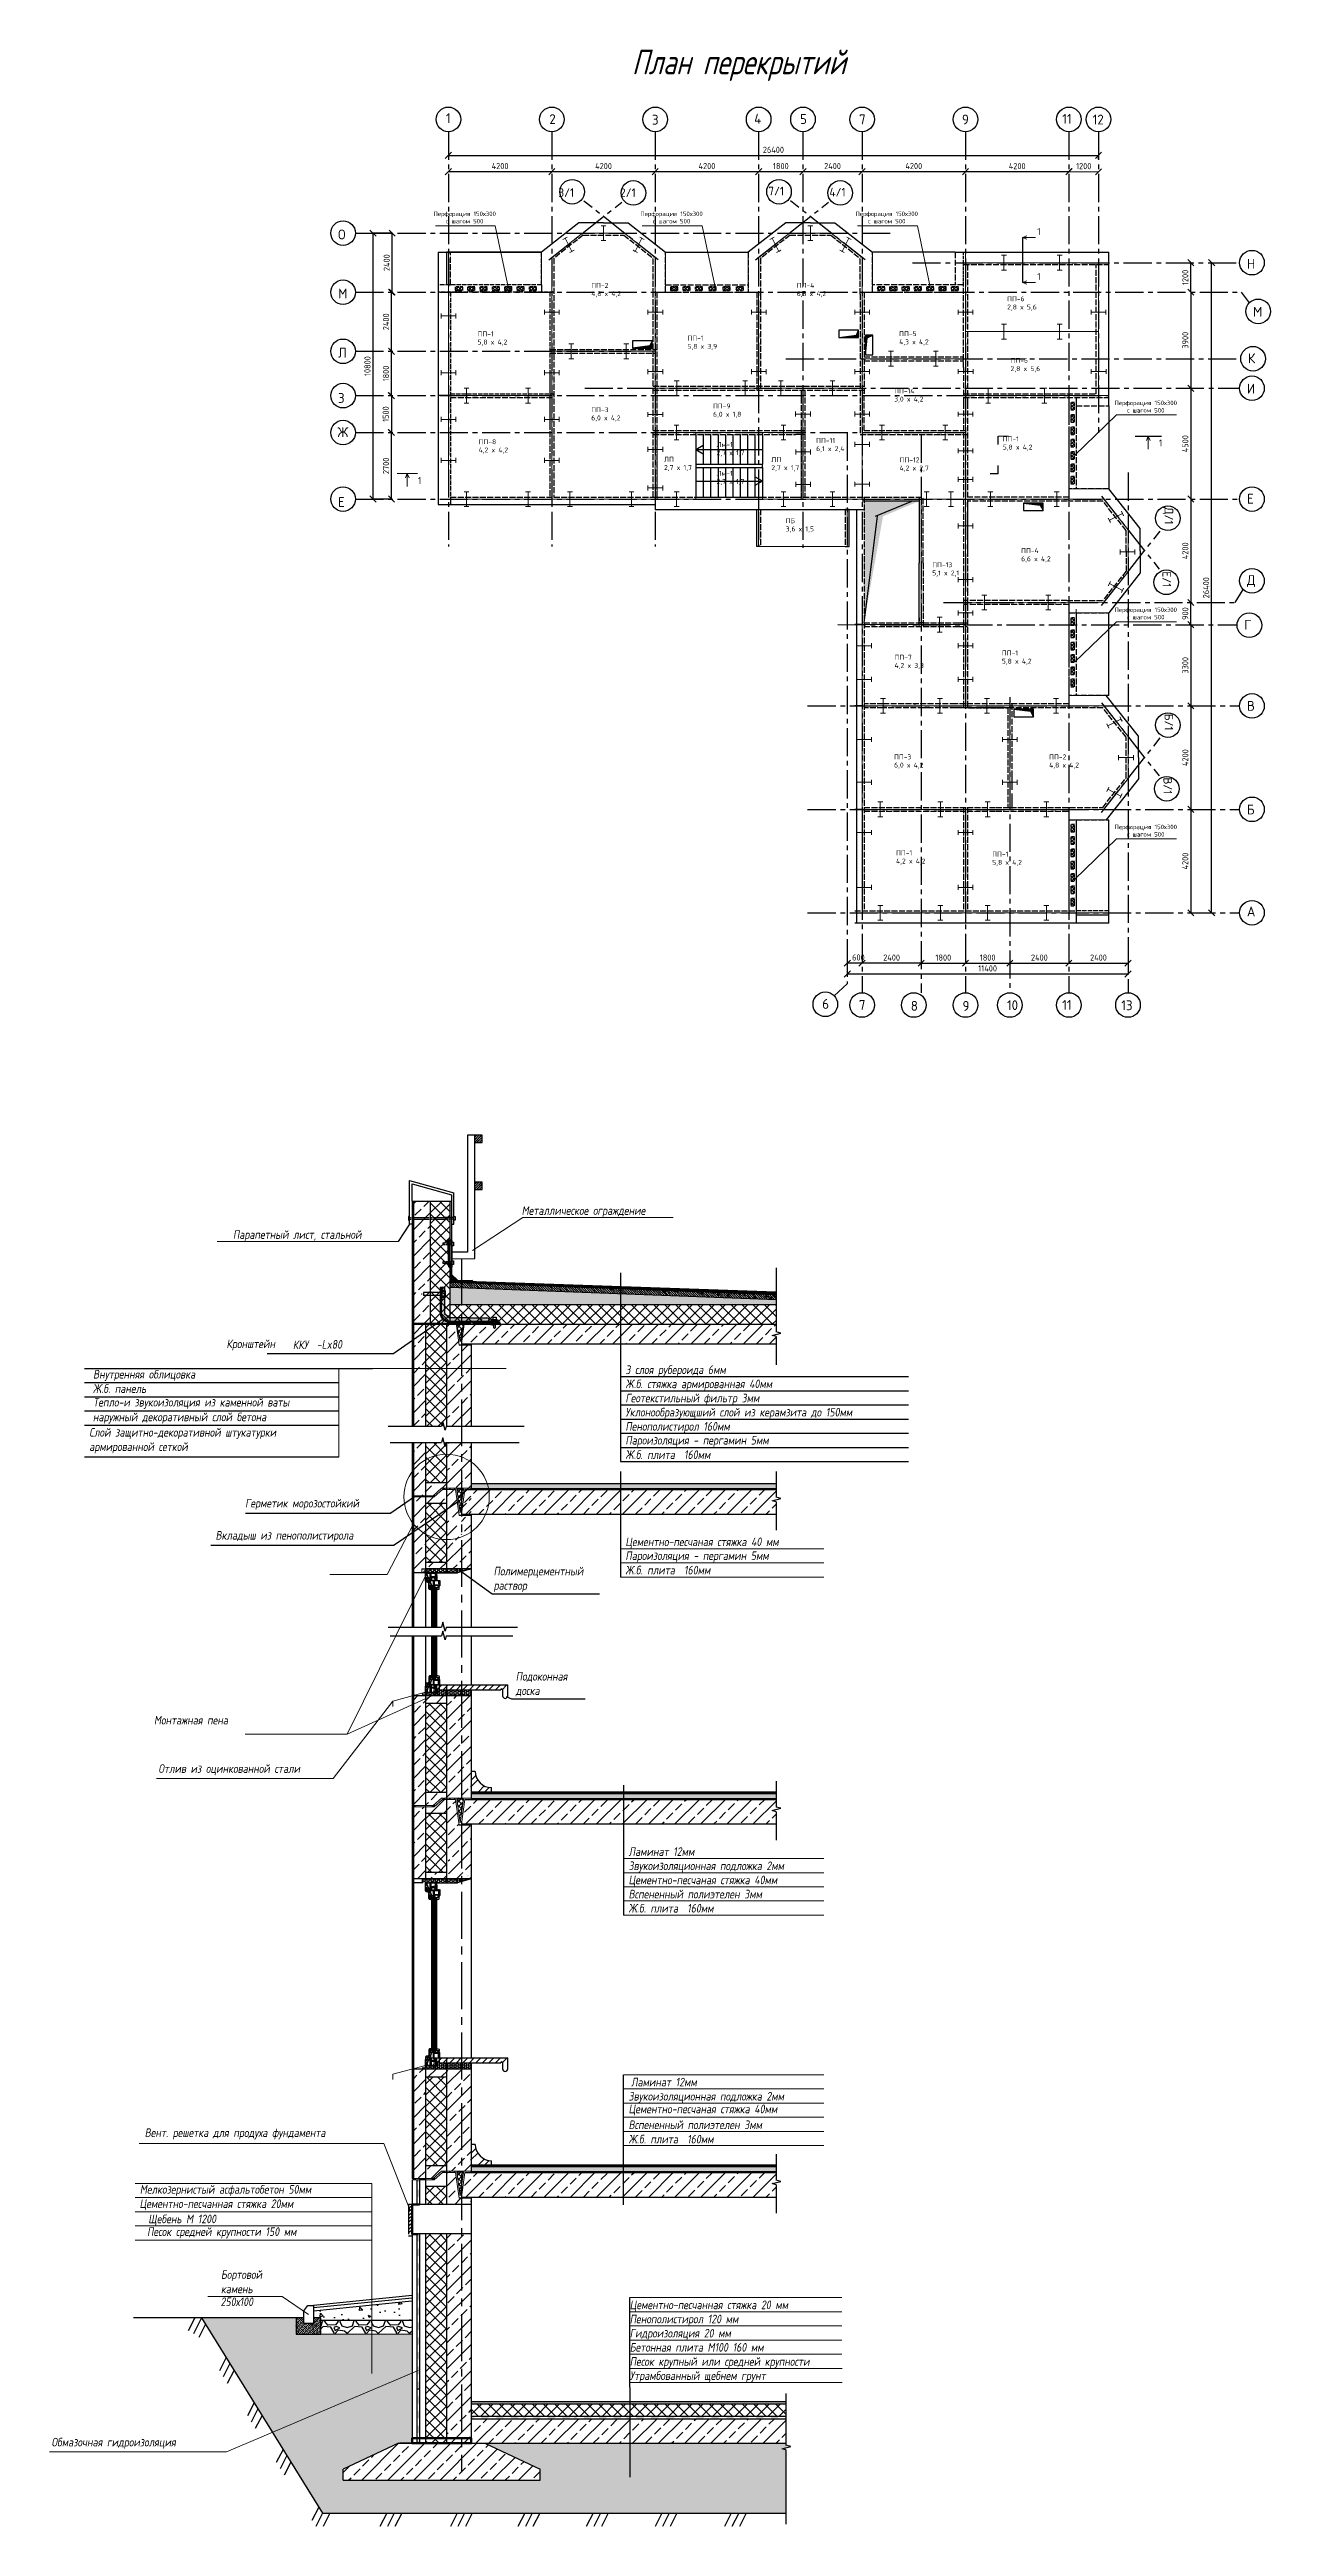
# Model space of a CAD drawing. Header units: millimetres. Extents: x -257254 to 390979, y -202328 to 355504.
# Drawn here: x 113651 to 163235, y 14254 to 114842 of the extents above; entities that cross this region are included whole.
import ezdxf
from ezdxf.enums import TextEntityAlignment as Align

# ---------------------------------------------------------------- set-up
doc = ezdxf.new("R2010")
doc.units = ezdxf.units.MM
for name, pattern in [('ACAD_ISO02W100', [15, 12, -3]), ('CENTER2', [28.575, 19.05, -3.175, 3.175, -3.175]), ('штриховая2', [9.525, 6.35, -3.175])]:
    doc.linetypes.add(name, pattern=pattern)
doc.layers.get('0').update_dxf_attribs({"lineweight": 25})
for name, color, linetype in [('1-VIS', 7, 'Continuous'), ('G_S1', 3, 'Continuous'), ('GASKET', 5, 'Continuous'), ('PVC', 7, 'Continuous'), ('АРМАТУРА', 134, 'Continuous'), ('ВЫНОСКИ_Р_СТ', 130, 'Continuous'), ('ГЕРМЕТИК', 50, 'Continuous'), ('НЕНЕСУЩ_СТЕНЫ', 232, 'Continuous'), ('ОКНА_Р_СТ', 90, 'Continuous'), ('оси', 1, 'CENTER2'), ('ОТМОСТКА', 100, 'Continuous'), ('панели', 94, 'Continuous'), ('ПАРАПЕТ', 50, 'Continuous'), ('ПАРКЕТ', 30, 'Continuous'), ('ПЛИТЫ_ПОКРЫТИЯ', 144, 'Continuous'), ('ПРОКЛАДКА', 250, 'Continuous'), ('ПРОЁМЫ', 134, 'Continuous'), ('РАЗДЕЛИТ_ЛИНИИ', 60, 'Continuous'), ('разрез', 40, 'Continuous'), ('Саморезы', 104, 'Continuous'), ('УПРУГ_РЕЗ_ПРОКЛАДКА', 130, 'Continuous'), ('УТЕПЛИТЕЛЬ', 30, 'Continuous'), ('Фасонка', 161, 'Continuous'), ('ШТРИХ_ОТМОСТ', 100, 'Continuous'), ('ШТРИХ_ПП', 20, 'Continuous'), ('ШТРИХ_УРП', 120, 'Continuous')]:
    doc.layers.add(name, color=color, linetype=linetype)
for name, color, linetype, lineweight in [('A-DETL-THIN', 151, 'Continuous', 9), ('A-Wall-H', 250, 'Continuous', 20), ('bold', 7, 'Continuous', 35), ('RAZMER', 250, 'Continuous', 13), ('Аннотации', 3, 'Continuous', 15), ('невид штрих', 93, 'штриховая2', 9), ('Осн', 230, 'Continuous', 25), ('перекрытия 2', 3, 'Continuous', 9), ('покрытия', 6, 'Continuous', 18), ('Размеры', 7, 'Continuous', 9), ('разрез по стене', 70, 'Continuous', 25), ('сноски', 18, 'Continuous', 13), ('Стены внутренние', 40, 'Continuous', 9), ('Текст', 255, 'Continuous', 20)]:
    doc.layers.add(name, color=color, linetype=linetype, lineweight=lineweight)
doc.layers.add('фасадик', color=7, linetype='Continuous', lineweight=25, true_color=0x51362d)
doc.layers.add('Штриховка', color=50, linetype='Continuous', transparency=0.6)
doc.styles.add('SIMPLEX', font='simplex.shx', dxfattribs={"width": 0.8, "oblique": 10})
doc.styles.get("Standard").update_dxf_attribs({"font": 'GOST_Common.ttf'})
doc.styles.add('стиль2', font='GOST_Common.ttf', dxfattribs={"height": 2000})
doc.dimstyles.new('ISO-25', dxfattribs={"dimtxt": 250, "dimasz": 250, "dimexe": 1.25, "dimexo": 0.625, "dimgap": 100, "dimtad": 1, "dimdec": 0, "dimtxsty": 'Standard', "dimblk": 'OBLIQUE', "dimcen": 2.5, "dimadec": 0, "dimazin": 0, "dimtfac": 1, "dimtdec": 0, "dimtmove": 0, "dimatfit": 3, "dimfxl": 1, "dimarcsym": 0})
pattern_1 = [(45, (0, 1171.3), (-224.5064, 224.5064), []), (135, (0, 1171.3), (-224.5064, -224.5064), [])]
pattern_2 = [(45, (0, 1171.3), (-530.33, 530.33), []), (45, (529.5, 1171.3), (-530.33, 530.33), [360, -150])]
pattern_3 = [(307.5, (0, 1171.3), (97.882647, 3.200063), [0, -77.216, 0, -86.36, 0, -82.55]), (277.5, (0, 1171.3), (143.36502, -89.90466), [0, -41.656, 0, -69.596, 0, -26.67]), (237.5, (1e-14, 1233.785), (0.287437, -158.198474), [0, -25.4, 0, -91.44, 0, -119.38]), (227.5, (1e-14, 1233.79), (44.58586, -152.71129), [0, -12.7, 0, -59.944, 0, -68.58])]

msp = doc.modelspace()

# ---------------------------------------------------------------- texts
at = {"ltscale": 50}
for s, height, p in [('1', 400, (129752.45767, 111849.93182)), ('2', 400, (133948.51373, 111814.77992)), ('3', 400, (138118.29955, 111791.42639)), ('4', 400, (142268.44819, 111831.96133)), ('5', 400, (144129.9279, 111817.13624)), ('7', 400, (146528.53184, 111804.70923)), ('9', 400, (150706.2424, 111800.48624)), ('11', 400, (154777.76023, 111828.11006)), ('12', 400, (156015.30339, 111797.71094)), ('3/1', 350, (134314.63812, 108856.44273, 591.99993)), ('2/1', 350, (136821.16515, 108852.4092, 520.43653)), ('7/1', 350, (142840.02678, 108918.27737)), ('4/1', 350, (145323.0658, 108874.83551)), ('О', 400, (125371.43035, 107131.54082)), ('1', 280, (153762.24052, 107313.08939, 591.99993)), ('1', 280, (153762.24052, 105485.20186, 591.99993)), ('Н', 400, (162278.69516, 105937.98738)), ('М', 400, (125371.43035, 104731.54082)), ('М', 400, (162529.28755, 103993.45388)), ('Л', 400, (125371.43035, 102331.54082)), ('К', 400, (162322.30572, 102102.90057)), ('З', 400, (125366.63752, 100492.3539)), ('И', 400, (162278.40201, 100869.55861)), ('Ж', 400, (125342.98909, 99101.76313)), ('1', 280, (158704.66902, 98720.78864, 591.99993)), ('Е', 400, (125366.52188, 96264.30822)), ('1', 280, (128612.71684, 97200.0061, 591.99993)), ('Е', 400, (162278.40201, 96399.44297)), ('Д', 400, (162278.40201, 93093.17222)), ('Г', 400, (162173.00849, 91280.75605)), ('В', 400, (162278.40201, 87988.474)), ('Б', 400, (162278.40201, 83777.71553)), ('А', 400, (162278.40201, 79639.36752)), ('6', 400, (145032.30646, 75884.44088)), ('7', 400, (146520.14078, 75842.71463)), ('8', 400, (148629.22624, 75803.98082)), ('9', 400, (150729.22624, 75803.98082)), ('10', 400, (152533.41273, 75833.55988)), ('11', 400, (154775.11137, 75839.89075)), ('13', 400, (157175.88908, 75828.70092))]:
    msp.add_text(s, height=height, dxfattribs=at).set_placement(p)
for s, p in [('Д/1', (158934.38735, 96261.46403)), ('Е/1', (158850.25883, 93655.31234)), ('Б/1', (158934.11312, 87867.05903)), ('В/1', (158890.54452, 85281.95534))]:
    msp.add_text(s, height=350, rotation=270, dxfattribs=at).set_placement(p)
at = {"layer": 'RAZMER', "color": 0, "style": 'SIMPLEX', "oblique": 10, "width": 0.8}
for s, p in [('Металлическое ограждение', (132823.60113, 67412.23886)), ('Парапетный лист, стальной', (121100.78366, 66438.12813)), ('Пароизоляция - пергамин 5мм ', (137037.45831, 58085.70681)), ('Ж.б. плита  160мм', (137037.45831, 57499.26172)), ('Цементно-песчаная стяжка 40 мм', (137037.45831, 53960.82226)), ('Пароизоляция - пергамин 5мм ', (137037.45831, 53397.26735)), ('Ж.б. плита  160мм', (137037.45831, 52810.82226)), ('Ламинат 12мм', (137166.92752, 41379.10383)), ('Звукоизоляционная подложка 2мм', (137166.92752, 40804.10383)), ('Цементно-песчаная стяжка 40мм', (137166.92752, 40229.10383)), ('Ж.б. плита  160мм', (137166.92752, 39079.10383)), ('Вспененный полиэтелен 3мм', (137166.92752, 39654.10383)), ('Ламинат 12мм', (137265.70746, 32019.22957)), ('Звукоизоляционная подложка 2мм', (137166.92752, 31444.22957)), ('Цементно-песчаная стяжка 40мм', (137166.92752, 30927.5629)), ('Вспененный полиэтелен 3мм', (137166.92752, 30285.89623)), ('Ж.б. плита  160мм', (137166.92752, 29702.63924)), ('Цементно-песчанная стяжка 20мм ', (117307.20735, 27080.96214)), ('Цементно-песчанная стяжка 20 мм', (137214.07598, 22972.97437)), ('Гидроизоляция 20 мм', (137214.07598, 21822.97437)), ('Пенополистирол 120 мм', (137214.07598, 22397.97437)), ('Бетонная плита М100 160 мм', (137214.07598, 21247.97437)), ('Песок крупный или средней крупности', (137214.07598, 20672.97437)), ('Утрамбованный щебнем грунт', (137218.45829, 20097.97437))]:
    msp.add_text(s, height=350, dxfattribs=at).set_placement(p, align=Align.BOTTOM_LEFT)
for s, p in [('Кронштейн', (120836.40319, 62105.43469, -2986.05261)), ('ККУ', (123532.3453, 62066.14353, -2986.05261)), ('-Lx80 ', (124504.07867, 62083.25171, -2986.05261)), ('Монтажная пена', (117892.01263, 46822.98114, -7305.21864)), ('Отлив из оцинкованной стали', (118072.54722, 44855.99005)), ('Обмазочная гидроизоляция', (113731.10448, 17503.21291))]:
    msp.add_text(s, height=350, dxfattribs=at).set_placement(p)
at = {"layer": 'RAZMER', "color": 0, "char_height": 350, "attachment_point": 1, "style": 'SIMPLEX'}
for s, width, gutter_width, insert in [('Внутренняя облицовка', 14686.0698571, 2027.52922, (115422.94979, 61219.90353)), ('\\A1;Тепло-и звукоизоляция из каменной ваты', 19146.6635868, 2027.52922, (115422.94979, 60084.27443)), ('Слой защитно-декоративной штукатурки \\Pармированной сеткой', 16608.7654874, 2027.52922, (115264.93622, 58860.53892)), ('Полимерцементный раствор', 1560.6943593, 12.5, (131685.75717, 53226.73327)), ('Подоконная доска', 1239.2056219, 12.5, (132584.56323, 48952.59563)), ('Вент. решетка для продуха фундамента ', 12180, 12.5, (117516.63267, 30418.82292)), ('Мелкозернистый асфальтобетон 50мм ', 12180, 12.5, (117319.16109, 28117.09085)), ('Песок средней крупности 150 мм', 12180, 12.5, (117613.07117, 26400.66713, 657.79619)), ('Щебень М 1200 ', 12180, 12.5, (117659.63604, 26916.83831, 715.55596)), ('Бортовой камень', 810.713283, 12.5, (120612.50906, 24658.86566)), ('250х100', 810.713283, 12.5, (120598.12599, 23552.75517))]:
    msp.add_mtext_dynamic_manual_height_columns(s, width=width, gutter_width=gutter_width, heights=[0], dxfattribs=dict(at, insert=insert))
at = {"layer": 'RAZMER', "color": 0, "char_height": 350, "width": 16608.7654874, "attachment_point": 1, "style": 'SIMPLEX'}
for s, insert in [('Герметик морозостойкий', (121593.18906, 55984.02259)), ('Вкладыш из пенополистирола', (120394.38169, 54678.5985))]:
    msp.add_mtext(s, dxfattribs=dict(at, insert=insert))
at = {"layer": 'Аннотации', "oblique": 15, "width": 0.8}
msp.add_text('План перекрытий', height=1000, dxfattribs=at).set_placement((137302.15603, 113834.90506))
at = {"layer": 'ВЫНОСКИ_Р_СТ', "color": 0, "style": 'SIMPLEX', "oblique": 10, "width": 0.8}
for s, p in [('3 слоя рубероида 6мм', (137037.45831, 60949.26172)), ('Ж.б. стяжка армированная 40мм', (137037.45831, 60374.26172)), ('Уклонообразующший слой из керамзита до 150мм', (137037.45831, 59224.26172)), ('Геотекстильный фильтр 3мм', (137037.45831, 59799.26172)), ('Пенополистирол 160мм', (137037.45831, 58649.26172))]:
    msp.add_text(s, height=350, dxfattribs=at).set_placement(p, align=Align.BOTTOM_LEFT)
at = {"layer": 'ВЫНОСКИ_Р_СТ', "color": 0, "char_height": 350, "attachment_point": 1, "style": 'SIMPLEX'}
for s, insert in [('Ж.б. панель', (115412.778, 60636.67708)), ('наружный декоративный слой бетона', (115412.778, 59486.67708))]:
    msp.add_mtext_dynamic_manual_height_columns(s, width=14686.0698571, gutter_width=2027.52922, heights=[0], dxfattribs=dict(at, insert=insert))
at = {"layer": 'перекрытия 2', "ltscale": 50, "char_height": 200, "attachment_point": 1}
for s, insert in [('ПП-2\\P4,8 х 4,2', (135650.62007, 105362.34246)), ('ПП-4\\P6,3 х 4,2', (143998.50108, 105363.5522)), ('ПП-6\\P2,8 х 5,6', (152542.78058, 104818.9887)), ('ПП-5\\P4,3 х 4,2', (148156.07215, 103404.22668)), ('ПП-6\\P2,8 х 5,6', (152681.45795, 102316.39715)), ('ПП-14\\P3,0 х 4,2', (147954.86656, 101080.30956)), ('ПП-3\\P6,0 х 4,2', (135650.62007, 100315.93368)), ('ПП-9\\P6,0 х 1,8', (140596.34413, 100464.59802)), ('ПП-8\\P4,2 х 4,2', (131077.2694, 99013.91098)), ('Лм-1\\P2,7 х 1,7', (140740.37166, 98901.49368)), ('ПП-11\\P6,1 х 2,4', (144784.3735, 99064.82497)), ('ПП-1\\P5,8 х 4,2', (152362.05852, 99129.08338)), ('ЛП\\P2,7 х 1,7', (138607.83616, 98302.02115)), ('Лм-1\\P2,7 х 1,7', (140740.37166, 97730.92257)), ('ЛП\\P2,7 х 1,7', (142965.29023, 98293.62691)), ('ПП-12\\P4,2 х 2,7', (148174.49273, 98279.52558)), ('ПБ\\P3,6 х 1,5', (143548.89776, 95807.41007)), ('ПП-4\\P6,6 х 4,2', (153109.31765, 94592.79691)), ('ПП-13\\P5,1 х 2,1', (149499.2824, 94019.46358)), ('ПП-7\\P4,2 х 3,3', (147969.96566, 90260.66077)), ('ПП-1\\P5,8 х 4,2', (152327.18972, 90436.73822)), ('ПП-3\\P6,0 х 4,2', (147949.99116, 86216.75979)), ('ПП-2\\P4,8 х 4,2', (154247.34833, 86216.75979)), ('ПП-1\\P4,2 х 4,2', (148029.33789, 82319.52043)), ('ПП-1\\P5,8 х 4,2', (151934.81413, 82266.72451))]:
    msp.add_mtext_dynamic_manual_height_columns(s, width=1735.8464127, gutter_width=3000, heights=[0], dxfattribs=dict(at, insert=insert))
at = {"layer": 'перекрытия 2', "ltscale": 40, "char_height": 200, "attachment_point": 1}
for s, insert in [('ПП-1\\P5,8 х 4,2', (131035.34843, 103395.71959)), ('ПП-1\\P5,8 х 3,9', (139555.8749, 103221.20596))]:
    msp.add_mtext_dynamic_manual_height_columns(s, width=1735.8464127, gutter_width=3000, heights=[0], dxfattribs=dict(at, insert=insert))
at = {"layer": 'Текст', "char_height": 180, "attachment_point": 3, "style": 'стиль2'}
for insert in [(131601.5939, 108261.08634), (140001.5939, 108261.08634), (148741.5939, 108261.08634), (159260.71099, 100580.83356), (159260.71099, 92180.83356), (159260.71099, 83360.83356)]:
    msp.add_mtext_dynamic_manual_height_columns('\\pxqc;Перфорация 150х300\\Pс шагом 500', width=2180, gutter_width=2500, heights=[0], dxfattribs=dict(at, insert=insert))

# ---------------------------------------------------------------- blocks, each defined once
blk = doc.blocks.new('_Oblique')
at = {"color": 0, "linetype": 'ByBlock', "lineweight": -2}
blk.add_line((-0.5, -0.5), (0.5, 0.5), dxfattribs=at)
blk = doc.blocks.new('*D71')
at = {"color": 0, "lineweight": -2, "ltscale": 50, "transparency": 16777216}
for p, q in [((127533, 99286), (127542, 99286)), ((127541, 96586), (127541, 99286)), ((127541, 96586), (127542, 96586))]:
    blk.add_line(p, q, dxfattribs=at)
at = {"color": 0, "lineweight": -2, "ltscale": 50, "transparency": 16777216, "xscale": 250, "yscale": 250, "zscale": 250}
for p, rotation in [((127541, 99286), 90), ((127541, 96586), 270)]:
    blk.add_blockref('_Oblique', p, dxfattribs=dict(at, rotation=rotation))
at = {"color": 0, "ltscale": 50, "transparency": 16777216, "insert": (127316, 97936), "char_height": 250, "attachment_point": 5, "rotation": 90}
blk.add_mtext('2700', dxfattribs=at)
blk = doc.blocks.new('*D72')
at = {"color": 0, "lineweight": -2, "ltscale": 50, "transparency": 16777216}
for p, q in [((127537, 100786), (127537, 102586)), ((127538, 102586), (127538, 102586)), ((127538, 100786), (127538, 100786))]:
    blk.add_line(p, q, dxfattribs=at)
at = {"color": 0, "lineweight": -2, "ltscale": 50, "transparency": 16777216, "xscale": 250, "yscale": 250, "zscale": 250}
for p, rotation in [((127537, 102586), 90), ((127537, 100786), 270)]:
    blk.add_blockref('_Oblique', p, dxfattribs=dict(at, rotation=rotation))
at = {"color": 0, "ltscale": 50, "transparency": 16777216, "insert": (127312, 101686), "char_height": 250, "attachment_point": 5, "rotation": 90}
blk.add_mtext('1800', dxfattribs=at)
blk = doc.blocks.new('*D99')
at = {"color": 0, "lineweight": -2, "ltscale": 50, "transparency": 16777216}
for p, q in [((127569, 104986), (127541, 104986)), ((127542, 102586), (127542, 104986)), ((127543, 102586), (127543, 102586))]:
    blk.add_line(p, q, dxfattribs=at)
at = {"color": 0, "lineweight": -2, "ltscale": 50, "transparency": 16777216, "xscale": 250, "yscale": 250, "zscale": 250}
for p, rotation in [((127542, 104986), 90), ((127542, 102586), 270)]:
    blk.add_blockref('_Oblique', p, dxfattribs=dict(at, rotation=rotation))
at = {"color": 0, "ltscale": 50, "transparency": 16777216, "insert": (127317, 103786), "char_height": 250, "attachment_point": 5, "rotation": 90}
blk.add_mtext('2400', dxfattribs=at)
blk = doc.blocks.new('*D100')
at = {"color": 0, "lineweight": -2, "ltscale": 50, "transparency": 16777216}
for p, q in [((127028, 107386), (127571, 107386)), ((127569, 104986), (127569, 107386)), ((127570, 104986), (127571, 104986))]:
    blk.add_line(p, q, dxfattribs=at)
at = {"color": 0, "lineweight": -2, "ltscale": 50, "transparency": 16777216, "xscale": 250, "yscale": 250, "zscale": 250}
for p, rotation in [((127569, 107386), 90), ((127569, 104986), 270)]:
    blk.add_blockref('_Oblique', p, dxfattribs=dict(at, rotation=rotation))
at = {"color": 0, "ltscale": 50, "transparency": 16777216, "insert": (127344, 106186), "char_height": 250, "attachment_point": 5, "rotation": 90}
blk.add_mtext('2400', dxfattribs=at)
blk = doc.blocks.new('*D84')
at = {"color": 0, "lineweight": -2, "ltscale": 50, "transparency": 16777216}
for p, q in [((129850, 109885), (129850, 109886)), ((129850, 109884), (134050, 109884)), ((134050, 109885), (134050, 109886))]:
    blk.add_line(p, q, dxfattribs=at)
at = {"color": 0, "lineweight": -2, "ltscale": 50, "transparency": 16777216, "xscale": 250, "yscale": 250, "zscale": 250, "rotation": 180}
blk.add_blockref('_Oblique', (129850, 109884), dxfattribs=at)
at = {"color": 0, "lineweight": -2, "ltscale": 50, "transparency": 16777216, "xscale": 250, "yscale": 250, "zscale": 250}
blk.add_blockref('_Oblique', (134050, 109884), dxfattribs=at)
at = {"color": 0, "ltscale": 50, "transparency": 16777216, "insert": (131950, 110109), "char_height": 250, "attachment_point": 5}
blk.add_mtext('4200', dxfattribs=at)
blk = doc.blocks.new('*D85')
at = {"color": 0, "lineweight": -2, "ltscale": 50, "transparency": 16777216}
for p, q in [((134050, 109885), (134050, 109886)), ((134050, 109884), (138250, 109884)), ((138250, 109885), (138250, 109886))]:
    blk.add_line(p, q, dxfattribs=at)
at = {"color": 0, "lineweight": -2, "ltscale": 50, "transparency": 16777216, "xscale": 250, "yscale": 250, "zscale": 250, "rotation": 180}
blk.add_blockref('_Oblique', (134050, 109884), dxfattribs=at)
at = {"color": 0, "lineweight": -2, "ltscale": 50, "transparency": 16777216, "xscale": 250, "yscale": 250, "zscale": 250}
blk.add_blockref('_Oblique', (138250, 109884), dxfattribs=at)
at = {"color": 0, "ltscale": 50, "transparency": 16777216, "insert": (136150, 110109), "char_height": 250, "attachment_point": 5}
blk.add_mtext('4200', dxfattribs=at)
blk = doc.blocks.new('*D86')
at = {"color": 0, "lineweight": -2, "ltscale": 50, "transparency": 16777216}
for p, q in [((138250, 109885), (138250, 109886)), ((138250, 109884), (142450, 109884)), ((142450, 109885), (142450, 109886))]:
    blk.add_line(p, q, dxfattribs=at)
at = {"color": 0, "lineweight": -2, "ltscale": 50, "transparency": 16777216, "xscale": 250, "yscale": 250, "zscale": 250, "rotation": 180}
blk.add_blockref('_Oblique', (138250, 109884), dxfattribs=at)
at = {"color": 0, "lineweight": -2, "ltscale": 50, "transparency": 16777216, "xscale": 250, "yscale": 250, "zscale": 250}
blk.add_blockref('_Oblique', (142450, 109884), dxfattribs=at)
at = {"color": 0, "ltscale": 50, "transparency": 16777216, "insert": (140350, 110109), "char_height": 250, "attachment_point": 5}
blk.add_mtext('4200', dxfattribs=at)
blk = doc.blocks.new('*D87')
at = {"color": 0, "lineweight": -2, "ltscale": 50, "transparency": 16777216}
for p, q in [((142450, 109885), (142450, 109886)), ((142450, 109884), (144250, 109884)), ((144250, 109884), (144250, 109883))]:
    blk.add_line(p, q, dxfattribs=at)
at = {"color": 0, "lineweight": -2, "ltscale": 50, "transparency": 16777216, "xscale": 250, "yscale": 250, "zscale": 250, "rotation": 180}
blk.add_blockref('_Oblique', (142450, 109884), dxfattribs=at)
at = {"color": 0, "lineweight": -2, "ltscale": 50, "transparency": 16777216, "xscale": 250, "yscale": 250, "zscale": 250}
blk.add_blockref('_Oblique', (144250, 109884), dxfattribs=at)
at = {"color": 0, "ltscale": 50, "transparency": 16777216, "insert": (143350, 110109), "char_height": 250, "attachment_point": 5}
blk.add_mtext('1800', dxfattribs=at)
blk = doc.blocks.new('*D88')
at = {"color": 0, "lineweight": -2, "ltscale": 50, "transparency": 16777216}
for p, q in [((144250, 109884), (144250, 109883)), ((144250, 109884), (146650, 109884)), ((146650, 109884), (146650, 109883))]:
    blk.add_line(p, q, dxfattribs=at)
at = {"color": 0, "lineweight": -2, "ltscale": 50, "transparency": 16777216, "xscale": 250, "yscale": 250, "zscale": 250, "rotation": 180}
blk.add_blockref('_Oblique', (144250, 109884), dxfattribs=at)
at = {"color": 0, "lineweight": -2, "ltscale": 50, "transparency": 16777216, "xscale": 250, "yscale": 250, "zscale": 250}
blk.add_blockref('_Oblique', (146650, 109884), dxfattribs=at)
at = {"color": 0, "ltscale": 50, "transparency": 16777216, "insert": (145450, 110109), "char_height": 250, "attachment_point": 5}
blk.add_mtext('2400', dxfattribs=at)
blk = doc.blocks.new('*D89')
at = {"color": 0, "lineweight": -2, "ltscale": 50, "transparency": 16777216}
for p, q in [((146650, 109884), (146650, 109883)), ((146650, 109884), (150850, 109884)), ((150850, 109884), (150850, 109883))]:
    blk.add_line(p, q, dxfattribs=at)
at = {"color": 0, "lineweight": -2, "ltscale": 50, "transparency": 16777216, "xscale": 250, "yscale": 250, "zscale": 250, "rotation": 180}
blk.add_blockref('_Oblique', (146650, 109884), dxfattribs=at)
at = {"color": 0, "lineweight": -2, "ltscale": 50, "transparency": 16777216, "xscale": 250, "yscale": 250, "zscale": 250}
blk.add_blockref('_Oblique', (150850, 109884), dxfattribs=at)
at = {"color": 0, "ltscale": 50, "transparency": 16777216, "insert": (148750, 110109), "char_height": 250, "attachment_point": 5}
blk.add_mtext('4200', dxfattribs=at)
blk = doc.blocks.new('*D73')
at = {"color": 0, "lineweight": -2, "ltscale": 50, "transparency": 16777216}
for p, q in [((150850, 109881), (150850, 109884)), ((150850, 109883), (155050, 109883)), ((155050, 109884), (155050, 109882))]:
    blk.add_line(p, q, dxfattribs=at)
at = {"color": 0, "lineweight": -2, "ltscale": 50, "transparency": 16777216, "xscale": 250, "yscale": 250, "zscale": 250, "rotation": 180}
blk.add_blockref('_Oblique', (150850, 109883), dxfattribs=at)
at = {"color": 0, "lineweight": -2, "ltscale": 50, "transparency": 16777216, "xscale": 250, "yscale": 250, "zscale": 250}
blk.add_blockref('_Oblique', (155050, 109883), dxfattribs=at)
at = {"color": 0, "ltscale": 50, "transparency": 16777216, "insert": (152950, 110108), "char_height": 250, "attachment_point": 5}
blk.add_mtext('4200', dxfattribs=at)
blk = doc.blocks.new('*D74')
at = {"color": 0, "lineweight": -2, "ltscale": 50, "transparency": 16777216}
for p, q in [((160000, 104986), (160001, 104986)), ((160000, 104986), (160000, 101086)), ((160000, 101086), (160001, 101086))]:
    blk.add_line(p, q, dxfattribs=at)
at = {"color": 0, "lineweight": -2, "ltscale": 50, "transparency": 16777216, "xscale": 250, "yscale": 250, "zscale": 250}
for p, rotation in [((160000, 104986), 90), ((160000, 101086), 270)]:
    blk.add_blockref('_Oblique', p, dxfattribs=dict(at, rotation=rotation))
at = {"color": 0, "ltscale": 50, "transparency": 16777216, "insert": (159775, 103036), "char_height": 250, "attachment_point": 5, "rotation": 90}
blk.add_mtext('3900', dxfattribs=at)
blk = doc.blocks.new('*D75')
at = {"color": 0, "lineweight": -2, "ltscale": 50, "transparency": 16777216}
for p, q in [((160000, 101086), (160001, 101086)), ((160000, 101086), (160000, 96586)), ((160022, 96586), (159999, 96586))]:
    blk.add_line(p, q, dxfattribs=at)
at = {"color": 0, "lineweight": -2, "ltscale": 50, "transparency": 16777216, "xscale": 250, "yscale": 250, "zscale": 250}
for p, rotation in [((160000, 101086), 90), ((160000, 96586), 270)]:
    blk.add_blockref('_Oblique', p, dxfattribs=dict(at, rotation=rotation))
at = {"color": 0, "ltscale": 50, "transparency": 16777216, "insert": (159775, 98836), "char_height": 250, "attachment_point": 5, "rotation": 90}
blk.add_mtext('4500', dxfattribs=at)
blk = doc.blocks.new('*D76')
at = {"color": 0, "lineweight": -2, "ltscale": 50, "transparency": 16777216}
for p, q in [((160022, 96586), (159999, 96586)), ((160000, 96586), (160000, 92386)), ((160000, 92386), (160001, 92386))]:
    blk.add_line(p, q, dxfattribs=at)
at = {"color": 0, "lineweight": -2, "ltscale": 50, "transparency": 16777216, "xscale": 250, "yscale": 250, "zscale": 250}
for p, rotation in [((160000, 96586), 90), ((160000, 92386), 270)]:
    blk.add_blockref('_Oblique', p, dxfattribs=dict(at, rotation=rotation))
at = {"color": 0, "ltscale": 50, "transparency": 16777216, "insert": (159775, 94486), "char_height": 250, "attachment_point": 5, "rotation": 90}
blk.add_mtext('4200', dxfattribs=at)
blk = doc.blocks.new('*D77')
at = {"color": 0, "lineweight": -2, "ltscale": 50, "transparency": 16777216}
for p, q in [((159935, 91486), (160001, 91486)), ((160000, 91486), (160000, 88186)), ((160000, 88186), (160001, 88186))]:
    blk.add_line(p, q, dxfattribs=at)
at = {"color": 0, "lineweight": -2, "ltscale": 50, "transparency": 16777216, "xscale": 250, "yscale": 250, "zscale": 250}
for p, rotation in [((160000, 91486), 90), ((160000, 88186), 270)]:
    blk.add_blockref('_Oblique', p, dxfattribs=dict(at, rotation=rotation))
at = {"color": 0, "ltscale": 50, "transparency": 16777216, "insert": (159775, 89836), "char_height": 250, "attachment_point": 5, "rotation": 90}
blk.add_mtext('3300', dxfattribs=at)
blk = doc.blocks.new('*D78')
at = {"color": 0, "lineweight": -2, "ltscale": 50, "transparency": 16777216}
for p, q in [((160000, 88186), (160001, 88186)), ((160000, 88186), (160000, 83986)), ((160000, 83986), (160001, 83986))]:
    blk.add_line(p, q, dxfattribs=at)
at = {"color": 0, "lineweight": -2, "ltscale": 50, "transparency": 16777216, "xscale": 250, "yscale": 250, "zscale": 250}
for p, rotation in [((160000, 88186), 90), ((160000, 83986), 270)]:
    blk.add_blockref('_Oblique', p, dxfattribs=dict(at, rotation=rotation))
at = {"color": 0, "ltscale": 50, "transparency": 16777216, "insert": (159775, 86086), "char_height": 250, "attachment_point": 5, "rotation": 90}
blk.add_mtext('4200', dxfattribs=at)
blk = doc.blocks.new('*D79')
at = {"color": 0, "lineweight": -2, "ltscale": 50, "transparency": 16777216}
for p, q in [((160000, 83986), (160001, 83986)), ((160000, 83986), (160000, 79786)), ((160000, 79786), (160001, 79786))]:
    blk.add_line(p, q, dxfattribs=at)
at = {"color": 0, "lineweight": -2, "ltscale": 50, "transparency": 16777216, "xscale": 250, "yscale": 250, "zscale": 250}
for p, rotation in [((160000, 83986), 90), ((160000, 79786), 270)]:
    blk.add_blockref('_Oblique', p, dxfattribs=dict(at, rotation=rotation))
at = {"color": 0, "ltscale": 50, "transparency": 16777216, "insert": (159775, 81886), "char_height": 250, "attachment_point": 5, "rotation": 90}
blk.add_mtext('4200', dxfattribs=at)
blk = doc.blocks.new('*D80')
at = {"color": 0, "lineweight": -2, "ltscale": 50, "transparency": 16777216}
for p, q in [((149050, 77742), (149050, 77742)), ((149050, 77741), (150850, 77741)), ((150850, 77742), (150850, 77742))]:
    blk.add_line(p, q, dxfattribs=at)
at = {"color": 0, "lineweight": -2, "ltscale": 50, "transparency": 16777216, "xscale": 250, "yscale": 250, "zscale": 250, "rotation": 180}
blk.add_blockref('_Oblique', (149050, 77741), dxfattribs=at)
at = {"color": 0, "lineweight": -2, "ltscale": 50, "transparency": 16777216, "xscale": 250, "yscale": 250, "zscale": 250}
blk.add_blockref('_Oblique', (150850, 77741), dxfattribs=at)
at = {"color": 0, "ltscale": 50, "transparency": 16777216, "insert": (149950, 77966), "char_height": 250, "attachment_point": 5}
blk.add_mtext('1800', dxfattribs=at)
blk = doc.blocks.new('*D81')
at = {"color": 0, "lineweight": -2, "ltscale": 50, "transparency": 16777216}
for p, q in [((150850, 77741), (152650, 77741)), ((150850, 77740), (150850, 77740)), ((152650, 77740), (152650, 77740))]:
    blk.add_line(p, q, dxfattribs=at)
at = {"color": 0, "lineweight": -2, "ltscale": 50, "transparency": 16777216, "xscale": 250, "yscale": 250, "zscale": 250, "rotation": 180}
blk.add_blockref('_Oblique', (150850, 77741), dxfattribs=at)
at = {"color": 0, "lineweight": -2, "ltscale": 50, "transparency": 16777216, "xscale": 250, "yscale": 250, "zscale": 250}
blk.add_blockref('_Oblique', (152650, 77741), dxfattribs=at)
at = {"color": 0, "ltscale": 50, "transparency": 16777216, "insert": (151750, 77966), "char_height": 250, "attachment_point": 5}
blk.add_mtext('1800', dxfattribs=at)
blk = doc.blocks.new('*D82')
at = {"color": 0, "lineweight": -2, "ltscale": 50, "transparency": 16777216}
for p, q in [((152650, 77741), (155050, 77741)), ((152650, 77740), (152650, 77740)), ((155050, 77742), (155050, 77742))]:
    blk.add_line(p, q, dxfattribs=at)
at = {"color": 0, "lineweight": -2, "ltscale": 50, "transparency": 16777216, "xscale": 250, "yscale": 250, "zscale": 250, "rotation": 180}
blk.add_blockref('_Oblique', (152650, 77741), dxfattribs=at)
at = {"color": 0, "lineweight": -2, "ltscale": 50, "transparency": 16777216, "xscale": 250, "yscale": 250, "zscale": 250}
blk.add_blockref('_Oblique', (155050, 77741), dxfattribs=at)
at = {"color": 0, "ltscale": 50, "transparency": 16777216, "insert": (153850, 77966), "char_height": 250, "attachment_point": 5}
blk.add_mtext('2400', dxfattribs=at)
blk = doc.blocks.new('*D83')
at = {"color": 0, "lineweight": -2, "ltscale": 50, "transparency": 16777216}
for p, q in [((155050, 77742), (155050, 77742)), ((155050, 77741), (157450, 77741)), ((157450, 77742), (157450, 77742))]:
    blk.add_line(p, q, dxfattribs=at)
at = {"color": 0, "lineweight": -2, "ltscale": 50, "transparency": 16777216, "xscale": 250, "yscale": 250, "zscale": 250, "rotation": 180}
blk.add_blockref('_Oblique', (155050, 77741), dxfattribs=at)
at = {"color": 0, "lineweight": -2, "ltscale": 50, "transparency": 16777216, "xscale": 250, "yscale": 250, "zscale": 250}
blk.add_blockref('_Oblique', (157450, 77741), dxfattribs=at)
at = {"color": 0, "ltscale": 50, "transparency": 16777216, "insert": (156250, 77966), "char_height": 250, "attachment_point": 5}
blk.add_mtext('2400', dxfattribs=at)
blk = doc.blocks.new('*D90')
at = {"color": 0, "lineweight": -2, "ltscale": 50, "transparency": 16777216}
for p, q in [((146650, 77742), (146650, 77742)), ((149050, 77741), (146650, 77741)), ((149050, 77742), (149050, 77742))]:
    blk.add_line(p, q, dxfattribs=at)
at = {"color": 0, "lineweight": -2, "ltscale": 50, "transparency": 16777216, "xscale": 250, "yscale": 250, "zscale": 250, "rotation": 180}
blk.add_blockref('_Oblique', (146650, 77741), dxfattribs=at)
at = {"color": 0, "lineweight": -2, "ltscale": 50, "transparency": 16777216, "xscale": 250, "yscale": 250, "zscale": 250}
blk.add_blockref('_Oblique', (149050, 77741), dxfattribs=at)
at = {"color": 0, "ltscale": 50, "transparency": 16777216, "insert": (147850, 77966), "char_height": 250, "attachment_point": 5}
blk.add_mtext('2400', dxfattribs=at)
blk = doc.blocks.new('*D91')
at = {"color": 0, "lineweight": -2, "ltscale": 50, "transparency": 16777216}
for p, q in [((127533, 100786), (127533, 99286)), ((127534, 100786), (127534, 100786)), ((127541, 99286), (127532, 99286))]:
    blk.add_line(p, q, dxfattribs=at)
at = {"color": 0, "lineweight": -2, "ltscale": 50, "transparency": 16777216, "xscale": 250, "yscale": 250, "zscale": 250}
for p, rotation in [((127533, 100786), 90), ((127533, 99286), 270)]:
    blk.add_blockref('_Oblique', p, dxfattribs=dict(at, rotation=rotation))
at = {"color": 0, "ltscale": 50, "transparency": 16777216, "insert": (127308, 100036), "char_height": 250, "attachment_point": 5, "rotation": 90}
blk.add_mtext('1500', dxfattribs=at)
blk = doc.blocks.new('*D92')
at = {"color": 0, "lineweight": -2, "ltscale": 50, "transparency": 16777216}
for p, q in [((159999, 92386), (159997, 92386)), ((159999, 91486), (159999, 92386)), ((159999, 91486), (159997, 91486))]:
    blk.add_line(p, q, dxfattribs=at)
at = {"color": 0, "lineweight": -2, "ltscale": 50, "transparency": 16777216, "xscale": 250, "yscale": 250, "zscale": 250}
for p, rotation in [((159999, 92386), 90), ((159999, 91486), 270)]:
    blk.add_blockref('_Oblique', p, dxfattribs=dict(at, rotation=rotation))
at = {"color": 0, "ltscale": 50, "transparency": 16777216, "insert": (159774, 91936), "char_height": 250, "attachment_point": 5, "rotation": 90}
blk.add_mtext('900', dxfattribs=at)
blk = doc.blocks.new('*D93')
at = {"color": 0, "lineweight": -2, "ltscale": 50, "transparency": 16777216}
for p, q in [((159999, 106186), (160000, 106186)), ((159999, 104986), (159999, 106186)), ((159999, 104986), (160000, 104986))]:
    blk.add_line(p, q, dxfattribs=at)
at = {"color": 0, "lineweight": -2, "ltscale": 50, "transparency": 16777216, "xscale": 250, "yscale": 250, "zscale": 250}
for p, rotation in [((159999, 106186), 90), ((159999, 104986), 270)]:
    blk.add_blockref('_Oblique', p, dxfattribs=dict(at, rotation=rotation))
at = {"color": 0, "ltscale": 50, "transparency": 16777216, "insert": (159774, 105586), "char_height": 250, "attachment_point": 5, "rotation": 90}
blk.add_mtext('1200', dxfattribs=at)
blk = doc.blocks.new('*D94')
at = {"color": 0, "lineweight": -2, "ltscale": 50, "transparency": 16777216}
for p, q in [((155050, 109884), (155050, 109883)), ((155050, 109884), (156250, 109879)), ((156250, 109879), (156250, 109878))]:
    blk.add_line(p, q, dxfattribs=at)
at = {"color": 0, "lineweight": -2, "ltscale": 50, "transparency": 16777216, "xscale": 250, "yscale": 250, "zscale": 250}
for p, rotation in [((155050, 109884), 179.7612689669018), ((156250, 109879), 359.7612689669018)]:
    blk.add_blockref('_Oblique', p, dxfattribs=dict(at, rotation=rotation))
at = {"color": 0, "ltscale": 50, "transparency": 16777216, "insert": (155651, 110107), "char_height": 250, "attachment_point": 5, "rotation": 359.76127}
blk.add_mtext('1200', dxfattribs=at)
blk = doc.blocks.new('*D98')
at = {"color": 0, "lineweight": -2, "transparency": 16777216}
for p, q in [((146050, 77742), (146050, 77740)), ((146650, 77741), (146050, 77741)), ((146650, 77742), (146650, 77742))]:
    blk.add_line(p, q, dxfattribs=at)
at = {"color": 0, "lineweight": -2, "transparency": 16777216, "xscale": 250, "yscale": 250, "zscale": 250, "rotation": 180}
blk.add_blockref('_Oblique', (146050, 77741), dxfattribs=at)
at = {"color": 0, "lineweight": -2, "transparency": 16777216, "xscale": 250, "yscale": 250, "zscale": 250}
blk.add_blockref('_Oblique', (146650, 77741), dxfattribs=at)
at = {"color": 0, "transparency": 16777216, "insert": (146501, 77970), "char_height": 250, "attachment_point": 5}
blk.add_mtext('600', dxfattribs=at)
blk = doc.blocks.new('*D95')
at = {"color": 0, "lineweight": -2, "transparency": 16777216}
for p, q in [((127543, 107386), (126788, 107386)), ((126788, 96586), (126789, 107386)), ((127541, 96586), (126787, 96586))]:
    blk.add_line(p, q, dxfattribs=at)
at = {"color": 0, "lineweight": -2, "transparency": 16777216, "xscale": 250, "yscale": 250, "zscale": 250}
for p, rotation in [((126789, 107386), 89.99336854406646), ((126788, 96586), 269.9933685440664)]:
    blk.add_blockref('_Oblique', p, dxfattribs=dict(at, rotation=rotation))
at = {"color": 0, "transparency": 16777216, "insert": (126563, 101986), "char_height": 250, "attachment_point": 5, "rotation": 89.99337}
blk.add_mtext('10800', dxfattribs=at)
blk = doc.blocks.new('*D96')
at = {"color": 0, "lineweight": -2, "transparency": 16777216}
for p, q in [((129850, 110544), (129850, 110543)), ((129850, 110544), (156250, 110544)), ((156250, 110393), (156250, 110546))]:
    blk.add_line(p, q, dxfattribs=at)
at = {"color": 0, "lineweight": -2, "transparency": 16777216, "xscale": 250, "yscale": 250, "zscale": 250, "rotation": 180}
blk.add_blockref('_Oblique', (129850, 110544), dxfattribs=at)
at = {"color": 0, "lineweight": -2, "transparency": 16777216, "xscale": 250, "yscale": 250, "zscale": 250}
blk.add_blockref('_Oblique', (156250, 110544), dxfattribs=at)
at = {"color": 0, "transparency": 16777216, "insert": (143050, 110769), "char_height": 250, "attachment_point": 5}
blk.add_mtext('26400', dxfattribs=at)
blk = doc.blocks.new('*D97')
at = {"color": 0, "lineweight": -2, "transparency": 16777216}
for p, q in [((146050, 77702), (146050, 77298)), ((157450, 78145), (157450, 77298)), ((146050, 77300), (157450, 77300))]:
    blk.add_line(p, q, dxfattribs=at)
at = {"color": 0, "lineweight": -2, "transparency": 16777216, "xscale": 250, "yscale": 250, "zscale": 250, "rotation": 180}
blk.add_blockref('_Oblique', (146050, 77300), dxfattribs=at)
at = {"color": 0, "lineweight": -2, "transparency": 16777216, "xscale": 250, "yscale": 250, "zscale": 250}
blk.add_blockref('_Oblique', (157450, 77300), dxfattribs=at)
at = {"color": 0, "transparency": 16777216, "insert": (151750, 77525), "char_height": 250, "attachment_point": 5}
blk.add_mtext('11400', dxfattribs=at)
blk = doc.blocks.new('*D101')
at = {"color": 0, "lineweight": -2, "transparency": 16777216}
for p, q in [((160847, 106186), (160848, 106186)), ((160847, 79786), (160847, 106186)), ((160847, 79786), (160848, 79786))]:
    blk.add_line(p, q, dxfattribs=at)
at = {"color": 0, "lineweight": -2, "transparency": 16777216, "xscale": 250, "yscale": 250, "zscale": 250}
for p, rotation in [((160847, 106186), 90), ((160847, 79786), 270)]:
    blk.add_blockref('_Oblique', p, dxfattribs=dict(at, rotation=rotation))
at = {"color": 0, "transparency": 16777216, "insert": (160622, 92986), "char_height": 250, "attachment_point": 5, "rotation": 90}
blk.add_mtext('26400', dxfattribs=at)

# ---------------------------------------------------------------- dimensions: what is measured, and where the dimension line sits
for base, p1, p2, picture, middle in [((156250.00184, 110544.37094), (129850.00184, 110544.37094), (156250.00184, 110392.28853), '*D96', (143050.00184, 110769.37094)), ((157450.00184, 77299.63505), (146050.00184, 77702.5645), (157450.00184, 78145.91159), '*D97', (151750.00184, 77524.63505))]:
    dim = msp.add_linear_dim(base=base, p1=p1, p2=p2, dimstyle='ISO-25')
    dim.commit()
    dim.dimension.update_dxf_attribs({"geometry": picture, "text_midpoint": middle})
at = {"ltscale": 50}
for base, p1, p2, picture, middle in [((134050.00184, 109884.43858), (129850.00184, 109884.43858), (134050.00184, 109884.43858), '*D84', (131950.00184, 110109.43858)), ((150850.00184, 77740.95177), (149050.00179, 77740.95177), (150850.00184, 77740.95177), '*D80', (149950.00182, 77965.95177))]:
    dim = msp.add_linear_dim(base=base, p1=p1, p2=p2, dimstyle='ISO-25', dxfattribs=at)
    dim.commit()
    dim.dimension.update_dxf_attribs({"geometry": picture, "text_midpoint": middle})
for base, p1, p2, picture, middle in [((138250.00184, 109884.43858), (134050.00184, 109884.43858), (138250.00184, 109884.43858), '*D85', (136150.00184, 110109.43858)), ((142450.00184, 109884.43858), (138250.00184, 109884.43858), (142450.00184, 109884.43858), '*D86', (140350.00184, 110109.43858)), ((144250.00184, 109884.43858), (142450.00184, 109884.43858), (144250.00184, 109884.43858), '*D87', (143350.00184, 110109.43858)), ((146650.00184, 109884.43858), (144250.00184, 109884.43858), (146650.00184, 109884.43858), '*D88', (145450.00184, 110109.43858)), ((150850.00184, 109884.43858), (146650.00184, 109884.43858), (150850.00184, 109884.43858), '*D89', (148750.00184, 110109.43858)), ((155050.00184, 109883.18858), (150850.00184, 109880.68858), (155050.00184, 109884.43858), '*D73', (152950.00184, 110108.18858)), ((146650.00184, 77740.95177), (149050.00179, 77740.95177), (146650.00184, 77740.95177), '*D90', (147850.00182, 77965.95177)), ((152650.00184, 77740.95177), (150850.00184, 77740.95177), (152650.00184, 77740.95177), '*D81', (151750.00184, 77965.95177)), ((155050.00184, 77740.95177), (152650.00184, 77740.95177), (155050.00184, 77740.95177), '*D82', (153850.00184, 77965.95177)), ((157450.00184, 77740.95177), (155050.00184, 77740.95177), (157450.00184, 77740.95177), '*D83', (156250.00184, 77965.95177))]:
    dim = msp.add_linear_dim(base=base, p1=p1, p2=p2, dimstyle='ISO-25', override={"dimtmove": 1}, dxfattribs=at)
    dim.commit()
    dim.dimension.update_dxf_attribs({"geometry": picture, "text_midpoint": middle})
dim = msp.add_aligned_dim(p1=(155050.00184, 109884.43858), p2=(156250.00184, 109879.43858), distance=0, dimstyle='ISO-25', dxfattribs=at)
dim.commit()
dim.dimension.update_dxf_attribs({"geometry": '*D94', "text_midpoint": (155650.93933, 110106.93663)})
dim = msp.add_aligned_dim(p1=(127541.95013, 96586.19097), p2=(127543.20013, 107386.19097), distance=754.1476, dimstyle='ISO-25')
dim.commit()
dim.dimension.update_dxf_attribs({"geometry": '*D95', "text_midpoint": (126563.42753, 101986.30429)})
for base, p1, p2, picture, middle in [((127569.32388, 107386.19097), (127569.32388, 104986.19097), (127026.94737, 107386.19097), '*D100', (127344.32388, 106186.19097)), ((127541.95013, 104986.19097), (127541.95013, 102586.19097), (127569.32388, 104986.19097), '*D99', (127316.95013, 103786.19097)), ((127536.95013, 102586.19097), (127536.95013, 100786.19097), (127536.95013, 102586.19097), '*D72', (127311.95013, 101686.19097)), ((127533.20013, 99286.19097), (127533.20013, 100786.19097), (127541.95013, 99286.19097), '*D91', (127308.20013, 100036.19097)), ((159999.8421, 96586.19097), (159999.8421, 101086.19097), (160023.0303, 96586.19097), '*D75', (159774.8421, 98836.19097)), ((159999.8421, 92386.19097), (160023.0303, 96586.19097), (159999.8421, 92386.19097), '*D76', (159774.8421, 94486.19097)), ((159999.8421, 88186.19097), (159934.6285, 91486.19097), (159999.8421, 88186.19097), '*D77', (159774.8421, 89836.19097)), ((159999.8421, 83986.19097), (159999.8421, 88186.19097), (159999.8421, 83986.19097), '*D78', (159774.8421, 86086.19097)), ((159999.8421, 79786.19097), (159999.8421, 83986.19097), (159999.8421, 79786.19097), '*D79', (159774.8421, 81886.19097))]:
    dim = msp.add_linear_dim(base=base, p1=p1, p2=p2, angle=90, dimstyle='ISO-25', override={"dimtmove": 1}, dxfattribs=at)
    dim.commit()
    dim.dimension.update_dxf_attribs({"geometry": picture, "text_midpoint": middle})
for base, p1, p2, picture, middle in [((159998.5921, 106186.19097), (159998.5921, 104986.19097), (159998.5921, 106186.19097), '*D93', (159998.5921, 105586.19097)), ((159998.5921, 92386.19097), (159999.8421, 91486.19097), (159999.8421, 92386.19097), '*D92', (159998.5921, 91936.19097))]:
    dim = msp.add_linear_dim(base=base, p1=p1, p2=p2, angle=90, dimstyle='ISO-25', dxfattribs=at)
    dim.commit()
    dim.dimension.update_dxf_attribs({"geometry": picture, "text_midpoint": middle, "dimtype": 160})
dim = msp.add_linear_dim(base=(160846.61107, 106186.19097), p1=(160846.61107, 79786.19097), p2=(160846.61107, 106186.19097), angle=90, dimstyle='ISO-25')
dim.commit()
dim.dimension.update_dxf_attribs({"geometry": '*D101', "text_midpoint": (160621.61107, 92986.19097)})
for base, p1, p2, picture, middle in [((159999.8421, 101086.19097), (159999.8421, 104986.19097), (159999.8421, 101086.19097), '*D74', (159774.8421, 103036.19097)), ((127540.70013, 99286.19097), (127540.70013, 96586.19097), (127531.95013, 99286.19097), '*D71', (127315.70013, 97936.19097))]:
    dim = msp.add_linear_dim(base=base, p1=p1, p2=p2, angle=90, dimstyle='ISO-25', dxfattribs=at)
    dim.commit()
    dim.dimension.update_dxf_attribs({"geometry": picture, "text_midpoint": middle})
dim = msp.add_linear_dim(base=(146050.00184, 77740.95177), p1=(146650.00184, 77740.95177), p2=(146050.00184, 77742.20177), dimstyle='ISO-25', override={"dimtmove": 1})
dim.commit()
dim.dimension.update_dxf_attribs({"geometry": '*D98', "text_midpoint": (146500.62684, 77744.70177), "dimtype": 160})

# ---------------------------------------------------------------- hatches: boundary and pattern name
h = msp.add_hatch(color=256)
h.dxf.hatch_style = 1
h.paths.add_polyline_path([(138125.20859, 103009.89769), (138033.16193, 102803.87204), (137325.20859, 102709.89769), (138125.20859, 102709.89769)])
h = msp.add_hatch(color=256)
h.dxf.hatch_style = 1
h.paths.add_polyline_path([(146500.41373, 103446.18492), (146416.85851, 103241.78017), (145700.41373, 103146.18492), (146500.41373, 103146.18492)])
h = msp.add_hatch(color=256)
h.dxf.hatch_style = 1
h.paths.add_polyline_path([(147085.18941, 103246.19097), (146785.18941, 103246.19097), (146785.18941, 102446.19097), (146861.91488, 103139.14527)])
at = {"ltscale": 50}
h = msp.add_hatch(color=256, dxfattribs=at)
h.dxf.hatch_style = 1
h.paths.add_polyline_path([(147501.21885, 95886.09489), (148970.00179, 96506.19097), (146730.00184, 96506.19097), (146733.52641, 91593.81309)])
h = msp.add_hatch(color=256)
h.dxf.hatch_style = 1
h.paths.add_polyline_path([(154008.05866, 96424.26461), (153208.05866, 96424.26461), (153880.40576, 96342.43897), (154008.05866, 96124.26461)])
h = msp.add_hatch(color=256)
h.dxf.hatch_style = 1
h.paths.add_polyline_path([(153606.97222, 88049.21564), (152806.97222, 88049.21564), (153485.83929, 87968.51607), (153606.97222, 87749.21564)])
at = {"layer": '1-VIS'}
h = msp.add_hatch(dxfattribs=at)
h.set_pattern_fill('ANSI38', scale=2.594415, style=0)
h.set_pattern_definition([(45, (103695.9535, 123662.177), (-5.824627, 5.824627), []), (135, (103695.9535, 123662.177), (-17.4738809, 5.824627), [20.593166, -12.3558997])])
h.paths.add_polyline_path([(128434.48987, 63121.11503), (128376.05532, 63121.11503), (128376.05532, 63121.11499, -0.7812066191), (128376.05559, 63069.22686), (128434.48987, 63069.22686)])
h = msp.add_hatch(dxfattribs=at)
h.set_pattern_fill('ANSI38', scale=2.594415, style=0)
h.set_pattern_definition([(45, (103745.9535, 116654.907), (-5.824627, 5.824627), []), (135, (103745.9535, 116654.907), (-17.4738809, 5.824627), [20.593166, -12.3558997])])
h.paths.add_polyline_path([(128484.48987, 56113.84484), (128426.05532, 56113.84484), (128426.05532, 56113.84479, -0.7812066191), (128426.05559, 56061.95666), (128484.48987, 56061.95666)])
h = msp.add_hatch(dxfattribs=at)
h.set_pattern_fill('ANSI38', scale=2.594415, style=0)
h.set_pattern_definition([(45, (103745.9535, 104073.1886), (-5.824627, 5.824627), []), (135, (103745.9535, 104073.1886), (-17.4738809, 5.824627), [20.593166, -12.3558997])])
h.paths.add_polyline_path([(128484.48987, 43532.12641), (128426.05532, 43532.12641), (128426.05532, 43532.12636, -0.7812066191), (128426.05559, 43480.23823), (128484.48987, 43480.23823)])
at = {"layer": 'A-Wall-H'}
h = msp.add_hatch(dxfattribs=at)
h.set_pattern_fill('ANSI31', color=256, scale=10)
h.set_pattern_definition([(45, (223566.225, 89329.36), (-22.45064, 22.45064), [])])
h.paths.add_polyline_path([(129926.05513, 64988.10523), (129926.05513, 64779.11144), (130160.35644, 64770.92946)])
h = msp.add_hatch(color=256, dxfattribs=at)
h.dxf.hatch_style = 1
h.paths.add_polyline_path([(128668.45662, 20137.50677), (128568.45662, 20137.50677), (128568.45662, 19837.50677), (128668.45662, 19837.50677)])
h.paths.add_polyline_path([(128668.45662, 20737.50677), (128568.45662, 20737.50677), (128568.45662, 20437.50677), (128668.45662, 20437.50677)])
h.paths.add_polyline_path([(128668.45662, 21337.50677), (128568.45662, 21337.50677), (128568.45662, 21037.50677), (128668.45662, 21037.50677)])
h.paths.add_polyline_path([(128668.45662, 21937.50677), (128568.45662, 21937.50677), (128568.45662, 21637.50677), (128668.45662, 21637.50677)])
h.paths.add_polyline_path([(128668.45662, 22537.50677), (128568.45662, 22537.50677), (128568.45662, 22237.50677), (128668.45662, 22237.50677)])
h.paths.add_polyline_path([(128668.45662, 23137.50677), (128568.45662, 23137.50677), (128568.45662, 22837.50677), (128668.45662, 22837.50677)])
h.paths.add_polyline_path([(128668.45662, 23737.50677), (128568.45662, 23737.50677), (128568.45662, 23437.50677), (128668.45662, 23437.50677)])
h.paths.add_polyline_path([(128668.45662, 24337.50677), (128568.45662, 24337.50677), (128568.45662, 24037.50677), (128668.45662, 24037.50677)])
h.paths.add_polyline_path([(128668.45662, 24937.50677), (128568.45662, 24937.50677), (128568.45662, 24637.50677), (128668.45662, 24637.50677)])
h.paths.add_polyline_path([(128668.45662, 25537.50677), (128568.45662, 25537.50677), (128568.45662, 25237.50677), (128668.45662, 25237.50677)])
h.paths.add_polyline_path([(128668.45662, 26137.50677), (128568.45662, 26137.50677), (128568.45662, 25837.50677), (128668.45662, 25837.50677)])
h.paths.add_polyline_path([(128668.45662, 27937.50677), (128568.45662, 27937.50677), (128568.45662, 27637.50677), (128668.45662, 27637.50677)])
h.paths.add_polyline_path([(128674.21831, 28329.18531), (128568.45662, 28331.59839), (128568.45662, 28237.50677), (128668.45662, 28237.50677), (128668.45662, 28231.59839), (128674.21831, 28229.18531)])
h.paths.add_polyline_path([(129168.45662, 28331.59839), (129168.45662, 28231.59839)])
h.paths.add_polyline_path([(129768.45662, 28331.59839), (129768.45662, 28231.59839)])
h.paths.add_polyline_path([(128568.45662, 27331.22836), (128668.45662, 27331.22836), (128668.45662, 27337.50677), (128568.45662, 27337.50677)])
h = msp.add_hatch(color=256, dxfattribs=at)
h.dxf.hatch_style = 1
h.paths.add_polyline_path([(128668.45662, 18343.55112), (128568.45662, 18343.55112), (128568.45662, 18043.55112), (128668.45662, 18043.55112)])
h.paths.add_polyline_path([(128668.45662, 18943.55112), (128568.45662, 18943.55112), (128568.45662, 18643.55112), (128668.45662, 18643.55112)])
h.paths.add_polyline_path([(128668.45662, 19543.55112), (128568.45662, 19543.55112), (128568.45662, 19243.55112), (128668.45662, 19243.55112)])
h.paths.add_polyline_path([(128674.21831, 22335.22965), (128568.45662, 22337.64273), (128568.45662, 22243.55112), (128668.45662, 22243.55112), (128668.45662, 22237.64273), (128674.21831, 22235.22965)])
h.paths.add_polyline_path([(129168.45662, 22337.64273), (129168.45662, 22237.64273)])
h.paths.add_polyline_path([(129768.45662, 22337.64273), (129768.45662, 22237.64273)])
h.paths.add_polyline_path([(128568.45662, 17631.22836), (128668.45662, 17631.22836), (128668.45662, 17743.55112), (128568.45662, 17743.55112)])
h = msp.add_hatch(color=256, dxfattribs=at)
h.dxf.hatch_style = 1
h.paths.add_polyline_path([(131491.46326, 18632.22713), (131491.46326, 18732.22713), (131191.46326, 18732.22713), (131191.46326, 18632.22713)])
h.paths.add_polyline_path([(132091.46326, 18632.22713), (132091.46326, 18732.22713), (131791.46326, 18732.22713), (131791.46326, 18632.22713)])
h.paths.add_polyline_path([(132691.46326, 18632.22713), (132691.46326, 18732.22713), (132391.46326, 18732.22713), (132391.46326, 18632.22713)])
h.paths.add_polyline_path([(135483.14179, 18626.46545), (135485.55488, 18732.22713), (135391.46326, 18732.22713), (135391.46326, 18632.22713), (135385.55488, 18632.22713), (135383.14179, 18626.46545)])
h.paths.add_polyline_path([(135485.55488, 18132.22713), (135385.55488, 18132.22713)])
h.paths.add_polyline_path([(135485.55488, 17532.22713), (135385.55488, 17532.22713)])
h.paths.add_polyline_path([(130779.14051, 18732.22713), (130779.14051, 18632.22713), (130891.46326, 18632.22713), (130891.46326, 18732.22713)])
h = msp.add_hatch(color=256, dxfattribs=at)
h.dxf.hatch_style = 1
h.paths.add_polyline_path([(133582.12082, 18632.22713), (133582.12082, 18732.22713), (133282.12082, 18732.22713), (133282.12082, 18632.22713)])
h.paths.add_polyline_path([(134182.12082, 18632.22713), (134182.12082, 18732.22713), (133882.12082, 18732.22713), (133882.12082, 18632.22713)])
h.paths.add_polyline_path([(134782.12082, 18632.22713), (134782.12082, 18732.22713), (134482.12082, 18732.22713), (134482.12082, 18632.22713)])
h.paths.add_polyline_path([(137573.79936, 18626.46545), (137576.21244, 18732.22713), (137482.12082, 18732.22713), (137482.12082, 18632.22713), (137476.21244, 18632.22713), (137473.79936, 18626.46545)])
h.paths.add_polyline_path([(137576.21244, 18132.22713), (137476.21244, 18132.22713)])
h.paths.add_polyline_path([(137576.21244, 17532.22713), (137476.21244, 17532.22713)])
h.paths.add_polyline_path([(132869.79807, 18732.22713), (132869.79807, 18632.22713), (132982.12082, 18632.22713), (132982.12082, 18732.22713)])
h = msp.add_hatch(color=256, dxfattribs=at)
h.dxf.hatch_style = 1
h.paths.add_polyline_path([(135659.50242, 18632.22713), (135659.50242, 18732.22713), (135359.50242, 18732.22713), (135359.50242, 18632.22713)])
h.paths.add_polyline_path([(136259.50242, 18632.22713), (136259.50242, 18732.22713), (135959.50242, 18732.22713), (135959.50242, 18632.22713)])
h.paths.add_polyline_path([(136859.50242, 18632.22713), (136859.50242, 18732.22713), (136559.50242, 18732.22713), (136559.50242, 18632.22713)])
h.paths.add_polyline_path([(139651.18095, 18626.46545), (139653.59404, 18732.22713), (139559.50242, 18732.22713), (139559.50242, 18632.22713), (139553.59404, 18632.22713), (139551.18095, 18626.46545)])
h.paths.add_polyline_path([(139653.59404, 18132.22713), (139553.59404, 18132.22713)])
h.paths.add_polyline_path([(139653.59404, 17532.22713), (139553.59404, 17532.22713)])
h.paths.add_polyline_path([(134947.17967, 18732.22713), (134947.17967, 18632.22713), (135059.50242, 18632.22713), (135059.50242, 18732.22713)])
h = msp.add_hatch(color=256, dxfattribs=at)
h.dxf.hatch_style = 1
h.paths.add_polyline_path([(137784.2736, 18632.22713), (137784.2736, 18732.22713), (137484.2736, 18732.22713), (137484.2736, 18632.22713)])
h.paths.add_polyline_path([(138384.2736, 18632.22713), (138384.2736, 18732.22713), (138084.2736, 18732.22713), (138084.2736, 18632.22713)])
h.paths.add_polyline_path([(138984.2736, 18632.22713), (138984.2736, 18732.22713), (138684.2736, 18732.22713), (138684.2736, 18632.22713)])
h.paths.add_polyline_path([(141775.95213, 18626.46545), (141778.36522, 18732.22713), (141684.2736, 18732.22713), (141684.2736, 18632.22713), (141678.36522, 18632.22713), (141675.95213, 18626.46545)])
h.paths.add_polyline_path([(141778.36522, 18132.22713), (141678.36522, 18132.22713)])
h.paths.add_polyline_path([(141778.36522, 17532.22713), (141678.36522, 17532.22713)])
h.paths.add_polyline_path([(137071.95085, 18732.22713), (137071.95085, 18632.22713), (137184.2736, 18632.22713), (137184.2736, 18732.22713)])
h = msp.add_hatch(color=256, dxfattribs=at)
h.dxf.hatch_style = 1
h.paths.add_polyline_path([(139622.78243, 18632.22713), (139622.78243, 18732.22713), (139322.78243, 18732.22713), (139322.78243, 18632.22713)])
h.paths.add_polyline_path([(140222.78243, 18632.22713), (140222.78243, 18732.22713), (139922.78243, 18732.22713), (139922.78243, 18632.22713)])
h.paths.add_polyline_path([(140822.78243, 18632.22713), (140822.78243, 18732.22713), (140522.78243, 18732.22713), (140522.78243, 18632.22713)])
h.paths.add_polyline_path([(143616.87405, 18132.22713), (143516.87405, 18132.22713)])
h.paths.add_polyline_path([(143616.87405, 17532.22713), (143516.87405, 17532.22713)])
h.paths.add_polyline_path([(138910.45968, 18732.22713), (138910.45968, 18632.22713), (139022.78243, 18632.22713), (139022.78243, 18732.22713)])
h.paths.add_polyline_path([(143557.79992, 18626.46545), (143557.79992, 18732.22713), (143522.78243, 18732.22713), (143522.78243, 18632.22713), (143516.87405, 18632.22713), (143514.46096, 18626.46545)])
h = msp.add_hatch(color=256, dxfattribs=at)
h.dxf.hatch_style = 1
h.paths.add_polyline_path([(141431.94872, 18632.22713), (141431.94872, 18732.22713), (141131.94872, 18732.22713), (141131.94872, 18632.22713)])
h.paths.add_polyline_path([(142031.94872, 18632.22713), (142031.94872, 18732.22713), (141731.94872, 18732.22713), (141731.94872, 18632.22713)])
h.paths.add_polyline_path([(142631.94872, 18632.22713), (142631.94872, 18732.22713), (142331.94872, 18732.22713), (142331.94872, 18632.22713)])
h.paths.add_polyline_path([(145426.04034, 18132.22713), (145326.04034, 18132.22713)])
h.paths.add_polyline_path([(145426.04034, 17532.22713), (145326.04034, 17532.22713)])
h.paths.add_polyline_path([(140719.62597, 18732.22713), (140719.62597, 18632.22713), (140831.94872, 18632.22713), (140831.94872, 18732.22713)])
h = msp.add_hatch(color=256, dxfattribs=at)
h.dxf.hatch_style = 1
h.paths.add_polyline_path([(143245.59274, 18632.22713), (143245.59274, 18732.22713), (142945.59274, 18732.22713), (142945.59274, 18632.22713)])
h.paths.add_polyline_path([(147239.68436, 18132.22713), (147139.68436, 18132.22713)])
h.paths.add_polyline_path([(147239.68436, 17532.22713), (147139.68436, 17532.22713)])
h.paths.add_polyline_path([(142533.26999, 18732.22713), (142533.26999, 18632.22713), (142645.59274, 18632.22713), (142645.59274, 18732.22713)])
h.paths.add_polyline_path([(143557.79992, 18632.22713), (143557.79992, 18732.22713), (143545.59274, 18732.22713), (143545.59274, 18632.22713)])
h.paths.add_polyline_path([(147145.59274, 18626.46545), (147145.59274, 18632.22713), (147139.68436, 18632.22713), (147137.27127, 18626.46545)])
at = {"layer": 'ОКНА_Р_СТ'}
h = msp.add_hatch(dxfattribs=at)
h.set_pattern_fill('HONEY', color=0, scale=450, style=0)
h.set_pattern_definition([(0, (63189.503, 92984.913), (84.375, 48.71393), [56.25, -112.5]), (120, (63189.503, 92984.913), (-84.375, 48.71393), [56.25, -112.5]), (60, (63189.503, 92984.913), (2e-07, 97.427858), [-112.5, 56.25])])
h.paths.add_polyline_path([(128925.83976, 53138.84484), (128926.2705, 52976.54686), (129686.05513, 52976.54686), (129876.05513, 52976.54686), (129943.24738, 52976.54686), (130218.5128, 52976.54686), (130218.5128, 53138.84484)])
h = msp.add_hatch(dxfattribs=at)
h.set_pattern_fill('AR-SAND', color=0, scale=50, style=0)
h.set_pattern_definition([(37.5, (63189.5, 92984.91), (-3.14967, 96.34119), [0, -76, 0, -85, 0, -81.25]), (7.5, (63189.5, 92984.91), (88.48884, 141.1073), [0, -41, 0, -68.5, 0, -26.25]), (327.5, (63128, 92984.91), (155.70709, 0.28295), [0, -25, 0, -90, 0, -117.5]), (317.5, (63128, 92984.91), (150.30633, 43.88378), [0, -12.5, 0, -59, 0, -67.5])])
h.paths.add_polyline_path([(130776.05513, 53138.84484), (130276.05513, 53138.84484), (130276.05513, 53004.87024)])
h = msp.add_hatch(dxfattribs=at)
h.set_pattern_fill('ANSI31', color=0, scale=1500, style=0)
h.set_pattern_definition([(45, (63233.47, 95843.26), (-132.58252, 132.58252), [])])
edge = h.paths.add_edge_path()
edge.add_arc((132011.95732, 48231.0636), 37.5, 0, 180, ccw=False)
edge.add_line((132049.45732, 48231.0636), (132258.00942, 48231.0636))
edge.add_arc((132271.37242, 48331.0636), 100.8889, 97.6113455219, 262.3886544781, ccw=False)
edge.add_line((132258.00942, 48431.0636), (129247.54627, 48431.0636))
edge.add_line((129247.54627, 48431.0636), (129247.54627, 48231.0636))
edge.add_line((129247.54627, 48231.0636), (131974.45732, 48231.0636))
h = msp.add_hatch(dxfattribs=at)
h.set_pattern_fill('HONEY', color=0, scale=450, style=0)
h.set_pattern_definition([(0, (63189.503, 95653.194), (84.375, 48.71393), [56.25, -112.5]), (120, (63189.503, 95653.194), (-84.375, 48.71393), [56.25, -112.5]), (60, (63189.503, 95653.194), (2e-07, 97.427858), [-112.5, 56.25])])
h.paths.add_polyline_path([(129243.74723, 48132.12641), (128793.31648, 48096.39059), (128793.31648, 47982.12641), (130776.05513, 47982.12641), (130776.05513, 48231.0636), (130136.0018, 48231.0636), (129247.54627, 48231.0636)])
h = msp.add_hatch(dxfattribs=at)
h.set_pattern_fill('HONEY', color=0, scale=450, style=0)
h.set_pattern_definition([(0, (63189.503, 80403.194), (84.375, 48.71393), [56.25, -112.5]), (120, (63189.503, 80403.194), (-84.375, 48.71393), [56.25, -112.5]), (60, (63189.503, 80403.194), (2e-07, 97.427858), [-112.5, 56.25])])
h.paths.add_polyline_path([(128792.42079, 40557.12641), (128792.85153, 40394.82843), (129686.05513, 40394.82844), (129876.05513, 40394.82844), (129943.24738, 40394.82844), (130218.5128, 40394.82844), (130218.5128, 40557.12641)])
h = msp.add_hatch(dxfattribs=at)
h.set_pattern_fill('AR-SAND', color=0, scale=50, style=0)
h.set_pattern_definition([(37.5, (63189.5, 80403.194), (-3.14967, 96.34119), [0, -76, 0, -85, 0, -81.25]), (7.5, (63189.5, 80403.2), (88.48884, 141.1073), [0, -41, 0, -68.5, 0, -26.25]), (327.5, (63128, 80403.194), (155.70709, 0.28295), [0, -25, 0, -90, 0, -117.5]), (317.5, (63128, 80403.2), (150.30633, 43.88378), [0, -12.5, 0, -59, 0, -67.5])])
h.paths.add_polyline_path([(130776.05513, 40557.12641), (130276.05513, 40557.12641), (130276.05513, 40423.15181)])
h = msp.add_hatch(dxfattribs=at)
h.set_pattern_fill('ANSI31', color=0, scale=1500, style=0)
h.set_pattern_definition([(45, (63233.47, 80692.36), (-132.58252, 132.58252), [])])
edge = h.paths.add_edge_path()
edge.add_arc((132011.95732, 33080.16555), 37.5, 0, 180, ccw=False)
edge.add_line((132049.45732, 33080.16555), (132258.00942, 33080.16555))
edge.add_arc((132271.37242, 33180.16555), 100.8889, 97.6113455219, 262.3886544781, ccw=False)
edge.add_line((132258.00942, 33280.16555), (129247.54627, 33280.16555))
edge.add_line((129247.54627, 33280.16555), (129247.54627, 33080.16555))
edge.add_line((129247.54627, 33080.16555), (131974.45732, 33080.16555))
h = msp.add_hatch(dxfattribs=at)
h.set_pattern_fill('HONEY', color=0, scale=450, style=0)
h.set_pattern_definition([(0, (63189.503, 80502.296), (84.375, 48.71393), [56.25, -112.5]), (120, (63189.503, 80502.296), (-84.375, 48.71393), [56.25, -112.5]), (60, (63189.503, 80502.296), (2e-07, 97.427858), [-112.5, 56.25])])
h.paths.add_polyline_path([(129243.74723, 32981.22837), (128793.31648, 32897.17306), (128793.31648, 32831.22836), (130776.05513, 32831.22836), (130776.05513, 33080.16555), (130136.0018, 33080.16555), (129247.54627, 33080.16555)])
at = {"layer": 'ПАРКЕТ'}
h = msp.add_hatch(dxfattribs=at)
h.set_pattern_fill('ANSI32', color=0, scale=1444.738766, style=0)
h.set_pattern_definition([(45, (-148209.4, 255936.5), (-383.0942, 383.0942), []), (45, (-147954, 255936.5), (-383.0942, 383.0942), [])])
h.paths.add_polyline_path([(130941.16813, 44917.69142), (130776.05513, 44917.69142), (130776.05513, 44092.12641), (131601.62014, 44092.12641), (131601.62014, 44257.23941, -0.4142135624)])
h = msp.add_hatch(dxfattribs=at)
h.set_pattern_fill('ANSI32', color=0, scale=1444.738766, style=0)
h.set_pattern_definition([(45, (-148209.4, 240785.6), (-383.0942, 383.0942), []), (45, (-147954, 240785.6), (-383.0942, 383.0942), [])])
h.paths.add_polyline_path([(130941.16813, 29766.79337), (130776.05513, 29766.79337), (130776.05513, 28941.22836), (131601.62014, 28941.22836), (131601.62014, 29106.34137, -0.4142135624)])
at = {"layer": 'покрытия', "transparency": 33554508}
h = msp.add_hatch(color=9, dxfattribs=at)
h.dxf.hatch_style = 1
h.paths.add_polyline_path([(129553.88203, 63556.91894), (129553.19725, 64038.32475), (129588.71865, 64038.32475), (129588.71865, 64162.64964), (129695.00283, 64162.64964), (129695.74828, 63530.61434), (129882.06761, 63344.29501), (129926.05513, 63344.23184), (129926.05513, 63202.20962), (129909.08276, 63202.21023, -0.4137863757)])
h.paths.add_polyline_path([(129694.50139, 64587.7974), (129552.41588, 64587.63484), (129552.43934, 64571.14572), (129588.71865, 64571.14572), (129588.71865, 64446.82083), (129694.66766, 64446.82083)])
h.paths.add_polyline_path([(130376.05513, 63343.5856), (129926.05513, 63344.23184), (129926.05513, 63202.20962), (130376.05513, 63202.19329)])
h.paths.add_polyline_path([(131410.93592, 63341.78958), (130698.40305, 63342.81284), (130376.05513, 63343.39802), (130376.05513, 63202.19329), (130376.05513, 63079.24953), (130467.87633, 63079.24953), (130776.05513, 63079.24953), (130917.71916, 63079.24953, -0.3877519827), (130884.50046, 63166.69467), (131674.95328, 63166.86736), (131674.95328, 63202.38875), (131509.09049, 63202.35252, 0.3690779494)])
h.paths.add_polyline_path([(131198.35972, 63278.19464, -1), (131188.26754, 63278.19464, -1)], flags=16)
at = {"layer": 'ПРОКЛАДКА'}
h = msp.add_hatch(dxfattribs=at)
h.set_pattern_fill('ANSI31', color=0, scale=1250, style=0)
h.set_pattern_definition([(45, (63289.5, 93184.91), (-110.48543, 110.48543), [])])
h.paths.add_polyline_path([(130109.85816, 56363.84484), (130109.85816, 56413.84484), (129634.85816, 56413.84484), (129634.85816, 56363.84484)])
h = msp.add_hatch(dxfattribs=at)
h.set_pattern_fill('ANSI31', color=0, scale=1250, style=0)
h.set_pattern_definition([(45, (63289.5, 80603.2), (-110.48543, 110.48543), [])])
h.paths.add_polyline_path([(130109.85816, 43782.12641), (130109.85816, 43832.12641), (129634.85816, 43832.12641), (129634.85816, 43782.12641)])
h = msp.add_hatch(dxfattribs=at)
h.set_pattern_fill('ANSI31', color=0, scale=1250, style=0)
h.set_pattern_definition([(45, (63289.5, 65452.3), (-110.48543, 110.48543), [])])
h.paths.add_polyline_path([(130109.85816, 28631.22836), (130109.85816, 28681.22836), (129634.85816, 28681.22836), (129634.85816, 28631.22836)])
at = {"layer": 'разрез'}
h = msp.add_hatch(dxfattribs=at)
h.set_pattern_fill('NET', color=256, scale=30, angle=45)
h.paths.add_polyline_path([(130430.00184, 105211.19097), (130130.00184, 105211.19097), (130130.00184, 105061.19097), (130430.00184, 105061.19097)])
h.paths.add_polyline_path([(130930.00184, 105211.19097), (130630.00184, 105211.19097), (130630.00184, 105061.19097), (130930.00184, 105061.19097)])
h.paths.add_polyline_path([(131430.00184, 105211.19097), (131130.00184, 105211.19097), (131130.00184, 105061.19097), (131430.00184, 105061.19097)])
h.paths.add_polyline_path([(131930.00184, 105211.19097), (131630.00184, 105211.19097), (131630.00184, 105061.19097), (131930.00184, 105061.19097)])
h.paths.add_polyline_path([(132430.00184, 105211.19097), (132130.00184, 105211.19097), (132130.00184, 105061.19097), (132430.00184, 105061.19097)])
h.paths.add_polyline_path([(132930.00184, 105211.19097), (132630.00184, 105211.19097), (132630.00184, 105061.19097), (132930.00184, 105061.19097)])
h.paths.add_polyline_path([(133430.00184, 105211.19097), (133130.00184, 105211.19097), (133130.00184, 105061.19097), (133430.00184, 105061.19097)])
h.paths.add_polyline_path([(139170.00184, 105211.19097), (138870.00184, 105211.19097), (138870.00184, 105061.19097), (139170.00184, 105061.19097)])
h.paths.add_polyline_path([(139670.00184, 105211.19097), (139370.00184, 105211.19097), (139370.00184, 105061.19097), (139670.00184, 105061.19097)])
h.paths.add_polyline_path([(140170.00184, 105211.19097), (139870.00184, 105211.19097), (139870.00184, 105061.19097), (140170.00184, 105061.19097)])
h.paths.add_polyline_path([(140729.96775, 105211.19097), (140429.96775, 105211.19097), (140429.96775, 105061.19097), (140729.96775, 105061.19097)])
h.paths.add_polyline_path([(141297.85946, 105211.19097), (140997.85946, 105211.19097), (140997.85946, 105061.19097), (141297.85946, 105061.19097)])
h.paths.add_polyline_path([(141830.00184, 105211.19097), (141530.00184, 105211.19097), (141530.00184, 105061.19097), (141830.00184, 105061.19097)])
h.paths.add_polyline_path([(147570.00184, 105211.19097), (147270.00184, 105211.19097), (147270.00184, 105061.19097), (147570.00184, 105061.19097)])
h.paths.add_polyline_path([(148070.00184, 105211.19097), (147770.00184, 105211.19097), (147770.00184, 105061.19097), (148070.00184, 105061.19097)])
h.paths.add_polyline_path([(148570.00184, 105211.19097), (148270.00184, 105211.19097), (148270.00184, 105061.19097), (148570.00184, 105061.19097)])
h.paths.add_polyline_path([(149070.00184, 105211.19097), (148770.00184, 105211.19097), (148770.00184, 105061.19097), (149070.00184, 105061.19097)])
h.paths.add_polyline_path([(149570.00184, 105211.19097), (149270.00184, 105211.19097), (149270.00184, 105061.19097), (149570.00184, 105061.19097)])
h.paths.add_polyline_path([(150070.00184, 105211.19097), (149770.00184, 105211.19097), (149770.00184, 105061.19097), (150070.00184, 105061.19097)])
h.paths.add_polyline_path([(150570.00184, 105211.19097), (150270.00184, 105211.19097), (150270.00184, 105061.19097), (150570.00184, 105061.19097)])
h.paths.add_polyline_path([(155275.00184, 100506.25685), (155125.00184, 100506.25685), (155125.00184, 100206.25685), (155275.00184, 100206.25685)])
h.paths.add_polyline_path([(155275.00184, 100006.25685), (155125.00184, 100006.25685), (155125.00184, 99706.25685), (155275.00184, 99706.25685)])
h.paths.add_polyline_path([(155275.00184, 99506.25685), (155125.00184, 99506.25685), (155125.00184, 99206.25685), (155275.00184, 99206.25685)])
h.paths.add_polyline_path([(155275.00184, 99006.25685), (155125.00184, 99006.25685), (155125.00184, 98706.25685), (155275.00184, 98706.25685)])
h.paths.add_polyline_path([(155275.00184, 98506.25685), (155125.00184, 98506.25685), (155125.00184, 98206.25685), (155275.00184, 98206.25685)])
h.paths.add_polyline_path([(155275.00184, 98006.25685), (155125.00184, 98006.25685), (155125.00184, 97706.25685), (155275.00184, 97706.25685)])
h.paths.add_polyline_path([(155275.00184, 97506.25685), (155125.00184, 97506.25685), (155125.00184, 97206.25685), (155275.00184, 97206.25685)])
h.paths.add_polyline_path([(155275.00184, 91766.25685), (155125.00184, 91766.25685), (155125.00184, 91479.303), (155275.00184, 91479.1938)])
h.paths.add_polyline_path([(155275.00184, 91266.25685), (155125.00184, 91266.25685), (155125.00184, 90966.25685), (155275.00184, 90966.25685)])
h.paths.add_polyline_path([(155275.00184, 90766.25685), (155125.00184, 90766.25685), (155125.00184, 90466.25685), (155275.00184, 90466.25685)])
h.paths.add_polyline_path([(155275.00184, 90266.25685), (155125.00184, 90266.25685), (155125.00184, 89966.25685), (155275.00184, 89966.25685)])
h.paths.add_polyline_path([(155275.00184, 89766.25685), (155125.00184, 89766.25685), (155125.00184, 89466.25685), (155275.00184, 89466.25685)])
h.paths.add_polyline_path([(155275.00184, 89266.25685), (155125.00184, 89266.25685), (155125.00184, 88966.25685), (155275.00184, 88966.25685)])
h.paths.add_polyline_path([(155275.00184, 83366.25685), (155125.00184, 83366.25685), (155125.00184, 83066.25685), (155275.00184, 83066.25685)])
h.paths.add_polyline_path([(155275.00184, 82866.25685), (155125.00184, 82866.25685), (155125.00184, 82566.25685), (155275.00184, 82566.25685)])
h.paths.add_polyline_path([(155275.00184, 82366.25685), (155125.00184, 82366.25685), (155125.00184, 82066.25685), (155275.00184, 82066.25685)])
h.paths.add_polyline_path([(155275.00184, 81866.25685), (155125.00184, 81866.25685), (155125.00184, 81566.25685), (155275.00184, 81566.25685)])
h.paths.add_polyline_path([(155275.00184, 81366.25685), (155125.00184, 81366.25685), (155125.00184, 81066.25685), (155275.00184, 81066.25685)])
h.paths.add_polyline_path([(155275.00184, 80866.25685), (155125.00184, 80866.25685), (155125.00184, 80566.25685), (155275.00184, 80566.25685)])
h.paths.add_polyline_path([(155275.00184, 80366.25685), (155125.00184, 80366.25685), (155125.00184, 80066.25685), (155275.00184, 80066.25685)])
h = msp.add_hatch(dxfattribs=at)
h.set_pattern_fill('JIS_STN_2.5', color=256, scale=50)
h.set_pattern_definition([(45, (0, 1171.3), (-88.38835, 88.38835), []), (45, (88.25, 1171.3), (-88.38835, 88.38835), [60, -25])])
h.paths.add_polyline_path([(124664.01084, 22057.97629), (124664.01084, 22728.16973), (124376.05513, 22728.16973), (124376.05513, 22496.43506), (123976.05513, 22496.43506), (123976.05513, 22728.16973), (123664.01084, 22728.16973), (123664.01084, 22057.97629)])
at = {"layer": 'разрез по стене'}
h = msp.add_hatch(dxfattribs=at)
h.set_pattern_fill('JIS_LC_8', color=9, scale=9)
h.set_pattern_definition([(45, (0, 1900), (-49.638896, 49.638896), []), (45, (3.6, 1900), (-49.638896, 49.638896), [])])
h.paths.add_polyline_path([(131220.27555, 70751.76816), (130920.27555, 70751.76816), (130920.27555, 70451.76816), (131220.27555, 70451.76816)])
h = msp.add_hatch(dxfattribs=at)
h.set_pattern_fill('JIS_LC_8', color=9, scale=9)
h.paths.add_polyline_path([(131220.27555, 68851.76816), (130920.27555, 68851.76816), (130920.27555, 68551.76816), (131220.27555, 68551.76816)])
h = msp.add_hatch(dxfattribs=at)
h.set_pattern_fill('JIS_STN_2.5', color=9, scale=300)
h.paths.add_polyline_path([(129126.05513, 68079.25237), (128426.05513, 68079.24972), (128426.05513, 63079.24953), (128698.03388, 63079.24953), (128691.75916, 63121.11503), (129126.05513, 63121.11503)])
h = msp.add_hatch(dxfattribs=at)
h.set_pattern_fill('GRAVEL', color=9, scale=25, angle=-90)
h.paths.add_polyline_path([(130376.05513, 64562.51913), (130376.05513, 63879.24953), (143157.79992, 63879.24953), (143157.79992, 64087.31099)])
h.paths.add_polyline_path([(130376.05513, 64562.51913), (129926.05513, 64579.24953), (129926.05513, 63879.24953), (130376.05513, 63879.24953)])
h = msp.add_hatch(dxfattribs=at)
h.set_pattern_fill('JIS_STN_2.5', color=9, scale=300)
h.paths.add_polyline_path([(128426.05513, 54942.54358), (128926.05513, 54942.54358), (128926.05513, 58271.45005), (128426.05513, 58271.45005)])
h.paths.add_polyline_path([(128926.05513, 54892.54358), (128426.05513, 54892.54358), (128423.51605, 52975.6856), (128923.51605, 52975.6856)])
h.paths.add_polyline_path([(128926.05513, 47982.12641), (128426.05513, 47982.12641), (128426.05513, 42860.82515), (128426.05513, 43532.12641), (128926.05513, 43532.12641)])
h.paths.add_polyline_path([(128926.05513, 43482.12641), (128426.05513, 43482.12641), (128426.05513, 40557.12641), (128926.05513, 40557.12641)])
h.paths.add_polyline_path([(128926.05513, 32831.22836), (128426.05513, 32831.22836), (128426.05513, 28381.22836), (128926.05513, 28381.22836)])
h.paths.add_polyline_path([(128426.05513, 58931.73815), (128926.05513, 58931.73815), (128926.05513, 63079.24953), (128426.05513, 63079.24953)])
h = msp.add_hatch(dxfattribs=at)
h.set_pattern_fill('JIS_STN_2.5', color=9, scale=300)
h.paths.add_polyline_path([(130376.05513, 32831.22836), (129776.05513, 32831.22836), (129776.05513, 28681.22836), (130376.05513, 28681.22836)])
h.paths.add_polyline_path([(130776.05513, 32831.22836), (130376.05513, 32831.22836), (130376.05513, 28681.22836), (130776.05513, 28681.22836)])
h.paths.add_polyline_path([(129776.05513, 32831.22836), (128926.05513, 32831.22836), (128926.05513, 32514.17225), (129776.05513, 32514.17225)])
h.paths.add_polyline_path([(129573.53104, 28681.22836), (129776.05513, 28681.22836), (129776.05513, 28903.40029), (128926.05513, 28903.40029), (128926.05513, 28381.22836), (129230.99815, 28381.22836)])
h.paths.add_polyline_path([(130376.05513, 41560.82515), (130293.8846, 42732.12641), (130136.51277, 43782.12641), (129776.05513, 43782.12641), (129864.58634, 40557.12641), (130376.05513, 40557.12641)])
h.paths.add_polyline_path([(130734.96986, 42732.12641), (130334.96986, 42732.12641), (130376.05513, 40557.12641), (130776.05513, 40557.12641)])
edge = h.paths.add_edge_path()
edge.add_arc((130641.35689, 39502.31483), 6.25, 0, 360)
h.paths.add_polyline_path([(129776.05513, 40817.19051), (128926.05513, 40817.19051), (128926.05513, 40557.12641), (129276.05513, 40557.12641), (129776.05513, 40557.12641)])
h.paths.add_polyline_path([(129776.05513, 43782.12641), (129609.85816, 43782.12641), (129267.32527, 43482.12641), (128926.05513, 43482.12641), (128926.05513, 43226.64564), (129776.05513, 43226.64564)])
h.paths.add_polyline_path([(129776.05513, 44054.29833), (128926.05513, 44054.29833), (128926.05513, 43532.12641), (129230.99815, 43532.12641), (129573.53104, 43832.12641), (129776.05513, 43832.12641)])
h.paths.add_polyline_path([(130376.05513, 47982.12641), (129776.05513, 47982.12641), (129776.05513, 43832.12641), (130376.05513, 43832.12641)])
h.paths.add_polyline_path([(130776.05513, 47982.12641), (130376.05513, 47982.12641), (130376.05513, 43832.12641), (130776.05513, 43832.12641)])
h.paths.add_polyline_path([(129776.05513, 47982.12641), (128926.05513, 47982.12641), (128926.05513, 47691.49771), (129776.05513, 47691.49771)])
edge = h.paths.add_edge_path()
edge.add_line((130776.05513, 55313.84484), (130376.05513, 55313.84484))
edge.add_line((130376.05513, 55313.84484), (130381.96968, 52085.22639))
edge.add_arc((130388.21968, 52085.22639), 6.25, 0, 180, ccw=False)
edge.add_arc((130388.21968, 52085.22639), 6.25, -180, 0, ccw=False)
edge.add_line((130381.96968, 52085.22639), (130381.95121, 53138.84484))
edge.add_line((130381.95121, 53138.84484), (130776.05513, 53138.84484))
edge.add_line((130776.05513, 53138.84484), (130776.05513, 55313.84484))
edge = h.paths.add_edge_path()
edge.add_arc((130641.35689, 52084.03326), 6.25, 0, 360)
h.paths.add_polyline_path([(130417.14039, 54142.54358), (130334.96986, 54142.54358), (130136.51277, 55192.54358), (129776.05513, 55192.54358), (129776.05513, 53138.84484), (130376.05513, 53138.84484)])
h.paths.add_polyline_path([(129776.05513, 53398.90893), (128926.05513, 53398.90893), (128926.05513, 53138.84484), (129776.05513, 53138.84484)])
h.paths.add_polyline_path([(129776.05513, 56363.84484), (129609.85816, 56363.84484), (129267.32527, 56063.84484), (128926.05513, 56063.84484), (128926.05513, 55808.36406), (129776.05513, 55808.36406)])
h.paths.add_polyline_path([(129776.05513, 56636.01676), (128926.05513, 56636.01676), (128926.05513, 56113.84484), (129230.99815, 56113.84484), (129573.53104, 56413.84484), (129776.05513, 56413.84484)])
h.paths.add_polyline_path([(130376.05513, 58271.45005), (129776.05513, 58271.45005), (129776.05513, 55242.54358), (130376.05513, 55242.54358)])
h.paths.add_polyline_path([(130776.05513, 58271.45005), (130376.05513, 58271.45005), (130376.05513, 55242.54358), (130776.05513, 55242.54358)])
h.paths.add_polyline_path([(130376.05513, 58931.73815), (130776.05513, 58931.73815), (130776.05513, 62279.24953), (130376.05513, 62279.24953)])
h.paths.add_polyline_path([(129776.05513, 58931.73815), (130376.05513, 58931.73815), (130376.05513, 62279.24953), (130293.8846, 62279.24953), (130166.48836, 63079.24953), (129776.05513, 63079.24953)])
h = msp.add_hatch(dxfattribs=at)
h.set_pattern_fill('JIS_STN_2.5', color=9, scale=300)
h.paths.add_polyline_path([(130776.05513, 63079.24953), (130488.9044, 63079.24953), (130376.05513, 62279.24953), (130776.05513, 62279.24953), (143157.79992, 62279.24953), (143157.79992, 62575.65383), (142997.95115, 62625.38005), (143353.83828, 62716.54495), (143157.79992, 62764.61363), (143157.79992, 63079.24953)])
h = msp.add_hatch(dxfattribs=at)
h.set_pattern_fill('JIS_STN_2.5', color=9, scale=300)
h.set_pattern_definition(pattern_2)
h.paths.add_polyline_path([(143157.79992, 55363.84484), (143157.79992, 55859.03088), (142997.95115, 55908.75709), (143353.83828, 55999.92199), (143157.79992, 56047.99068), (143157.79992, 56363.84484), (130517.11671, 56363.84484), (130376.05513, 55363.84484), (130776.05513, 55363.84484)])
h = msp.add_hatch(dxfattribs=at)
h.set_pattern_fill('AR-SAND', color=9, scale=3, angle=-90)
h.set_pattern_definition([(307.5, (0, 1211.3), (146.82397, 4.80009), [0, -115.824, 0, -129.54, 0, -123.825]), (277.5, (0, 1211.3), (215.04753, -134.85698), [0, -62.484, 0, -104.394, 0, -40.005]), (237.5, (2e-14, 1305.03), (0.43116, -237.29771), [0, -38.1, 0, -137.16, 0, -179.07]), (227.5, (2e-14, 1305.03), (66.8788, -229.06694), [0, -19.05, 0, -89.916, 0, -102.87])])
h.paths.add_polyline_path([(143157.79992, 56603.84484), (130776.05513, 56603.84484), (130776.05513, 56403.84484), (143157.79992, 56403.84484)])
h = msp.add_hatch(dxfattribs=at)
h.set_pattern_fill('JIS_STN_2.5', color=9, scale=300)
h.set_pattern_definition([(45, (0, -11410.4), (-530.33, 530.33), []), (45, (529.5, -11410.4), (-530.33, 530.33), [360, -150])])
h.paths.add_polyline_path([(142997.95115, 43327.03867), (143353.83828, 43418.20357), (143157.79992, 43466.27225), (143157.79992, 43782.12641), (130517.11671, 43782.12641), (130376.05513, 42782.12641), (130776.05513, 42782.12641), (143157.79992, 42782.12641), (143157.79992, 43277.31245)])
h = msp.add_hatch(dxfattribs=at)
h.set_pattern_fill('AR-SAND', color=9, scale=3, angle=-90)
h.set_pattern_definition([(307.5, (0, -11370.42), (146.82397, 4.80009), [0, -115.824, 0, -129.54, 0, -123.825]), (277.5, (0, -11370.42), (215.04753, -134.85698), [0, -62.484, 0, -104.394, 0, -40.005]), (237.5, (2e-14, -11276.69), (0.43116, -237.29771), [0, -38.1, 0, -137.16, 0, -179.07]), (227.5, (2e-14, -11276.7), (66.8788, -229.06694), [0, -19.05, 0, -89.916, 0, -102.87])])
h.paths.add_polyline_path([(143157.79992, 44022.12641), (130776.05513, 44022.12641), (130776.05513, 43822.12641), (143157.79992, 43822.12641)])
h = msp.add_hatch(dxfattribs=at)
h.set_pattern_fill('JIS_STN_2.5', color=9, scale=300)
h.set_pattern_definition(pattern_2)
h.paths.add_polyline_path([(130136.51277, 28631.22836), (129776.05513, 28631.22836), (129776.05513, 27331.22836), (130376.05513, 27331.22836), (130376.05513, 27581.22836), (130293.8846, 27581.22836)])
h.paths.add_polyline_path([(130776.05513, 27581.22836), (130376.05513, 27581.22836), (130376.05513, 27331.22836), (130776.05513, 27331.22836)])
h.paths.add_polyline_path([(129776.05513, 17631.22836), (130376.05513, 17631.22836), (130376.05513, 26131.22836), (129776.05513, 26131.22836)])
h.paths.add_polyline_path([(130376.05513, 17631.22836), (130776.05513, 17631.22836), (130776.05513, 26131.22836), (130376.05513, 26131.22836)])
h = msp.add_hatch(dxfattribs=at)
h.set_pattern_fill('JIS_STN_2.5', color=9, scale=300)
h.set_pattern_definition([(45, (0, -26561.3), (-530.33, 530.33), []), (45, (529.5, -26561.3), (-530.33, 530.33), [360, -150])])
h.paths.add_polyline_path([(142997.95115, 28176.14062), (143353.83828, 28267.30552), (143157.79992, 28315.37421), (143157.79992, 28631.22836), (130517.11671, 28631.22836), (130376.05513, 27631.22836), (130776.05513, 27631.22836), (143157.79992, 27631.22836), (143157.79992, 28126.4144)])
h = msp.add_hatch(dxfattribs=at)
h.set_pattern_fill('AR-SAND', color=9, scale=3, angle=-90)
h.set_pattern_definition([(307.5, (0, -26521.32), (146.82397, 4.80009), [0, -115.824, 0, -129.54, 0, -123.825]), (277.5, (0, -26521.32), (215.04753, -134.85698), [0, -62.484, 0, -104.394, 0, -40.005]), (237.5, (2e-14, -26427.59), (0.43116, -237.29771), [0, -38.1, 0, -137.16, 0, -179.07]), (227.5, (2e-14, -26427.59), (66.8788, -229.06694), [0, -19.05, 0, -89.916, 0, -102.87])])
h.paths.add_polyline_path([(143157.79992, 28871.22836), (130776.05513, 28871.22836), (130776.05513, 28671.22836), (143157.79992, 28671.22836)])
h = msp.add_hatch(dxfattribs=at)
h.set_pattern_fill('AR-CONC', color=9, scale=150)
h.paths.add_polyline_path([(129776.05513, 24959.9271), (128926.05513, 24959.9271), (128926.05513, 14402.3917), (129776.05513, 14402.3917)])
h = msp.add_hatch(dxfattribs=at)
h.set_pattern_fill('AR-SAND', color=9, scale=9)
h.set_pattern_definition([(37.5, (0, 1171.3), (-14.4003, 440.4719), [0, -347.472, 0, -388.62, 0, -371.475]), (7.5, (0, 1171.3), (404.571, 645.1426), [0, -187.452, 0, -313.182, 0, -120.015]), (327.5, (-281.18, 1171.3), (711.8931, 1.2935), [0, -114.3, 0, -411.48, 0, -537.21]), (317.5, (-281.2, 1171.3), (687.2008, 200.6364), [0, -57.15, 0, -269.748, 0, -308.61])])
h.paths.add_polyline_path([(128376.05513, 22057.97629), (123897.54518, 22057.97629), (123664.01084, 22057.97629), (123664.01084, 22728.16973), (119827.82312, 22728.16973), (124733.27382, 14797.20303), (143557.79992, 14797.20303), (143557.79992, 17362.28705), (143397.95115, 17412.01326), (143753.83828, 17503.17816), (143557.79992, 17551.24685), (143557.79992, 17631.22836), (131326.05513, 17631.22836), (133576.05513, 16586.50718), (133576.05513, 16131.22836), (125576.05513, 16131.22836), (125576.05513, 16586.50718), (127826.05513, 17631.22836), (128376.05513, 17631.22836)])
h = msp.add_hatch(dxfattribs=at)
h.set_pattern_fill('AR-SAND', color=9, scale=2, angle=-90)
h.set_pattern_definition(pattern_3)
h.paths.add_polyline_path([(130776.05513, 19333.84885), (130776.05513, 19233.84885), (137227.92099, 19233.84885), (137227.60007, 19333.84885)])
h = msp.add_hatch(dxfattribs=at)
h.set_pattern_fill('AR-SAND', color=9, scale=2, angle=-90)
h.set_pattern_definition(pattern_3)
h.paths.add_polyline_path([(143557.79992, 19233.84885), (143557.79992, 19333.84885), (137227.60007, 19333.84885), (137227.92099, 19233.84885)])
h = msp.add_hatch(dxfattribs=at)
h.set_pattern_fill('JIS_STN_2.5', color=9, scale=300)
h.set_pattern_definition([(45, (400, -36561.3), (-530.33, 530.33), []), (45, (929.5, -36561.3), (-530.33, 530.33), [360, -150])])
h.paths.add_polyline_path([(143397.95115, 18176.14062), (143753.83828, 18267.30552), (143557.79992, 18315.37421), (143557.79992, 18631.22836), (130917.11671, 18631.22836), (130776.05513, 17631.22836), (131176.05513, 17631.22836), (143557.79992, 17631.22836), (143557.79992, 18126.4144)])
h = msp.add_hatch(dxfattribs=at)
h.set_pattern_fill('JIS_STN_2.5', color=9, scale=300)
h.set_pattern_definition(pattern_2)
h.paths.add_polyline_path([(133576.05513, 16131.22836), (133576.05513, 16586.50718), (131326.05513, 17631.22836), (127826.05513, 17631.22836), (125576.05513, 16586.50718), (125576.05513, 16131.22836)])
at = {"layer": 'сноски'}
for points in [[(128463.38525, 63095.17094, 1), (128411.49696, 63095.17094, 1)], [(128513.38525, 56087.90074, 1), (128461.49696, 56087.90074, 1)], [(128513.38525, 43506.18231, 1), (128461.49696, 43506.18231, 1)]]:
    msp.add_hatch(color=4, dxfattribs=at).paths.add_polyline_path(points)
at = {"layer": 'УТЕПЛИТЕЛЬ'}
h = msp.add_hatch(dxfattribs=at)
h.set_pattern_fill('ANSI37', color=0, scale=100, style=0)
h.paths.add_polyline_path([(129126.05513, 63079.24953), (129926.05513, 63079.24953), (129926.05513, 68079.25541), (129126.05513, 68079.25237)])
h = msp.add_hatch(dxfattribs=at)
h.set_pattern_fill('ANSI37', color=0, scale=100, style=0)
h.paths.add_polyline_path([(143157.79992, 63879.24953), (130376.05513, 63879.24953), (130376.05513, 63079.24953), (130776.05513, 63079.24953), (143157.79992, 63079.24953)])
h.paths.add_polyline_path([(130376.05513, 63879.24953), (129926.05513, 63879.24953), (129926.05513, 63079.24953), (130376.05513, 63079.24953)])
h = msp.add_hatch(dxfattribs=at)
h.set_pattern_fill('ANSI37', color=0, scale=100, style=0)
h.paths.add_polyline_path([(129776.05513, 63079.24953), (128926.05513, 63079.24953), (128926.05513, 58919.71206), (129576.02106, 58919.71206), (129576.02106, 58931.73815), (129644.80909, 58950.2689), (129694.53531, 58949.39699), (129776.05513, 58931.73815)])
h = msp.add_hatch(dxfattribs=at)
h.set_pattern_fill('ANSI37', color=0, scale=1150, style=0)
h.set_pattern_definition([(45, (63289.5, 99891.64), (-101.6466, 101.6466), []), (135, (63289.5, 99891.64), (-101.6466, -101.6466), [])])
h.paths.add_polyline_path([(130467.87633, 63079.24953), (130185.75316, 63079.24953), (130326.81474, 62368.21491)])
h = msp.add_hatch(dxfattribs=at)
h.set_pattern_fill('ANSI37', color=0, scale=100, style=0)
h.set_pattern_definition(pattern_1)
h.paths.add_polyline_path([(129776.05513, 58271.45005), (128926.05513, 58271.45005), (128926.05513, 56636.01676), (129776.05513, 56636.01676)])
h = msp.add_hatch(dxfattribs=at)
h.set_pattern_fill('ANSI37', color=0, scale=1150, style=0)
h.set_pattern_definition([(45, (63289.5, 93184.91), (-101.6466, 101.6466), []), (135, (63289.5, 93184.91), (-101.6466, -101.6466), [])])
h.paths.add_polyline_path([(130467.87633, 56372.52724), (130185.75316, 56372.52724), (130326.81474, 55413.71615)])
h = msp.add_hatch(dxfattribs=at)
h.set_pattern_fill('ANSI37', color=0, scale=100, style=0)
h.set_pattern_definition(pattern_1)
h.paths.add_polyline_path([(128926.05513, 53398.90893), (129776.05513, 53398.90893), (129776.05513, 55808.36406), (128926.05513, 55808.36406)])
h = msp.add_hatch(dxfattribs=at)
h.set_pattern_fill('ANSI37', color=0, scale=100, style=0)
h.set_pattern_definition(pattern_1)
h.paths.add_polyline_path([(128926.05513, 44054.29833), (129776.05513, 44054.29833), (129776.05513, 47691.49771), (128926.05513, 47691.49771)])
h = msp.add_hatch(dxfattribs=at)
h.set_pattern_fill('ANSI37', color=0, scale=1150, style=0)
h.set_pattern_definition([(45, (63289.5, 80603.2), (-101.6466, 101.6466), []), (135, (63289.5, 80603.2), (-101.6466, -101.6466), [])])
h.paths.add_polyline_path([(130467.87633, 43790.80882), (130185.75316, 43790.80882), (130326.81474, 42831.99772)])
h = msp.add_hatch(dxfattribs=at)
h.set_pattern_fill('ANSI37', color=0, scale=100, style=0)
h.set_pattern_definition(pattern_1)
h.paths.add_polyline_path([(128926.05513, 40817.19051), (129776.05513, 40817.19051), (129776.05513, 43226.64564), (128926.05513, 43226.64564)])
h = msp.add_hatch(dxfattribs=at)
h.set_pattern_fill('ANSI37', color=0, scale=100, style=0)
h.set_pattern_definition(pattern_1)
h.paths.add_polyline_path([(129776.05513, 32514.17225), (128926.05513, 32514.17225), (128926.05513, 28903.40029), (129776.05513, 28903.40029)])
h = msp.add_hatch(dxfattribs=at)
h.set_pattern_fill('ANSI37', color=0, scale=1150, style=0)
h.set_pattern_definition([(45, (63289.5, 65452.3), (-101.6466, 101.6466), []), (135, (63289.5, 65452.3), (-101.6466, -101.6466), [])])
h.paths.add_polyline_path([(130467.87633, 28639.91077), (130185.75316, 28639.91077), (130326.81474, 27681.09968)])
h = msp.add_hatch(dxfattribs=at)
h.set_pattern_fill('ANSI37', color=0, scale=100, style=0)
h.set_pattern_definition(pattern_1)
h.paths.add_polyline_path([(128926.05513, 28075.74759), (128926.05513, 27331.22836), (129776.05513, 27331.22836), (129776.05513, 28075.74759)])
h = msp.add_hatch(dxfattribs=at)
h.set_pattern_fill('ANSI37', color=0, scale=100, style=0)
h.set_pattern_definition(pattern_1)
h.paths.add_polyline_path([(128926.05513, 17631.22836), (129776.05513, 17631.22836), (129776.05513, 26131.22836), (128926.05513, 26131.22836)])
h = msp.add_hatch(dxfattribs=at)
h.set_pattern_fill('ANSI37', color=0, scale=100, style=0)
h.set_pattern_definition(pattern_1)
h.paths.add_polyline_path([(130776.05513, 19233.84885), (130776.05513, 18733.84885), (137229.5256, 18733.84885), (137227.92099, 19233.84885)])
h.paths.add_polyline_path([(137227.92099, 19233.84885), (137229.5256, 18733.84885), (143557.79992, 18733.84885), (143557.79992, 19233.84885)])
at = {"layer": 'ШТРИХ_ОТМОСТ'}
h = msp.add_hatch(dxfattribs=at)
h.set_pattern_fill('AR-CONC', color=0, scale=150, style=0)
h.set_pattern_definition([(130, (112718.45, 81052.3), (-1075.89, -94.128), [112.5, -1237.5]), (185, (112718.4, 81052.3), (208.127, 1128.288), [90, -990]), (79.5486, (112628.8, 81044.5), (-867.764, 1034.16), [95.61, -1051.713]), (133.8158, (112718.4, 81352.3), (-1600.862, -248.279), [168.75, -1856.25]), (83.3644, (112585, 81331.6), (-1401.994, 1461.177), [143.415, -1577.57]), (188.8158, (112718.4, 81352.3), (-1401.993, 1461.18), [135, -1485]), (159, (112568.45, 81277.3), (-895.36, -603.928), [112.5, -1237.5]), (214, (112568.4, 81277.3), (-364.973, 1087.725), [90, -990]), (108.5486, (112493.8, 81227), (-1260.334, 483.796), [95.61, -1051.713]), (142.5, (112718.45, 81052.3), (-18.2398, 499.3408), [0, -978, 0, -1005, 0, -993.75]), (172.5, (112718.45, 81052.3), (-394.6043, 591.6176), [0, -573, 0, -955.5, 0, -378.75]), (212.5, (113052.95, 81052.3), (-800.7337, -33.8323), [0, -375, 0, -1170, 0, -1552.5]), (222.5, (113202.95, 81052.3), (-874.779, 150.1575), [0, -487.5, 0, -777, 0, -1102.5])])
h.paths.add_polyline_path([(124376.05513, 22728.16973), (124664.01084, 22728.16973), (124664.01084, 22631.22836), (128376.05513, 22631.22836), (128406.92169, 23413.55672), (124406.92169, 23013.55672)])
at = {"layer": 'ШТРИХ_ПП'}
h = msp.add_hatch(dxfattribs=at)
h.set_pattern_fill('ANSI31', color=0, scale=20, angle=90, style=0)
h.paths.add_polyline_path([(129926.05513, 64779.11144), (129926.05513, 64579.24953), (130830.57285, 64545.62077), (143157.79992, 64087.31099), (143165.23892, 64287.17259)])
h = msp.add_hatch(dxfattribs=at)
h.set_pattern_fill('AR-CONC', color=0, scale=150, style=0)
h.set_pattern_definition([(50, (62698.4, 116600.2), (1075.89, -94.128), [112.5, -1237.5]), (355, (62698.4, 116600.2), (-208.127, 1128.288), [90, -990]), (100.4514, (62788.1, 116592.3), (867.764, 1034.159), [95.61, -1051.713]), (46.1842, (62698.4, 116900.2), (1600.862, -248.279), [168.75, -1856.25]), (96.6356, (62831.8, 116879.5), (1401.994, 1461.177), [143.415, -1577.57]), (351.1842, (62698.4, 116900.2), (1401.993, 1461.178), [135, -1485]), (21, (62848.4, 116825.2), (895.3606, -603.928), [112.5, -1237.5]), (326, (62848.4, 116825.2), (364.973, 1087.725), [90, -990]), (71.4514, (62923.1, 116774.9), (1260.334, 483.796), [95.61, -1051.713]), (37.5, (62698.44, 116600.18), (18.2398, 499.3408), [0, -978, 0, -1005, 0, -993.75]), (7.5, (62698.44, 116600.2), (394.6043, 591.6176), [0, -573, 0, -955.5, 0, -378.75]), (327.5, (62363.94, 116600.18), (800.7337, -33.8323), [0, -375, 0, -1170, 0, -1552.5]), (317.5, (62213.94, 116600.2), (874.779, 150.1575), [0, -487.5, 0, -777, 0, -1102.5])])
h.paths.add_polyline_path([(143165.23051, 64287.17291), (129926.05513, 64779.11144), (129926.05513, 64579.24953), (143157.79992, 64087.31099)])
h = msp.add_hatch(dxfattribs=at)
h.set_pattern_fill('GRAVEL', color=0, scale=50, style=0)
h.set_pattern_definition([(228.01279, (224430.625, 83525.95), (-10160, -11430), [170.861, -16915.242]), (184.96974, (224316.325, 83398.95), (15239.999994, 1270.000072), [293.202, -29027.024]), (132.51045, (224024.225, 83373.55), (12700.000005, -13969.999995), [206.741, -20467.361]), (267.27369, (223528.925, 83056.05), (1270.000003, 25400), [267.002, -26433.219]), (292.833654, (223516.225, 82789.35), (-6350, 15240), [261.817, -25919.904]), (357.27369, (223617.825, 82548.05), (-25400, 1270.000003), [267.002, -26433.219]), (37.69424, (223884.525, 82535.35), (-16510, -12700.000001), [353.097, -34956.558]), (72.25533, (224163.925, 82751.25), (8890.000002, 27940), [333.36, -33002.628]), (121.429566, (224265.525, 83068.75), (-10160, 16510), [267.906, -26522.773]), (175.23636, (224125.83, 83297.35), (13970, -1270), [305.857, -14986.968]), (222.397438, (223821.025, 83322.75), (-15240, -13970), [395.539, -39158.386]), (138.81407, (224786.23, 83043.35), (-8890, 7620), [135.002, -13365.283]), (171.469234, (224684.625, 83132.25), (16510, -2539.999997), [256.841, -25427.32]), (225, (224430.6, 83170.35), (-2e-13, -1270), [179.605, -1616.447]), (203.19859, (224341.73, 83322.75), (6350, 2540), [96.721, -9575.311]), (291.8014, (224252.83, 83284.65), (-1270, 3810), [136.783, -6702.376]), (30.96376, (224303.63, 83157.65), (3810, 2540), [222.16, -7183.149]), (161.56505, (224494.13, 83271.95), (2540, -1270), [160.644, -3855.449]), (16.38954, (223516.225, 83284.65), (12700, 3810), [225.044, -22279.413]), (70.34618, (223732.125, 83348.15), (-5080, -13970), [188.8, -18691.108]), (293.19859, (224494.13, 83525.95), (-2540, 6350), [193.44, -9478.592]), (343.61046, (224570.325, 83348.15), (-12700, 3810), [225.044, -22279.413]), (339.44395, (223516.23, 82497.25), (-6350, 2540), [217.018, -10633.867]), (294.77514, (223719.425, 82421.05), (-6350.00001, 13969.999997), [181.836, -18001.797]), (66.80141, (224506.83, 82255.95), (2540, 6350), [193.44, -9478.592]), (17.354025, (224583.025, 82433.75), (-16510, -5080), [212.891, -21076.188]), (69.44395, (223884.53, 82255.95), (-2540, -6350), [108.509, -10742.376]), (101.30993, (224430.63, 82255.95), (-1270, 5080), [64.757, -6410.997]), (165.96376, (224417.93, 82319.45), (3810, -1270), [261.817, -4974.527]), (186.009006, (224163.925, 82382.95), (12700, 1270), [242.633, -24020.682]), (303.69007, (224303.63, 83043.35), (-1270, 2540), [183.162, -4395.888]), (353.157227, (224405.225, 82890.95), (21590, -2539.999999), [319.778, -31658.005]), (60.9454, (224722.73, 82852.85), (-5080, -8890), [130.754, -12944.696]), (90, (224786.2, 82967.1), (-1270, 1270), [76.2, -1193.8]), (120.25644, (224138.525, 82421.05), (5080, -8890), [176.433, -17466.97]), (48.01279, (224049.625, 82573.45), (10160, 11430), [341.721, -16744.381]), (0, (224278.2, 82827.4), (1270, 1270), [330.2, -939.8]), (325.30485, (224608.425, 82827.45), (12700.000005, -8889.999993), [200.805, -19879.658]), (254.0546, (224773.53, 82713.15), (-1270, -5080), [184.915, -9060.825]), (207.645975, (224722.725, 82535.35), (-24130, -12699.999998), [301.073, -29806.232]), (175.42608, (224456.025, 82395.65), (-16510, 1270), [318.515, -31532.923])])
h.paths.add_polyline_path([(128376.05513, 22631.22836), (125495.23982, 22631.22836), (125495.23982, 22057.97629), (128376.05513, 22057.97629)])
h.paths.add_polyline_path([(124664.01084, 22631.22836), (124664.01084, 22057.97629), (125495.23982, 22057.97629), (125495.23982, 22631.22836)])
at = {"layer": 'ШТРИХ_УРП'}
h = msp.add_hatch(dxfattribs=at)
h.set_pattern_fill('HONEY', color=0, scale=500, style=0)
h.set_pattern_definition([(0, (63289.503, 99900.32), (93.75, 54.126587), [62.5, -125]), (120, (63289.503, 99900.32), (-93.75, 54.126588), [62.5, -125]), (60, (63289.503, 99900.32), (2e-07, 108.253175), [-125, 62.5])])
h.paths.add_polyline_path([(130776.05513, 62279.24953), (130476.05513, 62279.24953), (130476.05513, 62229.24953), (130776.05513, 62229.24953)])
h = msp.add_hatch(dxfattribs=at)
h.set_pattern_fill('HONEY', color=0, scale=250, style=0)
h.set_pattern_definition([(0, (63060.16, 93184.913), (46.875, 27.063294), [31.25, -62.5]), (120, (63060.16, 93184.913), (-46.875, 27.063294), [31.25, -62.5]), (60, (63060.16, 93184.913), (1e-07, 54.126588), [-62.5, 31.25])])
h.paths.add_polyline_path([(129304.89414, 56131.10675), (129294.41028, 56133.63912), (129188.527, 56063.84484), (129283.03941, 56063.84484)])
h = msp.add_hatch(dxfattribs=at)
h.set_pattern_fill('HONEY', color=0, scale=500, style=0)
h.set_pattern_definition([(0, (63289.503, 92984.913), (93.75, 54.126587), [62.5, -125]), (120, (63289.503, 92984.913), (-93.75, 54.126588), [62.5, -125]), (60, (63289.503, 92984.913), (2e-07, 108.253175), [-125, 62.5])])
h.paths.add_polyline_path([(130776.05513, 55363.84484), (130476.05513, 55363.84484), (130476.05513, 55313.84484), (130776.05513, 55313.84484)])
h = msp.add_hatch(dxfattribs=at)
h.set_pattern_fill('HONEY', color=0, scale=250, style=0)
h.set_pattern_definition([(0, (63060.16, 80603.194), (46.875, 27.063294), [31.25, -62.5]), (120, (63060.16, 80603.194), (-46.875, 27.063294), [31.25, -62.5]), (60, (63060.16, 80603.194), (1e-07, 54.126588), [-62.5, 31.25])])
h.paths.add_polyline_path([(129304.89414, 43549.38832), (129294.41028, 43551.92069), (129188.527, 43482.12641), (129283.03941, 43482.12641)])
h = msp.add_hatch(dxfattribs=at)
h.set_pattern_fill('HONEY', color=0, scale=500, style=0)
h.set_pattern_definition([(0, (63289.503, 80403.194), (93.75, 54.126587), [62.5, -125]), (120, (63289.503, 80403.194), (-93.75, 54.126588), [62.5, -125]), (60, (63289.503, 80403.194), (2e-07, 108.253175), [-125, 62.5])])
h.paths.add_polyline_path([(130776.05513, 42782.12641), (130476.05513, 42782.12641), (130476.05513, 42732.12641), (130776.05513, 42732.12641)])
h = msp.add_hatch(dxfattribs=at)
h.set_pattern_fill('HONEY', color=0, scale=250, style=0)
h.set_pattern_definition([(0, (63060.16, 65452.296), (46.875, 27.063294), [31.25, -62.5]), (120, (63060.16, 65452.296), (-46.875, 27.063294), [31.25, -62.5]), (60, (63060.16, 65452.296), (1e-07, 54.126588), [-62.5, 31.25])])
h.paths.add_polyline_path([(129304.89414, 28398.49028), (129294.41028, 28401.02265), (129188.527, 28331.22836), (129283.03941, 28331.22836)])
h = msp.add_hatch(dxfattribs=at)
h.set_pattern_fill('HONEY', color=0, scale=500, style=0)
h.set_pattern_definition([(0, (63289.503, 65252.296), (93.75, 54.126587), [62.5, -125]), (120, (63289.503, 65252.296), (-93.75, 54.126588), [62.5, -125]), (60, (63289.503, 65252.296), (2e-07, 108.253175), [-125, 62.5])])
h.paths.add_polyline_path([(130776.05513, 27631.22836), (130476.05513, 27631.22836), (130476.05513, 27581.22836), (130776.05513, 27581.22836)])
at = {"layer": 'Штриховка', "lineweight": 30, "ltscale": 0.5}
h = msp.add_hatch(dxfattribs=at)
h.set_pattern_fill('ANSI31', color=256, scale=177.606991, angle=270, style=0)
h.set_pattern_definition([(225, (214483.384, 31957.204), (-15.6983885, 15.6983885), [])])
h.paths.add_polyline_path([(131410.93592, 63153.63646), (131410.93592, 63121.95915), (131674.95328, 63121.95915), (131674.95328, 63153.63646)])
h.paths.add_polyline_path([(130983.28994, 63153.63646), (130938.67798, 63143.65462), (130938.67798, 63138.29048), (131362.35102, 63138.29048, 0.0272322025), (131347.39832, 63153.63646)])
h.paths.add_polyline_path([(131375.16296, 63121.95915, 0.026380608), (131362.35102, 63138.29048), (130938.67798, 63138.29048), (130938.67798, 63121.95915)])
h.paths.add_polyline_path([(131362.35102, 63138.29048, -0.026380608), (131375.16296, 63121.95915), (131410.93592, 63121.95915), (131410.93592, 63138.29048)])
h.paths.add_polyline_path([(131347.39832, 63153.63646, -0.0272322025), (131362.35102, 63138.29048), (131410.93592, 63138.29048), (131410.93592, 63153.63646)])
h.paths.add_polyline_path([(131674.95328, 63138.95353), (131674.95328, 63121.95915), (131715.21462, 63121.95915), (131763.75678, 63148.96578), (131763.75678, 63153.63646), (131702.91388, 63153.63646)])
h.paths.add_polyline_path([(131763.75678, 63121.95915), (131763.75678, 63148.96578), (131715.21462, 63121.95915)], flags=17)
h.paths.add_polyline_path([(131702.91388, 63153.63646), (131674.95328, 63153.63646), (131674.95328, 63138.95353)])

# ---------------------------------------------------------------- linework, layer by layer
at = {"ltscale": 20}
for p, q in [((135150.00184, 107806.19097), (133630.00184, 106606.19097)), ((136150.00184, 107806.19097), (135150.00184, 107806.19097)), ((136150.00184, 107806.19097), (137150.00184, 107806.19097)), ((137150.00184, 107806.19097), (138670.00184, 106606.19097)), ((143550.00184, 107806.19097), (142030.00184, 106606.19097)), ((144550.00184, 107806.19097), (143550.00184, 107806.19097)), ((144550.00184, 107806.19097), (145550.00184, 107806.19097)), ((145550.00184, 107806.19097), (147070.00184, 106606.19097)), ((129430.00184, 106606.19097), (133630.00184, 106606.19097)), ((129430.00184, 106606.19097), (129430.00184, 96366.19097)), ((138670.00184, 106606.19097), (142030.00184, 106606.19097)), ((150430.00184, 106606.19097), (147070.00184, 106606.19097)), ((133970.00184, 101780.95549), (133970.00184, 99643.83126)), ((134130.00184, 100786.19097), (134130.00184, 100866.19097)), ((144170.00184, 100866.19097), (144170.00184, 100536.19097)), ((155050.00184, 100706.19097), (155050.00184, 100136.19097)), ((155350.00184, 100706.19097), (155350.00184, 100136.19097)), ((156670.00184, 100366.19097), (156670.00184, 97006.19097)), ((139900.00184, 99206.19097), (139900.00184, 96666.19097)), ((139900.00184, 99206.19097), (139900.00184, 97956.19097)), ((139900.00184, 98601.19097), (140200.00184, 98774.39605)), ((139900.00184, 98601.19097), (142600.00184, 98601.19097)), ((139900.00184, 98601.19097), (140200.00184, 98427.98588)), ((140200.00184, 99206.19097), (140200.00184, 98006.19097)), ((140500.00184, 99206.19097), (140500.00184, 98006.19097)), ((140800.00184, 99206.19097), (140800.00184, 98006.19097)), ((141100.00184, 99206.19097), (141100.00184, 98006.19097)), ((141400.00184, 99206.19097), (141400.00184, 98006.19097)), ((141700.00184, 99206.19097), (141700.00184, 98006.19097)), ((142000.00184, 99206.19097), (142000.00184, 98006.19097)), ((142300.00184, 99206.19097), (142300.00184, 98006.19097)), ((142600.00184, 99206.19097), (142600.00184, 98006.19097)), ((139900.00184, 97956.19097), (139900.00184, 96666.19097)), ((140200.00184, 97866.19097), (140200.00184, 96666.19097)), ((140500.00184, 97866.19097), (140500.00184, 96666.19097)), ((140800.00184, 97866.19097), (140800.00184, 96666.19097)), ((141100.00184, 97866.19097), (141100.00184, 96666.19097)), ((141400.00184, 97866.19097), (141400.00184, 96666.19097)), ((141700.00184, 97866.19097), (141700.00184, 96666.19097)), ((142000.00184, 97866.19097), (142000.00184, 96666.19097)), ((142300.00184, 97866.19097), (142300.00184, 96666.19097)), ((142600.00184, 97866.19097), (142600.00184, 96666.19097)), ((138250.00184, 96666.19097), (138330.00184, 96666.19097)), ((139900.00184, 97311.19097), (142600.00184, 97311.19097)), ((142600.00184, 97311.19097), (142300.00184, 97484.39605)), ((142600.00184, 97311.19097), (142300.00184, 97137.98588)), ((148970.00179, 96663.72569), (148970.00179, 93983.72569)), ((157950.00184, 95384.85763), (156670.00184, 97006.19097)), ((129430.00184, 96366.19097), (138250.00184, 96366.19097)), ((146430.00184, 96166.19097), (146430.00184, 79366.19097)), ((157950.00184, 94486.19097), (157950.00184, 95384.85763)), ((148970.00179, 92563.72569), (148970.00179, 93983.72569)), ((157950.00184, 93587.5243), (156670.00184, 91966.19097)), ((157950.00184, 94486.19097), (157950.00184, 93587.5243)), ((148970.00179, 91403.72569), (148970.00179, 92563.72569)), ((155050.00184, 92466.19097), (155050.00184, 91396.69927)), ((155350.00184, 91966.19097), (155350.00184, 91396.69927)), ((156670.00184, 88606.19097), (156670.00184, 91966.19097)), ((157870.27876, 86956.73387), (156568.07579, 88606.19097)), ((152130.00184, 88106.19097), (152290.00184, 88106.19097)), ((157887.21122, 85237.09584), (157870.27876, 86956.73387)), ((157887.21122, 85237.09584), (156568.07579, 83566.19097)), ((146650.00184, 83906.19097), (146650.00184, 79866.19097)), ((155050.00184, 84066.19097), (155050.00184, 82996.69927)), ((155350.00184, 83566.19097), (155350.00184, 82296.69927)), ((156670.00184, 79366.19097), (156670.00184, 83566.19097)), ((155350.00184, 82296.69927), (155350.00184, 79366.19097)), ((156670.00184, 79366.19097), (146350.00184, 79366.19097))]:
    msp.add_line(p, q, dxfattribs=at)
at = {"linetype": 'ACAD_ISO02W100', "ltscale": 20}
for p, q in [((135323.58307, 107306.19097), (134130.00184, 106363.88999)), ((135323.58307, 107306.19097), (136976.42061, 107306.19097)), ((136976.42061, 107306.19097), (138170.00184, 106363.88999)), ((143723.63487, 107306.19097), (142530.00184, 106363.88999)), ((143723.63487, 107306.19097), (145376.42061, 107306.19097)), ((145376.42061, 107306.19097), (146570.00184, 106363.88999)), ((129930.00184, 105286.19097), (129930.00184, 106606.19097)), ((134130.00184, 106363.88999), (134130.00184, 96666.19097)), ((138170.00184, 104906.19097), (138170.00184, 106363.88999)), ((138670.00184, 105286.19097), (138670.00184, 106606.19097)), ((142030.00184, 106606.19097), (142030.00184, 104986.19097)), ((142530.00184, 106363.88999), (142530.00184, 104906.19097)), ((146570.00184, 104906.19097), (146570.00184, 106363.88999)), ((147070.00184, 104986.19097), (147070.00184, 106606.19097)), ((150430.00184, 106606.19097), (150430.00184, 105286.19097)), ((150770.00184, 106106.19097), (156670.00184, 106106.19097)), ((150930.00184, 106106.19097), (150930.00184, 100486.19097)), ((156156.36054, 100856.61244), (156156.36054, 106106.19097)), ((138170.00184, 104986.19097), (141726.76365, 104986.19097)), ((138170.00184, 96666.19097), (138170.00184, 104906.19097)), ((138330.00184, 100545.06921), (138330.00184, 104986.19097)), ((138670.00184, 105286.19097), (141676.76365, 105286.19097)), ((138670.00184, 104986.19097), (138670.00184, 105286.19097)), ((141676.76365, 105286.19097), (142030.00184, 105286.19097)), ((141726.76365, 104986.19097), (142530.00184, 104986.19097)), ((142370.00184, 104986.19097), (142370.00184, 101805.6202)), ((142530.00184, 104906.19097), (142530.00184, 101006.19097)), ((146570.00184, 104986.19097), (150475.00184, 104986.19097)), ((146570.00184, 104906.19097), (146570.00184, 99206.19097)), ((146730.00184, 104986.19097), (146730.00184, 100866.19097)), ((150770.00184, 105286.19097), (147070.00184, 105286.19097)), ((150770.00184, 101924.49759), (150770.00184, 105286.19097)), ((133970.00184, 102666.19097), (135440.00184, 102666.19097)), ((135440.00184, 102666.19097), (138330.00184, 102666.19097)), ((133970.00184, 102506.19097), (138250.00184, 102506.19097)), ((142370.00184, 101805.6202), (142370.00184, 101006.19097)), ((146730.00184, 102366.19097), (150770.00184, 102366.19097)), ((146730.00184, 102206.19097), (150770.00184, 102206.19097)), ((150770.00184, 101924.49759), (150770.27008, 100486.19097)), ((129930.00184, 100706.19097), (134130.00184, 100706.19097)), ((138170.00184, 101166.19097), (143672.59822, 101166.19097)), ((138170.00184, 101006.19097), (142914.96418, 101006.19097)), ((142914.96418, 101006.19097), (146730.00184, 101006.19097)), ((143672.59822, 101166.19097), (146730.00184, 101166.19097)), ((144170.00184, 101006.19097), (144170.00184, 99536.19097)), ((144330.00184, 101006.19097), (144330.00184, 99536.19097)), ((146730.00184, 99366.19097), (146730.00184, 100936.19097)), ((150770.27904, 100706.43091), (156670.00184, 100706.19097)), ((150770.28554, 100866.19746), (156156.36054, 100856.61244)), ((133970.00184, 99643.83126), (133970.00184, 96666.19097)), ((138330.00184, 96666.19097), (138330.00184, 100545.06921)), ((150770.27008, 100486.19097), (150769.96117, 92890.59733)), ((150930.00184, 100486.19097), (150930.00184, 92890.59733)), ((155050.00184, 100136.19097), (155050.00184, 96506.19097)), ((155350.00184, 100366.19097), (156670.00184, 100366.19097)), ((155350.00184, 100081.44512), (155350.00184, 97006.19097)), ((138170.00184, 99366.19097), (143962.28935, 99366.19097)), ((138170.00184, 99206.19097), (143962.28935, 99206.19097)), ((144170.00184, 99536.19097), (144170.00184, 96666.19097)), ((144330.00184, 99536.19097), (144330.00184, 96666.19097)), ((146570.00184, 99206.19097), (149830.00202, 99206.19097)), ((146730.00184, 99366.19097), (148830.00202, 99366.19097)), ((148830.00202, 99366.19097), (150930.00184, 99366.19097)), ((149830.00202, 99206.19097), (150930.00184, 99206.19097)), ((129930.00184, 96666.19097), (143962.28935, 96666.19097)), ((143962.28935, 96666.19097), (145547.69517, 96666.19097)), ((145547.69517, 96666.19097), (146730.00184, 96666.19097)), ((146730.00184, 96666.19097), (146730.00184, 79866.19097)), ((146730.00184, 96666.19097), (149130.00179, 96663.72569)), ((149130.00179, 93983.72569), (149130.00179, 96663.72569)), ((155050.00184, 96666.19097), (150930.00184, 96666.19097)), ((156670.00184, 97006.19097), (155050.00184, 97006.19097)), ((142530.00184, 96166.19097), (142530.00184, 94666.19097)), ((145970.00184, 96166.19097), (145970.00184, 94666.19097)), ((154970.00184, 96506.19097), (150930.00184, 96506.19097)), ((156427.70087, 96506.19097), (154970.00184, 96506.19097)), ((157370.00185, 95312.60972), (156427.70087, 96506.19097)), ((157370.00184, 94486.19097), (157370.00185, 95312.60972)), ((149130.00179, 93983.72569), (149130.00179, 92563.72569)), ((157370.00184, 93659.77219), (156427.70087, 92466.19097)), ((157370.00184, 94486.19097), (157370.00184, 93659.77219)), ((149130.00179, 92563.72569), (149130.00179, 91403.72569)), ((150770.00184, 92890.59733), (150770.00184, 88106.19097)), ((150930.00184, 92890.59733), (150930.00184, 88106.19097)), ((146728.72018, 91556.14655), (149050.00184, 91566.19097)), ((148830.00184, 91566.19097), (150550.00184, 91566.19097)), ((152464.96381, 92466.19097), (150770.00184, 92466.19097)), ((152464.96381, 92306.19097), (150770.00184, 92306.19097)), ((154970.00184, 92466.19097), (152464.96381, 92466.19097)), ((155050.00184, 92306.19097), (152464.96381, 92306.19097)), ((154970.00184, 92466.19097), (156427.70087, 92466.19097)), ((155050.00184, 91966.19097), (156670.00184, 91966.19097)), ((146730.00184, 91406.19097), (150550.00184, 91406.19097)), ((150550.00184, 91406.19097), (150930.00184, 91406.19097)), ((155050.00184, 91486.19097), (155050.00184, 88106.19097)), ((155350.00184, 91396.69927), (155350.00184, 88606.19097)), ((156670.00184, 88606.19097), (155050.00184, 88606.19097)), ((147504.37099, 88266.19097), (146730.00184, 88266.19097)), ((147504.37099, 88106.19097), (146730.00184, 88106.19097)), ((150452.66642, 88266.19097), (147504.37099, 88266.19097)), ((149452.66642, 88106.19097), (147504.37099, 88106.19097)), ((150452.66642, 88106.19097), (149170.00184, 88106.19097)), ((155050.00184, 88266.19097), (150452.66642, 88266.19097)), ((156427.70087, 88106.19097), (150452.66642, 88106.19097)), ((150770.00184, 88106.19097), (150452.66642, 88106.19097)), ((150970.00184, 88106.19097), (152570.00184, 88106.19097)), ((152570.00184, 88106.19097), (152570.00184, 84066.19097)), ((152730.00184, 88266.19097), (152730.00184, 85376.19097)), ((157370.00184, 86913.45237), (156427.70087, 88106.19097)), ((157370.00184, 85263.2133), (157370.00184, 86913.45237)), ((156422.65593, 84066.19097), (157370.00184, 85263.2133)), ((146730.00184, 84066.19097), (150620.00184, 84066.19097)), ((146730.00184, 83906.19097), (150620.00184, 83906.19097)), ((150620.00184, 84066.19097), (152080.00184, 84066.19097)), ((150620.00184, 83906.19097), (152080.00184, 83906.19097)), ((150770.00184, 84066.19097), (150770.00184, 79866.19097)), ((150930.00184, 84066.19097), (150930.00184, 79866.19097)), ((152080.00184, 84066.19097), (156427.70087, 84066.19097)), ((152080.00184, 83906.19097), (155050.00184, 83906.19097)), ((155050.00184, 83566.19097), (156670.00184, 83566.19097)), ((146350.00184, 79866.19097), (155350.00184, 79866.19097))]:
    msp.add_line(p, q, dxfattribs=at)
for p, q in [((153164.64994, 107208.0252), (153164.64994, 105380.13767)), ((133630.00184, 106606.19097), (129850.00184, 106606.19097)), ((138033.16193, 102803.87204), (137325.20859, 102709.89769)), ((138125.20859, 103009.89769), (138033.16193, 102803.87204)), ((145700.41373, 103146.18492), (146416.85851, 103241.78017)), ((146416.85851, 103241.78017), (146500.41373, 103446.18492)), ((146785.18941, 102446.19097), (146861.91488, 103139.14527)), ((146861.91488, 103139.14527), (147085.18941, 103246.19097)), ((151851.08922, 97623.50556), (152172.17659, 97623.50556)), ((142370.00184, 94666.19097), (142370.00184, 96166.19097)), ((142370.00184, 96166.19097), (142530.00184, 96166.19097)), ((146050.00184, 96166.19097), (145970.00184, 96166.19097)), ((146130.00184, 96166.19097), (145970.00184, 96166.19097)), ((146130.00184, 94666.19097), (146130.00184, 96166.19097)), ((153208.05866, 96424.26461), (153880.40576, 96342.43897)), ((153880.40576, 96342.43897), (154008.05866, 96124.26461)), ((142530.00184, 94666.19097), (142370.00184, 94666.19097)), ((145970.00184, 94666.19097), (146130.00184, 94666.19097)), ((152806.97222, 88049.21564), (153485.83929, 87968.51607)), ((153485.83929, 87968.51607), (153606.97222, 87749.21564)), ((146050.00184, 76901.1046), (145522.87708, 76409.75548))]:
    msp.add_line(p, q)
at = {"ltscale": 50}
for p, q in [((129930.00184, 106606.19097), (129770.00184, 106606.19097)), ((129770.00184, 106606.19097), (129770.00184, 105286.19097)), ((150430.00184, 106606.19097), (156670.00184, 106606.19097)), ((156670.00184, 100366.19097), (156670.00184, 106606.19097)), ((129850.00184, 105286.19097), (129930.00184, 105286.19097)), ((133630.00184, 105286.19097), (133630.00184, 104986.19097)), ((150180.00184, 104986.19097), (150770.00184, 104986.19097)), ((162045.96662, 104986.19097), (162372.35059, 104552.74288)), ((134130.00184, 102586.19097), (134130.00184, 102666.19097)), ((129930.00184, 100786.19097), (129430.00184, 100786.19097)), ((150930.00184, 100706.19097), (150930.00184, 100486.19097)), ((138330.00184, 99286.19097), (138330.00184, 99366.19097)), ((144330.00184, 99206.19097), (143962.28935, 99206.19097)), ((149830.00202, 99206.19097), (150030.00202, 99206.19097)), ((139900.00184, 98006.19097), (142600.00184, 98006.19097)), ((139900.00184, 97866.19097), (142600.00184, 97866.19097)), ((142600.00184, 97866.19097), (142600.00184, 98006.19097)), ((129930.00184, 96666.19097), (129930.00184, 96366.19097)), ((134050.00184, 96666.19097), (134050.00184, 96366.19097)), ((138250.00184, 96666.19097), (138250.00184, 96166.19097)), ((139900.00184, 96666.19097), (142600.00184, 96666.19097)), ((142450.00184, 96666.19097), (142450.00184, 96166.19097)), ((138250.00184, 96166.19097), (146730.00184, 96166.19097)), ((148970.00179, 96506.19097), (146650.00184, 96506.19097)), ((146730.00184, 91566.19097), (147281.2189, 95886.09489)), ((147201.2189, 95886.09489), (148670.00184, 96506.19097)), ((150930.00184, 96506.19097), (150930.00184, 94426.19097)), ((161798.34036, 92386.19097), (162131.82668, 92912.59236)), ((148970.00179, 91763.72569), (148970.00179, 91643.72569)), ((149130.00179, 91563.72569), (148970.00179, 91563.72569)), ((150550.00184, 91566.19097), (150930.00184, 91566.19097)), ((146650.00184, 91486.19097), (146350.00184, 91486.19097)), ((146650.00184, 88186.19097), (146350.00184, 88186.19097)), ((148750.00184, 88266.19097), (148830.00184, 88266.19097)), ((152570.00184, 88106.19097), (150930.00184, 88106.19097)), ((152650.00184, 88106.19097), (152730.00184, 88106.19097)), ((146650.00184, 83986.19097), (146350.00184, 83986.19097)), ((155050.00184, 82996.69927), (155050.00184, 79866.19097)), ((150850.00184, 79866.19097), (150850.00184, 79366.19097)), ((155350.00184, 79866.19097), (155350.00184, 79706.19097)), ((155350.00184, 79706.19097), (156670.00184, 79706.19097)), ((155350.00184, 79526.19097), (155350.00184, 79366.19097))]:
    msp.add_line(p, q, dxfattribs=at)
at = {"linetype": 'ACAD_ISO02W100', "ltscale": 15}
for p, q in [((133630.00184, 105286.19097), (133630.00184, 106606.19097)), ((133061.849, 105286.19097), (129430.00184, 105286.19097)), ((133111.849, 104986.19097), (129430.00184, 104986.19097)), ((129930.00184, 104986.19097), (129930.00184, 96666.19097)), ((133630.00184, 105286.19097), (133061.849, 105286.19097)), ((134130.00184, 104986.19097), (133111.849, 104986.19097)), ((133970.00184, 104986.19097), (133970.00184, 101780.95549)), ((129930.00184, 100866.19097), (134130.00184, 100866.19097)), ((156670.00184, 79866.19097), (155350.00184, 79866.19097))]:
    msp.add_line(p, q, dxfattribs=at)
at = {"linetype": 'ACAD_ISO02W100', "ltscale": 10}
for p, q in [((150770.00184, 105286.19097), (150770.00184, 106606.19097)), ((155350.00184, 100366.19097), (155350.00184, 99796.69927))]:
    msp.add_line(p, q, dxfattribs=at)
at = {"linetype": 'ACAD_ISO02W100', "ltscale": 50}
for p, q in [((143962.28935, 99366.19097), (144330.00184, 99366.19097)), ((152730.00184, 85376.19097), (152730.00184, 83906.19097))]:
    msp.add_line(p, q, dxfattribs=at)
at = {"color": 1, "linetype": 'Continuous', "lineweight": 25}
for p, q in [((129170.33638, 52364.99936), (129370.38781, 52379.94021)), ((129370.38781, 52364.99936), (129170.33638, 52379.94021)), ((129170.33638, 48740.76173), (129370.38781, 48725.82088)), ((129370.38781, 48740.76173), (129170.33638, 48725.82088)), ((129170.33638, 39783.28093), (129370.38781, 39798.22178)), ((129370.38781, 39783.28093), (129170.33638, 39798.22178)), ((129170.33638, 33589.86369), (129370.38781, 33574.92284)), ((129370.38781, 33589.86369), (129170.33638, 33574.92284))]:
    msp.add_line(p, q, dxfattribs=at)
at = {"color": 5}
for p, q in [((129205.52267, 52346.09761), (129200.52267, 52346.09761)), ((129205.52267, 52341.09761), (129200.52267, 52341.09761)), ((129205.52267, 52336.09761), (129200.52267, 52336.09761)), ((129205.52267, 52331.09761), (129200.52267, 52331.09761)), ((129205.52267, 52326.09761), (129200.52267, 52326.09761)), ((129205.52267, 52321.09761), (129200.52267, 52321.09761)), ((129205.52267, 52318.59761), (129200.52267, 52318.59761)), ((129205.52267, 52346.09761), (129205.52267, 52351.09761)), ((129205.52267, 52318.59761), (129205.52267, 52313.59761)), ((129210.52267, 52346.09761), (129210.52267, 52351.09761)), ((129210.52267, 52318.59761), (129210.52267, 52313.59761)), ((129215.52267, 52346.09761), (129215.52267, 52351.09761)), ((129215.52267, 52318.59761), (129215.52267, 52313.59761)), ((129220.52267, 52346.09761), (129220.52267, 52351.09761)), ((129220.52267, 52318.59761), (129220.52267, 52313.59761)), ((129225.52267, 52346.09761), (129225.52267, 52351.09761)), ((129225.52267, 52318.59761), (129225.52267, 52313.59761)), ((129230.52267, 52346.09761), (129230.52267, 52351.09761)), ((129230.52267, 52318.59761), (129230.52267, 52313.59761)), ((129235.52267, 52346.09761), (129235.52267, 52351.09761)), ((129235.52267, 52318.59761), (129235.52267, 52313.59761)), ((129240.52267, 52346.09761), (129240.52267, 52351.09761)), ((129240.52267, 52318.59761), (129240.52267, 52313.59761)), ((129245.52267, 52346.09761), (129245.52267, 52351.09761)), ((129245.52267, 52318.59761), (129245.52267, 52313.59761)), ((129250.52267, 52346.09761), (129250.52267, 52351.09761)), ((129250.52267, 52318.59761), (129250.52267, 52313.59761)), ((129255.52267, 52346.09761), (129255.52267, 52351.09761)), ((129255.52267, 52346.09761), (129255.52267, 52351.09761)), ((129255.52267, 52346.09761), (129260.52267, 52346.09761)), ((129260.52267, 52341.09761), (129255.52267, 52341.09761)), ((129260.52267, 52336.09761), (129255.52267, 52336.09761)), ((129260.52267, 52331.09761), (129255.52267, 52331.09761)), ((129260.52267, 52326.09761), (129255.52267, 52326.09761)), ((129260.52267, 52321.09761), (129255.52267, 52321.09761)), ((129255.52267, 52318.59761), (129255.52267, 52313.59761)), ((129255.52267, 52318.59761), (129255.52267, 52313.59761)), ((129255.52267, 52318.59761), (129260.52267, 52318.59761)), ((129260.52267, 52346.09761), (129260.52267, 52351.09761)), ((129260.52267, 52318.59761), (129260.52267, 52313.59761)), ((129285.52267, 52346.09761), (129280.52267, 52346.09761)), ((129285.52267, 52341.09761), (129280.52267, 52341.09761)), ((129285.52267, 52336.09761), (129280.52267, 52336.09761)), ((129285.52267, 52331.09761), (129280.52267, 52331.09761)), ((129285.52267, 52326.09761), (129280.52267, 52326.09761)), ((129285.52267, 52321.09761), (129280.52267, 52321.09761)), ((129285.52267, 52318.59761), (129280.52267, 52318.59761)), ((129285.52267, 52346.09761), (129285.52267, 52351.09761)), ((129285.52267, 52318.59761), (129285.52267, 52313.59761)), ((129290.52267, 52346.09761), (129290.52267, 52351.09761)), ((129290.52267, 52318.59761), (129290.52267, 52313.59761)), ((129295.52267, 52346.09761), (129295.52267, 52351.09761)), ((129295.52267, 52318.59761), (129295.52267, 52313.59761)), ((129300.52267, 52346.09761), (129300.52267, 52351.09761)), ((129300.52267, 52318.59761), (129300.52267, 52313.59761)), ((129305.52267, 52346.09761), (129305.52267, 52351.09761)), ((129305.52267, 52318.59761), (129305.52267, 52313.59761)), ((129310.52267, 52346.09761), (129310.52267, 52351.09761)), ((129310.52267, 52318.59761), (129310.52267, 52313.59761)), ((129315.52267, 52346.09761), (129315.52267, 52351.09761)), ((129315.52267, 52318.59761), (129315.52267, 52313.59761)), ((129320.52267, 52346.09761), (129320.52267, 52351.09761)), ((129320.52267, 52318.59761), (129320.52267, 52313.59761)), ((129325.52267, 52346.09761), (129325.52267, 52351.09761)), ((129325.52267, 52318.59761), (129325.52267, 52313.59761)), ((129330.52267, 52346.09761), (129330.52267, 52351.09761)), ((129330.52267, 52318.59761), (129330.52267, 52313.59761)), ((129335.52267, 52346.09761), (129335.52267, 52351.09761)), ((129335.52267, 52346.09761), (129335.52267, 52351.09761)), ((129335.52267, 52346.09761), (129340.52267, 52346.09761)), ((129340.52267, 52341.09761), (129335.52267, 52341.09761)), ((129340.52267, 52336.09761), (129335.52267, 52336.09761)), ((129340.52267, 52331.09761), (129335.52267, 52331.09761)), ((129340.52267, 52326.09761), (129335.52267, 52326.09761)), ((129340.52267, 52321.09761), (129335.52267, 52321.09761)), ((129335.52267, 52318.59761), (129335.52267, 52313.59761)), ((129335.52267, 52318.59761), (129335.52267, 52313.59761)), ((129335.52267, 52318.59761), (129340.52267, 52318.59761)), ((129340.52267, 52346.09761), (129340.52267, 52351.09761)), ((129340.52267, 52318.59761), (129340.52267, 52313.59761)), ((129205.52267, 48787.16348), (129200.52267, 48787.16348)), ((129205.52267, 48784.66348), (129200.52267, 48784.66348)), ((129205.52267, 48779.66348), (129200.52267, 48779.66348)), ((129205.52267, 48774.66348), (129200.52267, 48774.66348)), ((129205.52267, 48769.66348), (129200.52267, 48769.66348)), ((129205.52267, 48764.66348), (129200.52267, 48764.66348)), ((129205.52267, 48759.66348), (129200.52267, 48759.66348)), ((129205.52267, 48787.16348), (129205.52267, 48792.16348)), ((129205.52267, 48759.66348), (129205.52267, 48754.66348)), ((129210.52267, 48787.16348), (129210.52267, 48792.16348)), ((129210.52267, 48759.66348), (129210.52267, 48754.66348)), ((129215.52267, 48787.16348), (129215.52267, 48792.16348)), ((129215.52267, 48759.66348), (129215.52267, 48754.66348)), ((129220.52267, 48787.16348), (129220.52267, 48792.16348)), ((129220.52267, 48759.66348), (129220.52267, 48754.66348)), ((129225.52267, 48787.16348), (129225.52267, 48792.16348)), ((129225.52267, 48759.66348), (129225.52267, 48754.66348)), ((129230.52267, 48787.16348), (129230.52267, 48792.16348)), ((129230.52267, 48759.66348), (129230.52267, 48754.66348)), ((129235.52267, 48787.16348), (129235.52267, 48792.16348)), ((129235.52267, 48759.66348), (129235.52267, 48754.66348)), ((129240.52267, 48787.16348), (129240.52267, 48792.16348)), ((129240.52267, 48759.66348), (129240.52267, 48754.66348)), ((129245.52267, 48787.16348), (129245.52267, 48792.16348)), ((129245.52267, 48759.66348), (129245.52267, 48754.66348)), ((129250.52267, 48787.16348), (129250.52267, 48792.16348)), ((129250.52267, 48759.66348), (129250.52267, 48754.66348)), ((129255.52267, 48787.16348), (129255.52267, 48792.16348)), ((129255.52267, 48787.16348), (129255.52267, 48792.16348)), ((129255.52267, 48787.16348), (129260.52267, 48787.16348)), ((129260.52267, 48784.66348), (129255.52267, 48784.66348)), ((129260.52267, 48779.66348), (129255.52267, 48779.66348)), ((129260.52267, 48774.66348), (129255.52267, 48774.66348)), ((129260.52267, 48769.66348), (129255.52267, 48769.66348)), ((129260.52267, 48764.66348), (129255.52267, 48764.66348)), ((129255.52267, 48759.66348), (129255.52267, 48754.66348)), ((129255.52267, 48759.66348), (129255.52267, 48754.66348)), ((129255.52267, 48759.66348), (129260.52267, 48759.66348)), ((129260.52267, 48787.16348), (129260.52267, 48792.16348)), ((129260.52267, 48759.66348), (129260.52267, 48754.66348)), ((129285.52267, 48787.16348), (129280.52267, 48787.16348)), ((129285.52267, 48784.66348), (129280.52267, 48784.66348)), ((129285.52267, 48779.66348), (129280.52267, 48779.66348)), ((129285.52267, 48774.66348), (129280.52267, 48774.66348)), ((129285.52267, 48769.66348), (129280.52267, 48769.66348)), ((129285.52267, 48764.66348), (129280.52267, 48764.66348)), ((129285.52267, 48759.66348), (129280.52267, 48759.66348)), ((129285.52267, 48787.16348), (129285.52267, 48792.16348)), ((129285.52267, 48759.66348), (129285.52267, 48754.66348)), ((129290.52267, 48787.16348), (129290.52267, 48792.16348)), ((129290.52267, 48759.66348), (129290.52267, 48754.66348)), ((129295.52267, 48787.16348), (129295.52267, 48792.16348)), ((129295.52267, 48759.66348), (129295.52267, 48754.66348)), ((129300.52267, 48787.16348), (129300.52267, 48792.16348)), ((129300.52267, 48759.66348), (129300.52267, 48754.66348)), ((129305.52267, 48787.16348), (129305.52267, 48792.16348)), ((129305.52267, 48759.66348), (129305.52267, 48754.66348)), ((129310.52267, 48787.16348), (129310.52267, 48792.16348)), ((129310.52267, 48759.66348), (129310.52267, 48754.66348)), ((129315.52267, 48787.16348), (129315.52267, 48792.16348)), ((129315.52267, 48759.66348), (129315.52267, 48754.66348)), ((129320.52267, 48787.16348), (129320.52267, 48792.16348)), ((129320.52267, 48759.66348), (129320.52267, 48754.66348)), ((129325.52267, 48787.16348), (129325.52267, 48792.16348)), ((129325.52267, 48759.66348), (129325.52267, 48754.66348)), ((129330.52267, 48787.16348), (129330.52267, 48792.16348)), ((129330.52267, 48759.66348), (129330.52267, 48754.66348)), ((129335.52267, 48787.16348), (129335.52267, 48792.16348)), ((129335.52267, 48787.16348), (129335.52267, 48792.16348)), ((129335.52267, 48787.16348), (129340.52267, 48787.16348)), ((129340.52267, 48784.66348), (129335.52267, 48784.66348)), ((129340.52267, 48779.66348), (129335.52267, 48779.66348)), ((129340.52267, 48774.66348), (129335.52267, 48774.66348)), ((129340.52267, 48769.66348), (129335.52267, 48769.66348)), ((129340.52267, 48764.66348), (129335.52267, 48764.66348)), ((129335.52267, 48759.66348), (129335.52267, 48754.66348)), ((129335.52267, 48759.66348), (129335.52267, 48754.66348)), ((129335.52267, 48759.66348), (129340.52267, 48759.66348)), ((129340.52267, 48787.16348), (129340.52267, 48792.16348)), ((129340.52267, 48759.66348), (129340.52267, 48754.66348)), ((129205.52267, 39764.37918), (129200.52267, 39764.37918)), ((129205.52267, 39759.37918), (129200.52267, 39759.37918)), ((129205.52267, 39754.37918), (129200.52267, 39754.37918)), ((129205.52267, 39749.37918), (129200.52267, 39749.37918)), ((129205.52267, 39744.37918), (129200.52267, 39744.37918)), ((129205.52267, 39739.37918), (129200.52267, 39739.37918)), ((129205.52267, 39736.87918), (129200.52267, 39736.87918)), ((129205.52267, 39764.37918), (129205.52267, 39769.37918)), ((129205.52267, 39736.87918), (129205.52267, 39731.87918)), ((129210.52267, 39764.37918), (129210.52267, 39769.37918)), ((129210.52267, 39736.87918), (129210.52267, 39731.87918)), ((129215.52267, 39764.37918), (129215.52267, 39769.37918)), ((129215.52267, 39736.87918), (129215.52267, 39731.87918)), ((129220.52267, 39764.37918), (129220.52267, 39769.37918)), ((129220.52267, 39736.87918), (129220.52267, 39731.87918)), ((129225.52267, 39764.37918), (129225.52267, 39769.37918)), ((129225.52267, 39736.87918), (129225.52267, 39731.87918)), ((129230.52267, 39764.37918), (129230.52267, 39769.37918)), ((129230.52267, 39736.87918), (129230.52267, 39731.87918)), ((129235.52267, 39764.37918), (129235.52267, 39769.37918)), ((129235.52267, 39736.87918), (129235.52267, 39731.87918)), ((129240.52267, 39764.37918), (129240.52267, 39769.37918)), ((129240.52267, 39736.87918), (129240.52267, 39731.87918)), ((129245.52267, 39764.37918), (129245.52267, 39769.37918)), ((129245.52267, 39736.87918), (129245.52267, 39731.87918)), ((129250.52267, 39764.37918), (129250.52267, 39769.37918)), ((129250.52267, 39736.87918), (129250.52267, 39731.87918)), ((129255.52267, 39764.37918), (129255.52267, 39769.37918)), ((129255.52267, 39764.37918), (129255.52267, 39769.37918)), ((129255.52267, 39764.37918), (129260.52267, 39764.37918)), ((129260.52267, 39759.37918), (129255.52267, 39759.37918)), ((129260.52267, 39754.37918), (129255.52267, 39754.37918)), ((129260.52267, 39749.37918), (129255.52267, 39749.37918)), ((129260.52267, 39744.37918), (129255.52267, 39744.37918)), ((129260.52267, 39739.37918), (129255.52267, 39739.37918)), ((129255.52267, 39736.87918), (129255.52267, 39731.87918)), ((129255.52267, 39736.87918), (129255.52267, 39731.87918)), ((129255.52267, 39736.87918), (129260.52267, 39736.87918)), ((129260.52267, 39764.37918), (129260.52267, 39769.37918)), ((129260.52267, 39736.87918), (129260.52267, 39731.87918)), ((129285.52267, 39764.37918), (129280.52267, 39764.37918)), ((129285.52267, 39759.37918), (129280.52267, 39759.37918)), ((129285.52267, 39754.37918), (129280.52267, 39754.37918)), ((129285.52267, 39749.37918), (129280.52267, 39749.37918)), ((129285.52267, 39744.37918), (129280.52267, 39744.37918)), ((129285.52267, 39739.37918), (129280.52267, 39739.37918)), ((129285.52267, 39736.87918), (129280.52267, 39736.87918)), ((129285.52267, 39764.37918), (129285.52267, 39769.37918)), ((129285.52267, 39736.87918), (129285.52267, 39731.87918)), ((129290.52267, 39764.37918), (129290.52267, 39769.37918)), ((129290.52267, 39736.87918), (129290.52267, 39731.87918)), ((129295.52267, 39764.37918), (129295.52267, 39769.37918)), ((129295.52267, 39736.87918), (129295.52267, 39731.87918)), ((129300.52267, 39764.37918), (129300.52267, 39769.37918)), ((129300.52267, 39736.87918), (129300.52267, 39731.87918)), ((129305.52267, 39764.37918), (129305.52267, 39769.37918)), ((129305.52267, 39736.87918), (129305.52267, 39731.87918)), ((129310.52267, 39764.37918), (129310.52267, 39769.37918)), ((129310.52267, 39736.87918), (129310.52267, 39731.87918)), ((129315.52267, 39764.37918), (129315.52267, 39769.37918)), ((129315.52267, 39736.87918), (129315.52267, 39731.87918)), ((129320.52267, 39764.37918), (129320.52267, 39769.37918)), ((129320.52267, 39736.87918), (129320.52267, 39731.87918)), ((129325.52267, 39764.37918), (129325.52267, 39769.37918)), ((129325.52267, 39736.87918), (129325.52267, 39731.87918)), ((129330.52267, 39764.37918), (129330.52267, 39769.37918)), ((129330.52267, 39736.87918), (129330.52267, 39731.87918)), ((129335.52267, 39764.37918), (129335.52267, 39769.37918)), ((129335.52267, 39764.37918), (129335.52267, 39769.37918)), ((129335.52267, 39764.37918), (129340.52267, 39764.37918)), ((129340.52267, 39759.37918), (129335.52267, 39759.37918)), ((129340.52267, 39754.37918), (129335.52267, 39754.37918)), ((129340.52267, 39749.37918), (129335.52267, 39749.37918)), ((129340.52267, 39744.37918), (129335.52267, 39744.37918)), ((129340.52267, 39739.37918), (129335.52267, 39739.37918)), ((129335.52267, 39736.87918), (129335.52267, 39731.87918)), ((129335.52267, 39736.87918), (129335.52267, 39731.87918)), ((129335.52267, 39736.87918), (129340.52267, 39736.87918)), ((129340.52267, 39764.37918), (129340.52267, 39769.37918)), ((129340.52267, 39736.87918), (129340.52267, 39731.87918)), ((129205.52267, 33636.26544), (129200.52267, 33636.26544)), ((129205.52267, 33633.76544), (129200.52267, 33633.76544)), ((129205.52267, 33628.76544), (129200.52267, 33628.76544)), ((129205.52267, 33623.76544), (129200.52267, 33623.76544)), ((129205.52267, 33618.76544), (129200.52267, 33618.76544)), ((129205.52267, 33613.76544), (129200.52267, 33613.76544)), ((129205.52267, 33608.76544), (129200.52267, 33608.76544)), ((129205.52267, 33636.26544), (129205.52267, 33641.26544)), ((129205.52267, 33608.76544), (129205.52267, 33603.76544)), ((129210.52267, 33636.26544), (129210.52267, 33641.26544)), ((129210.52267, 33608.76544), (129210.52267, 33603.76544)), ((129215.52267, 33636.26544), (129215.52267, 33641.26544)), ((129215.52267, 33608.76544), (129215.52267, 33603.76544)), ((129220.52267, 33636.26544), (129220.52267, 33641.26544)), ((129220.52267, 33608.76544), (129220.52267, 33603.76544)), ((129225.52267, 33636.26544), (129225.52267, 33641.26544)), ((129225.52267, 33608.76544), (129225.52267, 33603.76544)), ((129230.52267, 33636.26544), (129230.52267, 33641.26544)), ((129230.52267, 33608.76544), (129230.52267, 33603.76544)), ((129235.52267, 33636.26544), (129235.52267, 33641.26544)), ((129235.52267, 33608.76544), (129235.52267, 33603.76544)), ((129240.52267, 33636.26544), (129240.52267, 33641.26544)), ((129240.52267, 33608.76544), (129240.52267, 33603.76544)), ((129245.52267, 33636.26544), (129245.52267, 33641.26544)), ((129245.52267, 33608.76544), (129245.52267, 33603.76544)), ((129250.52267, 33636.26544), (129250.52267, 33641.26544)), ((129250.52267, 33608.76544), (129250.52267, 33603.76544)), ((129255.52267, 33636.26544), (129255.52267, 33641.26544)), ((129255.52267, 33636.26544), (129255.52267, 33641.26544)), ((129255.52267, 33636.26544), (129260.52267, 33636.26544)), ((129260.52267, 33633.76544), (129255.52267, 33633.76544)), ((129260.52267, 33628.76544), (129255.52267, 33628.76544)), ((129260.52267, 33623.76544), (129255.52267, 33623.76544)), ((129260.52267, 33618.76544), (129255.52267, 33618.76544)), ((129260.52267, 33613.76544), (129255.52267, 33613.76544)), ((129255.52267, 33608.76544), (129255.52267, 33603.76544)), ((129255.52267, 33608.76544), (129255.52267, 33603.76544)), ((129255.52267, 33608.76544), (129260.52267, 33608.76544)), ((129260.52267, 33636.26544), (129260.52267, 33641.26544)), ((129260.52267, 33608.76544), (129260.52267, 33603.76544)), ((129285.52267, 33636.26544), (129280.52267, 33636.26544)), ((129285.52267, 33633.76544), (129280.52267, 33633.76544)), ((129285.52267, 33628.76544), (129280.52267, 33628.76544)), ((129285.52267, 33623.76544), (129280.52267, 33623.76544)), ((129285.52267, 33618.76544), (129280.52267, 33618.76544)), ((129285.52267, 33613.76544), (129280.52267, 33613.76544)), ((129285.52267, 33608.76544), (129280.52267, 33608.76544)), ((129285.52267, 33636.26544), (129285.52267, 33641.26544)), ((129285.52267, 33608.76544), (129285.52267, 33603.76544)), ((129290.52267, 33636.26544), (129290.52267, 33641.26544)), ((129290.52267, 33608.76544), (129290.52267, 33603.76544)), ((129295.52267, 33636.26544), (129295.52267, 33641.26544)), ((129295.52267, 33608.76544), (129295.52267, 33603.76544)), ((129300.52267, 33636.26544), (129300.52267, 33641.26544)), ((129300.52267, 33608.76544), (129300.52267, 33603.76544)), ((129305.52267, 33636.26544), (129305.52267, 33641.26544)), ((129305.52267, 33608.76544), (129305.52267, 33603.76544)), ((129310.52267, 33636.26544), (129310.52267, 33641.26544)), ((129310.52267, 33608.76544), (129310.52267, 33603.76544)), ((129315.52267, 33636.26544), (129315.52267, 33641.26544)), ((129315.52267, 33608.76544), (129315.52267, 33603.76544)), ((129320.52267, 33636.26544), (129320.52267, 33641.26544)), ((129320.52267, 33608.76544), (129320.52267, 33603.76544)), ((129325.52267, 33636.26544), (129325.52267, 33641.26544)), ((129325.52267, 33608.76544), (129325.52267, 33603.76544)), ((129330.52267, 33636.26544), (129330.52267, 33641.26544)), ((129330.52267, 33608.76544), (129330.52267, 33603.76544)), ((129335.52267, 33636.26544), (129335.52267, 33641.26544)), ((129335.52267, 33636.26544), (129335.52267, 33641.26544)), ((129335.52267, 33636.26544), (129340.52267, 33636.26544)), ((129340.52267, 33633.76544), (129335.52267, 33633.76544)), ((129340.52267, 33628.76544), (129335.52267, 33628.76544)), ((129340.52267, 33623.76544), (129335.52267, 33623.76544)), ((129340.52267, 33618.76544), (129335.52267, 33618.76544)), ((129340.52267, 33613.76544), (129335.52267, 33613.76544)), ((129335.52267, 33608.76544), (129335.52267, 33603.76544)), ((129335.52267, 33608.76544), (129335.52267, 33603.76544)), ((129335.52267, 33608.76544), (129340.52267, 33608.76544)), ((129340.52267, 33636.26544), (129340.52267, 33641.26544)), ((129340.52267, 33608.76544), (129340.52267, 33603.76544))]:
    msp.add_line(p, q, dxfattribs=at)
at = {"linetype": 'ACAD_ISO02W100', "ltscale": 10}
for points in [[(130130.00184, 105211.19097), (130130.00184, 105061.19097), (130430.00184, 105061.19097), (130430.00184, 105211.19097), (130130.00184, 105211.19097)], [(130630.00184, 105211.19097), (130630.00184, 105061.19097), (130930.00184, 105061.19097), (130930.00184, 105211.19097), (130630.00184, 105211.19097)], [(131130.00184, 105211.19097), (131130.00184, 105061.19097), (131430.00184, 105061.19097), (131430.00184, 105211.19097), (131130.00184, 105211.19097)], [(131630.00184, 105211.19097), (131630.00184, 105061.19097), (131930.00184, 105061.19097), (131930.00184, 105211.19097), (131630.00184, 105211.19097)], [(132130.00184, 105211.19097), (132130.00184, 105061.19097), (132430.00184, 105061.19097), (132430.00184, 105211.19097), (132130.00184, 105211.19097)], [(132630.00184, 105211.19097), (132630.00184, 105061.19097), (132930.00184, 105061.19097), (132930.00184, 105211.19097), (132630.00184, 105211.19097)], [(133130.00184, 105211.19097), (133130.00184, 105061.19097), (133430.00184, 105061.19097), (133430.00184, 105211.19097), (133130.00184, 105211.19097)], [(138870.00184, 105211.19097), (138870.00184, 105061.19097), (139170.00184, 105061.19097), (139170.00184, 105211.19097), (138870.00184, 105211.19097)], [(139370.00184, 105211.19097), (139370.00184, 105061.19097), (139670.00184, 105061.19097), (139670.00184, 105211.19097), (139370.00184, 105211.19097)], [(139870.00184, 105211.19097), (139870.00184, 105061.19097), (140170.00184, 105061.19097), (140170.00184, 105211.19097), (139870.00184, 105211.19097)], [(140429.96775, 105211.19097), (140429.96775, 105061.19097), (140729.96775, 105061.19097), (140729.96775, 105211.19097), (140429.96775, 105211.19097)], [(140997.85946, 105211.19097), (140997.85946, 105061.19097), (141297.85946, 105061.19097), (141297.85946, 105211.19097), (140997.85946, 105211.19097)], [(141530.00184, 105211.19097), (141530.00184, 105061.19097), (141830.00184, 105061.19097), (141830.00184, 105211.19097), (141530.00184, 105211.19097)], [(147270.00184, 105211.19097), (147270.00184, 105061.19097), (147570.00184, 105061.19097), (147570.00184, 105211.19097), (147270.00184, 105211.19097)], [(147770.00184, 105211.19097), (147770.00184, 105061.19097), (148070.00184, 105061.19097), (148070.00184, 105211.19097), (147770.00184, 105211.19097)], [(148270.00184, 105211.19097), (148270.00184, 105061.19097), (148570.00184, 105061.19097), (148570.00184, 105211.19097), (148270.00184, 105211.19097)], [(148770.00184, 105211.19097), (148770.00184, 105061.19097), (149070.00184, 105061.19097), (149070.00184, 105211.19097), (148770.00184, 105211.19097)], [(149270.00184, 105211.19097), (149270.00184, 105061.19097), (149570.00184, 105061.19097), (149570.00184, 105211.19097), (149270.00184, 105211.19097)], [(149770.00184, 105211.19097), (149770.00184, 105061.19097), (150070.00184, 105061.19097), (150070.00184, 105211.19097), (149770.00184, 105211.19097)], [(150270.00184, 105211.19097), (150270.00184, 105061.19097), (150570.00184, 105061.19097), (150570.00184, 105211.19097), (150270.00184, 105211.19097)], [(155125.00184, 100206.25685), (155275.00184, 100206.25685), (155275.00184, 100506.25685), (155125.00184, 100506.25685), (155125.00184, 100206.25685)], [(155125.00184, 99706.25685), (155275.00184, 99706.25685), (155275.00184, 100006.25685), (155125.00184, 100006.25685), (155125.00184, 99706.25685)], [(155125.00184, 99206.25685), (155275.00184, 99206.25685), (155275.00184, 99506.25685), (155125.00184, 99506.25685), (155125.00184, 99206.25685)], [(155125.00184, 98706.25685), (155275.00184, 98706.25685), (155275.00184, 99006.25685), (155125.00184, 99006.25685), (155125.00184, 98706.25685)], [(155125.00184, 98206.25685), (155275.00184, 98206.25685), (155275.00184, 98506.25685), (155125.00184, 98506.25685), (155125.00184, 98206.25685)], [(155125.00184, 97706.25685), (155275.00184, 97706.25685), (155275.00184, 98006.25685), (155125.00184, 98006.25685), (155125.00184, 97706.25685)], [(155125.00184, 97206.25685), (155275.00184, 97206.25685), (155275.00184, 97506.25685), (155125.00184, 97506.25685), (155125.00184, 97206.25685)], [(155125.00184, 91466.25685), (155275.00184, 91466.25685), (155275.00184, 91766.25685), (155125.00184, 91766.25685), (155125.00184, 91466.25685)], [(155125.00184, 90966.25685), (155275.00184, 90966.25685), (155275.00184, 91266.25685), (155125.00184, 91266.25685), (155125.00184, 90966.25685)], [(155125.00184, 90466.25685), (155275.00184, 90466.25685), (155275.00184, 90766.25685), (155125.00184, 90766.25685), (155125.00184, 90466.25685)], [(155125.00184, 89966.25685), (155275.00184, 89966.25685), (155275.00184, 90266.25685), (155125.00184, 90266.25685), (155125.00184, 89966.25685)], [(155125.00184, 89466.25685), (155275.00184, 89466.25685), (155275.00184, 89766.25685), (155125.00184, 89766.25685), (155125.00184, 89466.25685)], [(155125.00184, 88966.25685), (155275.00184, 88966.25685), (155275.00184, 89266.25685), (155125.00184, 89266.25685), (155125.00184, 88966.25685)], [(155125.00184, 83066.25685), (155275.00184, 83066.25685), (155275.00184, 83366.25685), (155125.00184, 83366.25685), (155125.00184, 83066.25685)], [(155125.00184, 82566.25685), (155275.00184, 82566.25685), (155275.00184, 82866.25685), (155125.00184, 82866.25685), (155125.00184, 82566.25685)], [(155125.00184, 82066.25685), (155275.00184, 82066.25685), (155275.00184, 82366.25685), (155125.00184, 82366.25685), (155125.00184, 82066.25685)], [(155125.00184, 81566.25685), (155275.00184, 81566.25685), (155275.00184, 81866.25685), (155125.00184, 81866.25685), (155125.00184, 81566.25685)], [(155125.00184, 81066.25685), (155275.00184, 81066.25685), (155275.00184, 81366.25685), (155125.00184, 81366.25685), (155125.00184, 81066.25685)], [(155125.00184, 80566.25685), (155275.00184, 80566.25685), (155275.00184, 80866.25685), (155125.00184, 80866.25685), (155125.00184, 80566.25685)], [(155125.00184, 80066.25685), (155275.00184, 80066.25685), (155275.00184, 80366.25685), (155125.00184, 80366.25685), (155125.00184, 80066.25685)]]:
    msp.add_lwpolyline(points, dxfattribs=at)
for points in [[(138125.20859, 103009.89769), (137325.20859, 103009.89769), (137325.20859, 102709.89769), (138125.20859, 102709.89769)], [(146500.41373, 103446.18492), (145700.41373, 103446.18492), (145700.41373, 103146.18492), (146500.41373, 103146.18492)], [(147085.18941, 102446.19097), (147085.18941, 103246.19097), (146785.18941, 103246.19097), (146785.18941, 102446.19097)], [(154008.05866, 96424.26461), (153208.05866, 96424.26461), (153208.05866, 96124.26461), (154008.05866, 96124.26461)], [(153606.97222, 88049.21564), (152806.97222, 88049.21564), (152806.97222, 87749.21564), (153606.97222, 87749.21564)]]:
    msp.add_lwpolyline(points, close=True)
for points in [[(129108.92166, 52736.2739, -0.5773502692), (129106.67166, 52734.97486), (129031.91282, 52778.1369, -0.1763269807), (129031.25328, 52778.92291), (128988.51212, 52896.35328, -0.0874886635), (128988.42166, 52896.86631), (128988.42166, 52971.60182, -0.4142135624), (128989.92166, 52973.10182), (129107.42166, 52973.10182, -0.4142135624), (129108.92166, 52971.60182)], [(129242.29352, 52426.97822, -0.5773502692), (129240.04352, 52425.67918), (129165.28468, 52468.84122, -0.1763269807), (129164.62514, 52469.62723), (129121.88398, 52587.0576, -0.0874886635), (129121.79352, 52587.57063), (129121.79352, 52662.30614, -0.4142135624), (129123.29352, 52663.80614), (129240.79352, 52663.80614, -0.4142135624), (129242.29352, 52662.30614)], [(129109.81735, 48369.59248, 0.5773502692), (129107.56735, 48370.89151), (129032.80851, 48327.72948, 0.1763269807), (129032.14897, 48326.94347), (128989.40781, 48209.5131, 0.0874886635), (128989.31735, 48209.00007), (128989.31735, 48134.26456, 0.4142135624), (128990.81735, 48132.76456), (129108.31735, 48132.76456, 0.4142135624), (129109.81735, 48134.26456)], [(129242.29352, 48678.78286, 0.5773502692), (129240.04352, 48680.0819), (129165.28468, 48636.91987, 0.1763269807), (129164.62514, 48636.13386), (129121.88398, 48518.70349, 0.0874886635), (129121.79352, 48518.19046), (129121.79352, 48443.45495, 0.4142135624), (129123.29352, 48441.95495), (129240.79352, 48441.95495, 0.4142135624), (129242.29352, 48443.45495)], [(129108.92166, 40154.55547, -0.5773502692), (129106.67166, 40153.25644), (129031.91282, 40196.41847, -0.1763269807), (129031.25328, 40197.20448), (128988.51212, 40314.63485, -0.0874886635), (128988.42166, 40315.14788), (128988.42166, 40389.88339, -0.4142135624), (128989.92166, 40391.38339), (129107.42166, 40391.38339, -0.4142135624), (129108.92166, 40389.88339)], [(129242.29352, 39845.25979, -0.5773502692), (129240.04352, 39843.96076), (129165.28468, 39887.12279, -0.1763269807), (129164.62514, 39887.9088), (129121.88398, 40005.33917, -0.0874886635), (129121.79352, 40005.8522), (129121.79352, 40080.58771, -0.4142135624), (129123.29352, 40082.08771), (129240.79352, 40082.08771, -0.4142135624), (129242.29352, 40080.58771)], [(129109.81735, 33218.69443, 0.5773502692), (129107.56735, 33219.99347), (129032.80851, 33176.83143, 0.1763269807), (129032.14897, 33176.04543), (128989.40781, 33058.61506, 0.0874886635), (128989.31735, 33058.10203), (128989.31735, 32983.36652, 0.4142135624), (128990.81735, 32981.86652), (129108.31735, 32981.86652, 0.4142135624), (129109.81735, 32983.36652)], [(129242.29352, 33527.88482, 0.5773502692), (129240.04352, 33529.18386), (129165.28468, 33486.02182, 0.1763269807), (129164.62514, 33485.23581), (129121.88398, 33367.80544, 0.0874886635), (129121.79352, 33367.29241), (129121.79352, 33292.5569, 0.4142135624), (129123.29352, 33291.0569), (129240.79352, 33291.0569, 0.4142135624), (129242.29352, 33292.5569)]]:
    msp.add_lwpolyline(points, format="xyb", close=True)
at = {"color": 1, "linetype": 'Continuous', "lineweight": 25}
for points in [[(129180.38529, 52364.99936), (129170.33638, 52364.99936), (129170.33638, 52379.94021), (129370.38781, 52379.94021), (129370.38781, 52364.99936)], [(129180.38529, 48740.76173), (129170.33638, 48740.76173), (129170.33638, 48725.82088), (129370.38781, 48725.82088), (129370.38781, 48740.76173)], [(129180.38529, 39783.28093), (129170.33638, 39783.28093), (129170.33638, 39798.22178), (129370.38781, 39798.22178), (129370.38781, 39783.28093)], [(129180.38529, 33589.86369), (129170.33638, 33589.86369), (129170.33638, 33574.92284), (129370.38781, 33574.92284), (129370.38781, 33589.86369)]]:
    msp.add_lwpolyline(points, close=True, dxfattribs=at)
at = {"color": 5}
for points in [[(129260.52267, 52351.09761), (129260.52267, 52313.59761), (129200.52267, 52313.59761), (129200.52267, 52351.09761)], [(129255.52267, 52346.09761), (129255.52267, 52318.59761), (129205.52267, 52318.59761), (129205.52267, 52346.09761)], [(129340.52267, 52351.09761), (129340.52267, 52313.59761), (129280.52267, 52313.59761), (129280.52267, 52351.09761)], [(129335.52267, 52346.09761), (129335.52267, 52318.59761), (129285.52267, 52318.59761), (129285.52267, 52346.09761)], [(129260.52267, 48754.66348), (129260.52267, 48792.16348), (129200.52267, 48792.16348), (129200.52267, 48754.66348)], [(129255.52267, 48759.66348), (129255.52267, 48787.16348), (129205.52267, 48787.16348), (129205.52267, 48759.66348)], [(129340.52267, 48754.66348), (129340.52267, 48792.16348), (129280.52267, 48792.16348), (129280.52267, 48754.66348)], [(129335.52267, 48759.66348), (129335.52267, 48787.16348), (129285.52267, 48787.16348), (129285.52267, 48759.66348)], [(129260.52267, 39769.37918), (129260.52267, 39731.87918), (129200.52267, 39731.87918), (129200.52267, 39769.37918)], [(129255.52267, 39764.37918), (129255.52267, 39736.87918), (129205.52267, 39736.87918), (129205.52267, 39764.37918)], [(129340.52267, 39769.37918), (129340.52267, 39731.87918), (129280.52267, 39731.87918), (129280.52267, 39769.37918)], [(129335.52267, 39764.37918), (129335.52267, 39736.87918), (129285.52267, 39736.87918), (129285.52267, 39764.37918)], [(129260.52267, 33603.76544), (129260.52267, 33641.26544), (129200.52267, 33641.26544), (129200.52267, 33603.76544)], [(129255.52267, 33608.76544), (129255.52267, 33636.26544), (129205.52267, 33636.26544), (129205.52267, 33608.76544)], [(129340.52267, 33603.76544), (129340.52267, 33641.26544), (129280.52267, 33641.26544), (129280.52267, 33603.76544)], [(129335.52267, 33608.76544), (129335.52267, 33636.26544), (129285.52267, 33636.26544), (129285.52267, 33608.76544)]]:
    msp.add_lwpolyline(points, close=True, dxfattribs=at)
at = {"color": 7, "linetype": 'Continuous', "lineweight": -2, "true_color": 0x000007}
for points in [[(135990.12382, 52108.46979), (131630.1456, 52108.46979), (130294.49024, 53074.52598)], [(135406.76994, 47852.65665), (132425.04165, 47852.65665), (132204.30301, 47944.79681)]]:
    msp.add_lwpolyline(points, dxfattribs=at)
at = {"ltscale": 50}
for centre in [(129850.00184, 112004.91107), (134050.00184, 112004.91107), (138250.00184, 112004.91107), (142450.00184, 112004.91107), (144250.00184, 112004.91107), (146650.00184, 112004.91107), (150850.00184, 112004.91107), (155050.00184, 112004.91107), (156250.00184, 112004.91107), (134876.82434, 109066.0773), (137363.73883, 109019.15057), (143276.82434, 109066.0773), (145763.73883, 109019.15057), (125572.49238, 107386.19097), (162484.37252, 106186.19097), (125572.49238, 104986.19097), (162735.25805, 104208.79787), (125572.49238, 102586.19097), (162528.16059, 102286.19097), (125572.49238, 100786.19097), (162484.37252, 101086.19097), (125572.49238, 99286.19097), (125572.49238, 96586.19097), (162484.37252, 96586.19097), (159068.38214, 95807.53114), (159002.34289, 93205.98449), (162484.37252, 93267.15044), (162378.97899, 91464.22428), (162484.37252, 88186.19097), (159069.35894, 87407.53114), (159024.35583, 84821.85473), (162484.37252, 83986.19097), (162484.37252, 79786.19097), (145157.1301, 76068.83152), (146650.00184, 76039.68818), (148750.00184, 76039.68818), (150850.00184, 76039.68818), (152650.00184, 76039.68818), (155050.00184, 76039.68818), (157450.00184, 76039.68818)]:
    msp.add_circle(centre, 500, dxfattribs=at)
at = {"layer": 'A-DETL-THIN'}
for p, q in [((125176.21473, 44635.0473), (127595.03085, 47774.47945)), ((125739.7671, 46429.49676), (129478.501, 48120.72463)), ((121599.7671, 46429.49676), (125739.7671, 46429.49676)), ((117992.82502, 44635.0473), (125176.21473, 44635.0473)), ((120834.77199, 17282.27016), (128616.81628, 20587.05476)), ((113651.38228, 17282.27016), (120834.77199, 17282.27016))]:
    msp.add_line(p, q, dxfattribs=at)
at = {"layer": 'A-Wall-H', "color": 0}
for p, q in [((130160.21364, 63121.11503), (130293.8846, 62229.24953)), ((130185.75316, 63079.24953), (130326.81474, 62368.21491)), ((130467.87633, 63079.24953), (130326.81474, 62368.21491)), ((130488.9044, 63079.24953), (130376.05513, 62279.24953)), ((129230.99815, 56113.84484), (129573.53104, 56413.84484)), ((129267.32527, 56063.84484), (129609.85816, 56363.84484)), ((130776.05513, 56413.84484), (129573.53104, 56413.84484)), ((130136.51277, 56363.84484), (129609.85816, 56363.84484)), ((130136.51277, 56363.84484), (130293.8846, 55313.84484)), ((130185.75316, 56372.52724), (130326.81474, 55413.71615)), ((130467.87633, 56372.52724), (130185.75316, 56372.52724)), ((130467.87633, 56372.52724), (130326.81474, 55413.71615)), ((130517.11671, 56363.84484), (130376.05513, 55363.84484)), ((128426.05513, 56113.84484), (129230.99815, 56113.84484)), ((128426.05513, 56063.84484), (129267.32527, 56063.84484)), ((128426.05513, 43532.12641), (129230.99815, 43532.12641)), ((128426.05513, 43482.12641), (129267.32527, 43482.12641)), ((129230.99815, 43532.12641), (129573.53104, 43832.12641)), ((129267.32527, 43482.12641), (129609.85816, 43782.12641)), ((130776.05513, 43832.12641), (129573.53104, 43832.12641)), ((130136.51277, 43782.12641), (129609.85816, 43782.12641)), ((130136.51277, 43782.12641), (130293.8846, 42732.12641)), ((130185.75316, 43790.80882), (130326.81474, 42831.99772)), ((130467.87633, 43790.80882), (130185.75316, 43790.80882)), ((130467.87633, 43790.80882), (130326.81474, 42831.99772)), ((130517.11671, 43782.12641), (130376.05513, 42782.12641)), ((128376.05513, 28381.22836), (129230.99815, 28381.22836)), ((128376.05513, 28331.22836), (129267.32527, 28331.22836)), ((129230.99815, 28381.22836), (129573.53104, 28681.22836)), ((129267.32527, 28331.22836), (129609.85816, 28631.22836)), ((130776.05513, 28681.22836), (129573.53104, 28681.22836)), ((130136.51277, 28631.22836), (129609.85816, 28631.22836)), ((130136.51277, 28631.22836), (130293.8846, 27581.22836)), ((130185.75316, 28639.91077), (130326.81474, 27681.09968)), ((130467.87633, 28639.91077), (130185.75316, 28639.91077)), ((130467.87633, 28639.91077), (130326.81474, 27681.09968)), ((130517.11671, 28631.22836), (130376.05513, 27631.22836))]:
    msp.add_line(p, q, dxfattribs=at)
at = {"layer": 'A-Wall-H', "color": 0, "lineweight": 30}
msp.add_line((130467.87633, 63079.24953), (130185.75316, 63079.24953), dxfattribs=at)
at = {"layer": 'A-Wall-H'}
for points in [[(129926.05513, 64988.10523), (129926.05513, 64779.11144), (130160.35644, 64770.92946), (129926.05513, 64988.10523)], [(123897.54518, 22057.97629), (128376.05513, 22057.97629)]]:
    msp.add_lwpolyline(points, dxfattribs=at)
at = {"layer": 'bold'}
for centre, start, end in [((128369.58417, 63095.17089), 284.0048998982, 75.9951001018), ((128419.58417, 56087.90069), 284.0048998983, 75.9951001017), ((128419.58417, 43506.18226), 284.0048998982, 75.9951001018)]:
    msp.add_arc(centre, 26.73896, start, end, dxfattribs=at)
at = {"layer": 'G_S1'}
for points in [[(129180.52267, 50775.92232), (129180.52267, 52364.99936), (129200.52267, 52364.99841), (129200.52267, 50775.92232)], [(129260.52267, 50775.92232), (129260.52267, 52365.0003), (129280.52267, 52364.99936), (129280.52267, 50775.92232)], [(129340.52259, 50775.92232), (129340.52249, 52365.0003), (129360.52249, 52364.99936), (129360.52259, 50775.92232)], [(129200.52267, 50418.93864), (129200.52267, 48740.76173), (129180.52267, 48740.76173), (129180.52267, 50418.93864)], [(129280.52267, 50418.93864), (129280.52267, 48740.76173), (129260.52267, 48740.76173), (129260.52267, 50418.93864)], [(129360.52256, 50418.93864), (129360.52267, 48740.76647), (129340.52267, 48740.76647), (129340.52256, 50418.93864)], [(129180.52267, 38194.20389), (129180.52267, 39783.28093), (129200.52267, 39783.27998), (129200.52267, 38194.20389)], [(129260.52267, 38194.20389), (129260.52267, 39783.28188), (129280.52267, 39783.28093), (129280.52267, 38194.20389)], [(129340.52259, 38194.20389), (129340.52249, 39783.28188), (129360.52249, 39783.28093), (129360.52259, 38194.20389)], [(129200.52267, 38194.20389), (129200.52267, 33589.86369), (129180.52267, 33589.86369), (129180.52267, 38194.20389)], [(129280.52267, 38194.20389), (129280.52267, 33589.86369), (129260.52267, 33589.86369), (129260.52267, 38194.20389)], [(129360.52237, 38194.20389), (129360.52267, 33589.86843), (129340.52267, 33589.86843), (129340.52237, 38194.20389)]]:
    msp.add_lwpolyline(points, dxfattribs=at)
at = {"layer": 'GASKET', "color": 5, "linetype": 'Continuous'}
for points in [[(129040.10317, 52630.41252, 0.4142135624), (129036.60317, 52633.91252), (129036.10317, 52633.91252, 0.4142135624), (129034.60317, 52632.41252), (129034.60317, 52628.1805), (129033.10317, 52627.31448, -0.5773502692), (129028.60317, 52629.91256), (129028.60317, 52632.16256, 0.4142135624), (129026.10317, 52634.66256), (129024.60317, 52634.66256, 0.0200240707), (129023.20317, 52634.60647, 0.3909468838), (129018.60317, 52629.62249), (129018.60317, 52604.70262, 0.3909468838), (129023.20317, 52599.71864), (129024.60317, 52599.66256), (129026.10317, 52599.66256, 0.4142135624), (129028.60317, 52602.16256), (129028.60317, 52604.41256, -0.5773502692), (129033.10317, 52607.01063), (129034.60317, 52606.14461), (129034.60317, 52585.91055), (129051.5224, 52580.83846, 0.5023341752), (129053.45314, 52582.27528), (129053.45316, 52616.08436), (129041.26679, 52619.73762, -0.349418093), (129040.10317, 52621.19942)], [(129167.17268, 52334.20828, 0.4142135624), (129163.67268, 52337.70828), (129163.17268, 52337.70828, 0.4142135624), (129161.67268, 52336.20828), (129161.67268, 52331.97627), (129160.17268, 52331.11024, -0.5773502692), (129155.67268, 52333.70832), (129155.67268, 52335.95832, 0.4142135624), (129153.17268, 52338.45832), (129151.67268, 52338.45832, 0.0200240707), (129150.27268, 52338.40223, 0.3909468838), (129145.67268, 52333.41825), (129145.67268, 52308.49838, 0.3909468838), (129150.27268, 52303.51441), (129151.67268, 52303.45832), (129153.17268, 52303.45832, 0.4142135624), (129155.67268, 52305.95832), (129155.67268, 52308.20832, -0.5773502692), (129160.17268, 52310.80639), (129161.67268, 52309.94037), (129161.67268, 52289.70632), (129178.59192, 52284.63422, 0.5023341752), (129180.52265, 52286.07105), (129180.52268, 52319.88012), (129168.33631, 52323.53338, -0.349418093), (129167.17268, 52324.99518)], [(129040.99886, 48475.45386, -0.4142135624), (129037.49886, 48471.95386), (129036.99886, 48471.95386, -0.4142135624), (129035.49886, 48473.45386), (129035.49886, 48477.68587), (129033.99886, 48478.5519, 0.5773502692), (129029.49886, 48475.95382), (129029.49886, 48473.70382, -0.4142135624), (129026.99886, 48471.20382), (129025.49886, 48471.20382, -0.0200240707), (129024.09886, 48471.25991, -0.3909468838), (129019.49886, 48476.24389), (129019.49886, 48501.16376, -0.3909468838), (129024.09886, 48506.14773), (129025.49886, 48506.20382), (129026.99886, 48506.20382, -0.4142135624), (129029.49886, 48503.70382), (129029.49886, 48501.45382, 0.5773502692), (129033.99886, 48498.85575), (129035.49886, 48499.72177), (129035.49886, 48519.95583), (129052.41809, 48525.02792, -0.5023341752), (129054.34883, 48523.59109), (129054.34886, 48489.78202), (129042.16249, 48486.12876, 0.349418093), (129040.99886, 48484.66696)], [(129040.10317, 40048.69409, 0.4142135624), (129036.60317, 40052.19409), (129036.10317, 40052.19409, 0.4142135624), (129034.60317, 40050.69409), (129034.60317, 40046.46208), (129033.10317, 40045.59605, -0.5773502692), (129028.60317, 40048.19413), (129028.60317, 40050.44413, 0.4142135624), (129026.10317, 40052.94413), (129024.60317, 40052.94413, 0.0200240707), (129023.20317, 40052.88804, 0.3909468838), (129018.60317, 40047.90406), (129018.60317, 40022.98419, 0.3909468838), (129023.20317, 40018.00022), (129024.60317, 40017.94413), (129026.10317, 40017.94413, 0.4142135624), (129028.60317, 40020.44413), (129028.60317, 40022.69413, -0.5773502692), (129033.10317, 40025.2922), (129034.60317, 40024.42618), (129034.60317, 40004.19212), (129051.5224, 39999.12003, 0.5023341752), (129053.45314, 40000.55686), (129053.45316, 40034.36593), (129041.26679, 40038.01919, -0.349418093), (129040.10317, 40039.48099)], [(129167.17268, 39752.48985, 0.4142135624), (129163.67268, 39755.98985), (129163.17268, 39755.98985, 0.4142135624), (129161.67268, 39754.48985), (129161.67268, 39750.25784), (129160.17268, 39749.39181, -0.5773502692), (129155.67268, 39751.98989), (129155.67268, 39754.23989, 0.4142135624), (129153.17268, 39756.73989), (129151.67268, 39756.73989, 0.0200240707), (129150.27268, 39756.6838, 0.3909468838), (129145.67268, 39751.69983), (129145.67268, 39726.77995, 0.3909468838), (129150.27268, 39721.79598), (129151.67268, 39721.73989), (129153.17268, 39721.73989, 0.4142135624), (129155.67268, 39724.23989), (129155.67268, 39726.48989, -0.5773502692), (129160.17268, 39729.08797), (129161.67268, 39728.22194), (129161.67268, 39707.98789), (129178.59192, 39702.9158, 0.5023341752), (129180.52265, 39704.35262), (129180.52268, 39738.1617), (129168.33631, 39741.81496, -0.349418093), (129167.17268, 39743.27675)], [(129040.99886, 33324.55582, -0.4142135624), (129037.49886, 33321.05582), (129036.99886, 33321.05582, -0.4142135624), (129035.49886, 33322.55582), (129035.49886, 33326.78783), (129033.99886, 33327.65386, 0.5773502692), (129029.49886, 33325.05578), (129029.49886, 33322.80578, -0.4142135624), (129026.99886, 33320.30578), (129025.49886, 33320.30578, -0.0200240707), (129024.09886, 33320.36187, -0.3909468838), (129019.49886, 33325.34584), (129019.49886, 33350.26571, -0.3909468838), (129024.09886, 33355.24969), (129025.49886, 33355.30578), (129026.99886, 33355.30578, -0.4142135624), (129029.49886, 33352.80578), (129029.49886, 33350.55578, 0.5773502692), (129033.99886, 33347.9577), (129035.49886, 33348.82373), (129035.49886, 33369.05778), (129052.41809, 33374.12987, -0.5023341752), (129054.34883, 33372.69305), (129054.34886, 33338.88397), (129042.16249, 33335.23071, 0.349418093), (129040.99886, 33333.76891)]]:
    msp.add_lwpolyline(points, format="xyb", close=True, dxfattribs=at)
at = {"layer": 'PVC'}
for p, q in [((128935.31623, 52974.82434), (128978.28793, 52974.82434)), ((129008.55293, 52730.99525), (129020.74908, 52661.82742)), ((129026.40232, 52751.85987), (129009.95337, 52735.41092)), ((129019.97697, 52636.57434), (129018.47697, 52636.57434)), ((129018.47697, 52601.57434), (129019.97697, 52601.57434)), ((129020.97697, 52659.2227), (129020.97697, 52645.82434)), ((129022.47697, 52631.82434), (129022.47697, 52634.07434)), ((129022.47697, 52604.07434), (129022.47697, 52606.32434)), ((129028.47697, 52630.09229), (129026.97697, 52629.22626)), ((129026.97697, 52608.92242), (129028.47697, 52608.05639)), ((129028.47697, 52638.32434), (129028.47697, 52630.09229)), ((129028.47697, 52608.05639), (129028.47697, 52589.82434)), ((129125.97697, 52698.64964), (129032.43786, 52752.65447)), ((129053.45314, 52676.5253), (129110.7641, 52676.5253)), ((129068.68809, 52665.52866), (129111.6598, 52665.52866)), ((129128.47697, 52680.82434), (129128.47697, 52694.31951)), ((129138.47697, 52678.32434), (129130.97697, 52678.32434)), ((129140.97697, 52788.32434), (129140.97697, 52680.82434)), ((129141.92479, 52421.69957), (129154.12095, 52352.53174)), ((129159.77418, 52442.5642), (129143.32523, 52426.11524)), ((129311.2833, 52793.32434), (129145.97697, 52793.32434)), ((129153.34883, 52327.27866), (129151.84883, 52327.27866)), ((129154.34883, 52349.92702), (129154.34883, 52336.52866)), ((129155.84883, 52322.52866), (129155.84883, 52324.77866)), ((129161.84883, 52320.79661), (129160.34883, 52319.93059)), ((129161.84883, 52329.02866), (129161.84883, 52320.79661)), ((129259.34883, 52389.35396), (129165.80972, 52443.35879)), ((129213.666, 52974.82434), (129256.63771, 52974.82434)), ((129261.84883, 52371.52866), (129261.84883, 52385.02383)), ((129271.84883, 52369.02866), (129264.34883, 52369.02866)), ((129274.34883, 52479.02866), (129274.34883, 52371.52866)), ((129444.65517, 52484.02866), (129279.34883, 52484.02866)), ((129311.02808, 52780.21257), (129313.69812, 52790.17729)), ((129312.31623, 52974.82434), (129356.63771, 52974.82434)), ((129326.14265, 52779.22871), (129312.57638, 52778.32764)), ((129319.72697, 52710.21569), (129318.30473, 52702.14981)), ((129328.11612, 52813.32434), (129323.11612, 52808.32434)), ((129323.11612, 52808.32434), (129328.42678, 52782.22163)), ((129351.97697, 52813.32434), (129328.11612, 52813.32434)), ((129347.03786, 52665.52866), (129390.00957, 52665.52866)), ((129348.51495, 52782.17724), (129349.49907, 52787.75846)), ((129364.72697, 52778.32434), (129350.81128, 52779.24862)), ((129351.96109, 52789.82434), (129356.97697, 52789.82434)), ((129359.47697, 52792.32434), (129359.47697, 52805.82434)), ((129360.52249, 52314.28919), (129388.14649, 52368.16549)), ((129360.52249, 52286.42001), (129360.52249, 52342.15836)), ((129360.5225, 52284.9996), (129460.77699, 52312.8135)), ((129367.22697, 52778.32434), (129364.72697, 52778.32434)), ((129375.97074, 52330.46517), (129376.84883, 52330.46517)), ((129398.93931, 52374.92001), (129414.34883, 52374.92001)), ((129416.84883, 52377.42001), (129416.84883, 52379.42001)), ((129427.34883, 52389.92001), (129438.90722, 52389.92001)), ((129438.90722, 52389.92001), (129470.59883, 52389.92001)), ((129444.39994, 52470.91689), (129447.06998, 52480.88162)), ((129445.68809, 52665.52866), (129490.00957, 52665.52866)), ((129459.51451, 52469.93303), (129445.94824, 52469.03196)), ((129453.09883, 52400.92001), (129451.6766, 52392.85413)), ((129461.48799, 52504.02866), (129456.48799, 52499.02866)), ((129456.48799, 52499.02866), (129461.79864, 52472.92595)), ((129485.34883, 52504.02866), (129461.48799, 52504.02866)), ((129474.34883, 52386.17001), (129470.59883, 52389.92001)), ((129474.34883, 52331.75231), (129474.34883, 52386.17001)), ((129481.88681, 52472.88157), (129482.87093, 52478.46278)), ((129498.09883, 52469.02866), (129484.18315, 52469.95294)), ((129485.33295, 52480.52866), (129490.34883, 52480.52866)), ((129492.84883, 52483.02866), (129492.84883, 52496.52866)), ((129500.59883, 52469.02866), (129498.09883, 52469.02866)), ((129151.84883, 52292.27866), (129153.34883, 52292.27866)), ((129155.84883, 52294.77866), (129155.84883, 52297.02866)), ((129160.34883, 52299.62674), (129161.84883, 52298.76071)), ((129161.84883, 52298.76071), (129161.84883, 52280.52866)), ((129378.34883, 52284.92001), (129378.34883, 52284.92001)), ((129009.44862, 48374.87113), (129021.64478, 48444.03896)), ((129027.29801, 48354.0065), (129010.84906, 48370.45546)), ((129019.37266, 48504.29204), (129020.87266, 48504.29204)), ((129020.87266, 48469.29204), (129019.37266, 48469.29204)), ((129021.87266, 48446.64368), (129021.87266, 48460.04204)), ((129023.37266, 48501.79204), (129023.37266, 48499.54204)), ((129023.37266, 48474.04204), (129023.37266, 48471.79204)), ((129027.87266, 48496.94396), (129029.37266, 48497.80999)), ((129029.37266, 48475.77409), (129027.87266, 48476.64011)), ((129029.37266, 48497.80999), (129029.37266, 48516.04204)), ((129029.37266, 48467.54204), (129029.37266, 48475.77409)), ((129126.87266, 48407.21674), (129033.33355, 48353.21191)), ((129054.34883, 48756.7983), (129054.34883, 48429.34107)), ((129054.34883, 48429.34107), (129111.6598, 48429.34107)), ((129180.52267, 48815.78996), (129083.99607, 48795.43533)), ((129111.6598, 48429.34107), (129445.68809, 48429.34107)), ((129129.37266, 48425.04204), (129129.37266, 48411.54687)), ((129139.37266, 48427.54204), (129131.87266, 48427.54204)), ((129141.87266, 48317.54204), (129141.87266, 48425.04204)), ((129141.92479, 48673.17016), (129154.12095, 48742.338)), ((129159.77418, 48652.30554), (129143.32523, 48668.75449)), ((129312.179, 48312.54204), (129146.87266, 48312.54204)), ((129154.34883, 48744.94272), (129154.34883, 48758.34107)), ((129259.34883, 48705.51578), (129165.80972, 48651.51095)), ((129261.84883, 48723.34107), (129261.84883, 48709.84591)), ((129271.84883, 48725.84107), (129264.34883, 48725.84107)), ((129274.34883, 48615.84107), (129274.34883, 48723.34107)), ((129444.65517, 48610.84107), (129279.34883, 48610.84107)), ((129311.92377, 48325.65381), (129314.59381, 48315.68908)), ((129327.03834, 48326.63767), (129313.47207, 48327.53874)), ((129320.62266, 48395.65069), (129319.20043, 48403.71657)), ((129324.01182, 48297.54204), (129329.32247, 48323.64474)), ((129329.01182, 48292.54204), (129324.01182, 48297.54204)), ((129352.87266, 48292.54204), (129329.01182, 48292.54204)), ((129349.41064, 48323.68913), (129350.39476, 48318.10792)), ((129365.62266, 48327.54204), (129351.70697, 48326.61776)), ((129352.85678, 48316.04204), (129357.87266, 48316.04204)), ((129360.37266, 48313.54204), (129360.37266, 48300.04204)), ((129360.52266, 48820.76148), (129460.77699, 48792.94759)), ((129360.52267, 48758.35724), (129388.14649, 48737.5956)), ((129368.12266, 48327.54204), (129365.62266, 48327.54204)), ((129398.93931, 48730.84107), (129414.34883, 48730.84107)), ((129416.84883, 48728.34107), (129416.84883, 48726.34107)), ((129427.34883, 48715.84107), (129438.90722, 48715.84107)), ((129432.59883, 48695.84107), (129434.9123, 48695.84107)), ((129432.59883, 48685.84107), (129440.6858, 48685.84107)), ((129437.07736, 48697.09107), (129442.16376, 48705.90098)), ((129442.46072, 48707.5851), (129441.36924, 48713.77519)), ((129442.85086, 48687.09107), (129453.09883, 48704.84107)), ((129444.39994, 48623.95285), (129447.06998, 48613.98812)), ((129445.68809, 48429.34107), (129504.34883, 48429.34107)), ((129484.18315, 48624.9168), (129445.94824, 48625.83778)), ((129453.09883, 48704.84107), (129451.6766, 48712.90695)), ((129454.13862, 48715.84107), (129470.59883, 48715.84107)), ((129474.34883, 48719.59107), (129470.59883, 48715.84107)), ((129474.34883, 48774.00877), (129474.34883, 48719.59107)), ((129498.09883, 48625.84107), (129484.18315, 48624.9168)), ((129500.59883, 48625.84107), (129498.09883, 48625.84107)), ((129504.34883, 48622.09107), (129500.59883, 48625.84107)), ((129504.34883, 48429.34107), (129504.34883, 48622.09107)), ((128936.21192, 48131.04204), (128979.18363, 48131.04204)), ((129214.56169, 48131.04204), (129257.5334, 48131.04204)), ((129313.21192, 48131.04204), (129357.5334, 48131.04204)), ((128935.31623, 40393.10591), (128978.28793, 40393.10591)), ((129213.666, 40393.10591), (129256.63771, 40393.10591)), ((129312.31623, 40393.10591), (129356.63771, 40393.10591)), ((129008.55293, 40149.27682), (129020.74908, 40080.10899)), ((129026.40232, 40170.14145), (129009.95337, 40153.69249)), ((129019.97697, 40054.85591), (129018.47697, 40054.85591)), ((129018.47697, 40019.85591), (129019.97697, 40019.85591)), ((129020.97697, 40077.50427), (129020.97697, 40064.10591)), ((129022.47697, 40050.10591), (129022.47697, 40052.35591)), ((129022.47697, 40022.35591), (129022.47697, 40024.60591)), ((129028.47697, 40048.37386), (129026.97697, 40047.50784)), ((129026.97697, 40027.20399), (129028.47697, 40026.33796)), ((129028.47697, 40056.60591), (129028.47697, 40048.37386)), ((129028.47697, 40026.33796), (129028.47697, 40008.10591)), ((129125.97697, 40116.93121), (129032.43786, 40170.93604)), ((129053.45314, 40094.80687), (129110.7641, 40094.80687)), ((129068.68809, 40083.81023), (129111.6598, 40083.81023)), ((129128.47697, 40099.10591), (129128.47697, 40112.60108)), ((129138.47697, 40096.60591), (129130.97697, 40096.60591)), ((129140.97697, 40206.60591), (129140.97697, 40099.10591)), ((129141.92479, 39839.98114), (129154.12095, 39770.81331)), ((129159.77418, 39860.84577), (129143.32523, 39844.39681)), ((129311.2833, 40211.60591), (129145.97697, 40211.60591)), ((129153.34883, 39745.56023), (129151.84883, 39745.56023)), ((129151.84883, 39710.56023), (129153.34883, 39710.56023)), ((129154.34883, 39768.20859), (129154.34883, 39754.81023)), ((129155.84883, 39740.81023), (129155.84883, 39743.06023)), ((129155.84883, 39713.06023), (129155.84883, 39715.31023)), ((129161.84883, 39739.07818), (129160.34883, 39738.21216)), ((129160.34883, 39717.90831), (129161.84883, 39717.04228)), ((129161.84883, 39747.31023), (129161.84883, 39739.07818)), ((129161.84883, 39717.04228), (129161.84883, 39698.81023)), ((129259.34883, 39807.63553), (129165.80972, 39861.64036)), ((129261.84883, 39789.81023), (129261.84883, 39803.3054)), ((129271.84883, 39787.31023), (129264.34883, 39787.31023)), ((129274.34883, 39897.31023), (129274.34883, 39789.81023)), ((129444.65517, 39902.31023), (129279.34883, 39902.31023)), ((129311.02808, 40198.49414), (129313.69812, 40208.45887)), ((129326.14265, 40197.51028), (129312.57638, 40196.60921)), ((129319.72697, 40128.49726), (129318.30473, 40120.43138)), ((129328.11612, 40231.60591), (129323.11612, 40226.60591)), ((129323.11612, 40226.60591), (129328.42678, 40200.50321)), ((129351.97697, 40231.60591), (129328.11612, 40231.60591)), ((129347.03786, 40083.81023), (129390.00957, 40083.81023)), ((129348.51495, 40200.45882), (129349.49907, 40206.04003)), ((129364.72697, 40196.60591), (129350.81128, 40197.53019)), ((129351.96109, 40208.10591), (129356.97697, 40208.10591)), ((129359.47697, 40210.60591), (129359.47697, 40224.10591)), ((129360.52249, 39732.57076), (129388.14649, 39786.44706)), ((129360.52249, 39704.70158), (129360.52249, 39760.43994)), ((129360.5225, 39703.28117), (129460.77699, 39731.09507)), ((129367.22697, 40196.60591), (129364.72697, 40196.60591)), ((129375.97074, 39748.74675), (129376.84883, 39748.74675)), ((129378.34883, 39703.20158), (129378.34883, 39703.20158)), ((129398.93931, 39793.20158), (129414.34883, 39793.20158)), ((129416.84883, 39795.70158), (129416.84883, 39797.70158)), ((129427.34883, 39808.20158), (129438.90722, 39808.20158)), ((129438.90722, 39808.20158), (129470.59883, 39808.20158)), ((129444.39994, 39889.19846), (129447.06998, 39899.16319)), ((129445.68809, 40083.81023), (129490.00957, 40083.81023)), ((129459.51451, 39888.2146), (129445.94824, 39887.31353)), ((129453.09883, 39819.20158), (129451.6766, 39811.13571)), ((129461.48799, 39922.31023), (129456.48799, 39917.31023)), ((129456.48799, 39917.31023), (129461.79864, 39891.20753)), ((129485.34883, 39922.31023), (129461.48799, 39922.31023)), ((129474.34883, 39804.45158), (129470.59883, 39808.20158)), ((129474.34883, 39750.03389), (129474.34883, 39804.45158)), ((129481.88681, 39891.16314), (129482.87093, 39896.74435)), ((129498.09883, 39887.31023), (129484.18315, 39888.23451)), ((129485.33295, 39898.81023), (129490.34883, 39898.81023)), ((129492.84883, 39901.31023), (129492.84883, 39914.81023)), ((129500.59883, 39887.31023), (129498.09883, 39887.31023)), ((129009.44862, 33223.97308), (129021.64478, 33293.14092)), ((129027.29801, 33203.10846), (129010.84906, 33219.55741)), ((129019.37266, 33353.39399), (129020.87266, 33353.39399)), ((129020.87266, 33318.39399), (129019.37266, 33318.39399)), ((129021.87266, 33295.74564), (129021.87266, 33309.14399)), ((129023.37266, 33350.89399), (129023.37266, 33348.64399)), ((129023.37266, 33323.14399), (129023.37266, 33320.89399)), ((129027.87266, 33346.04592), (129029.37266, 33346.91194)), ((129029.37266, 33324.87604), (129027.87266, 33325.74207)), ((129029.37266, 33346.91194), (129029.37266, 33365.14399)), ((129029.37266, 33316.64399), (129029.37266, 33324.87604)), ((129126.87266, 33256.3187), (129033.33355, 33202.31387)), ((129054.34883, 33605.90025), (129054.34883, 33278.44303)), ((129054.34883, 33278.44303), (129111.6598, 33278.44303)), ((129180.52267, 33664.89192), (129083.99607, 33644.53729)), ((129111.6598, 33278.44303), (129445.68809, 33278.44303)), ((129129.37266, 33274.14399), (129129.37266, 33260.64882)), ((129139.37266, 33276.64399), (129131.87266, 33276.64399)), ((129141.87266, 33166.64399), (129141.87266, 33274.14399)), ((129141.92479, 33522.27212), (129154.12095, 33591.43995)), ((129159.77418, 33501.4075), (129143.32523, 33517.85645)), ((129154.34883, 33594.04468), (129154.34883, 33607.44303)), ((129259.34883, 33554.61774), (129165.80972, 33500.6129)), ((129261.84883, 33572.44303), (129261.84883, 33558.94786)), ((129271.84883, 33574.94303), (129264.34883, 33574.94303)), ((129274.34883, 33464.94303), (129274.34883, 33572.44303)), ((129444.65517, 33459.94303), (129279.34883, 33459.94303)), ((129320.62266, 33244.75264), (129319.20043, 33252.81852)), ((129360.52266, 33669.86344), (129460.77699, 33642.04955)), ((129360.52267, 33607.4592), (129388.14649, 33586.69755)), ((129398.93931, 33579.94303), (129414.34883, 33579.94303)), ((129416.84883, 33577.44303), (129416.84883, 33575.44303)), ((129427.34883, 33564.94303), (129438.90722, 33564.94303)), ((129432.59883, 33544.94303), (129434.9123, 33544.94303)), ((129432.59883, 33534.94303), (129440.6858, 33534.94303)), ((129437.07736, 33546.19303), (129442.16376, 33555.00294)), ((129442.46072, 33556.68706), (129441.36924, 33562.87715)), ((129442.85086, 33536.19303), (129453.09883, 33553.94303)), ((129444.39994, 33473.0548), (129447.06998, 33463.09008)), ((129445.68809, 33278.44303), (129504.34883, 33278.44303)), ((129484.18315, 33474.01875), (129445.94824, 33474.93973)), ((129453.09883, 33553.94303), (129451.6766, 33562.00891)), ((129454.13862, 33564.94303), (129470.59883, 33564.94303)), ((129474.34883, 33568.69303), (129470.59883, 33564.94303)), ((129474.34883, 33623.11073), (129474.34883, 33568.69303)), ((129498.09883, 33474.94303), (129484.18315, 33474.01875)), ((129500.59883, 33474.94303), (129498.09883, 33474.94303)), ((129504.34883, 33471.19303), (129500.59883, 33474.94303)), ((129504.34883, 33278.44303), (129504.34883, 33471.19303)), ((128936.21192, 32980.14399), (128979.18363, 32980.14399)), ((129312.179, 33161.64399), (129146.87266, 33161.64399)), ((129214.56169, 32980.14399), (129257.5334, 32980.14399)), ((129311.92377, 33174.75576), (129314.59381, 33164.79104)), ((129313.21192, 32980.14399), (129357.5334, 32980.14399)), ((129327.03834, 33175.73962), (129313.47207, 33176.6407)), ((129324.01182, 33146.64399), (129329.32247, 33172.7467)), ((129329.01182, 33141.64399), (129324.01182, 33146.64399)), ((129352.87266, 33141.64399), (129329.01182, 33141.64399)), ((129349.41064, 33172.79109), (129350.39476, 33167.20987)), ((129365.62266, 33176.64399), (129351.70697, 33175.71971)), ((129352.85678, 33165.14399), (129357.87266, 33165.14399)), ((129360.37266, 33162.64399), (129360.37266, 33149.14399)), ((129368.12266, 33176.64399), (129365.62266, 33176.64399))]:
    msp.add_line(p, q, dxfattribs=at)
at = {"layer": 'PVC', "linetype": 'Continuous', "lineweight": 0}
for p, q in [((129145.97681, 52691.73588), (129145.97681, 52724.21569)), ((129148.47681, 52726.71569), (129173.47697, 52726.71569)), ((129335.196, 52689.23588), (129148.47681, 52689.23588)), ((129175.97697, 52729.21569), (129175.97697, 52801.71569)), ((129178.47697, 52804.21569), (129183.47697, 52804.21569)), ((129185.97697, 52801.71569), (129185.97697, 52779.21569)), ((129188.47697, 52776.71569), (129307.68677, 52776.71569)), ((129279.34867, 52382.44021), (129279.34867, 52414.92001)), ((129285.98184, 52741.71047), (129281.50451, 52763.71727)), ((129281.84867, 52417.42001), (129306.84883, 52417.42001)), ((129352.84867, 52379.94021), (129281.84867, 52379.94021)), ((129283.95432, 52766.71569), (129307.68677, 52766.71569)), ((129291.043, 52741.2847), (129290.19942, 52740.44112)), ((129298.11612, 52734.21569), (129293.11612, 52729.21569)), ((129293.11612, 52729.21569), (129298.42678, 52703.11298)), ((129345.83431, 52744.21364), (129298.11407, 52744.21364)), ((129336.80681, 52734.21569), (129298.11612, 52734.21569)), ((129309.34883, 52419.92001), (129309.34883, 52492.42001)), ((129311.84883, 52494.92001), (129316.84883, 52494.92001)), ((129318.51495, 52703.06859), (129319.67539, 52709.64981)), ((129319.34883, 52492.42001), (129319.34883, 52469.92001)), ((129321.84883, 52467.42001), (129441.05863, 52467.42001)), ((129322.13741, 52711.71569), (129329.43839, 52711.71569)), ((129322.47697, 52789.21569), (129350.76675, 52789.21569)), ((129322.47697, 52779.21569), (129358.46675, 52779.21569)), ((129331.74248, 52713.24555), (129339.1109, 52730.74555)), ((129370.97697, 52774.21569), (129335.196, 52689.23588)), ((129360.77084, 52775.74555), (129348.1384, 52745.74349)), ((129350.76675, 52789.21569), (129367.22697, 52789.21569)), ((129354.34867, 52381.44021), (129352.84867, 52379.94021)), ((129355.84867, 52379.94021), (129354.34867, 52381.44021)), ((129401.84867, 52379.94021), (129355.84867, 52379.94021)), ((129404.34867, 52387.44021), (129404.34867, 52382.44021)), ((129416.20261, 52389.94021), (129406.84867, 52389.94021)), ((129419.3537, 52432.41479), (129414.87637, 52454.42159)), ((129429.51451, 52390.82438), (129416.20261, 52389.94021)), ((129417.32618, 52457.42001), (129441.05863, 52457.42001)), ((129424.41486, 52431.98902), (129423.57128, 52431.14545)), ((129431.48799, 52424.92001), (129426.48799, 52419.92001)), ((129426.48799, 52419.92001), (129431.79864, 52393.81731)), ((129479.20617, 52434.91796), (129431.48593, 52434.91796)), ((129470.17868, 52424.92001), (129431.48799, 52424.92001)), ((129451.88681, 52393.77292), (129453.04726, 52400.35413)), ((129468.09883, 52389.92001), (129454.18315, 52390.84429)), ((129455.50928, 52402.42001), (129462.81026, 52402.42001)), ((129455.84883, 52479.92001), (129484.13862, 52479.92001)), ((129455.84883, 52469.92001), (129491.83861, 52469.92001)), ((129465.11434, 52403.94987), (129472.48276, 52421.44987)), ((129470.59883, 52389.92001), (129468.09883, 52389.92001)), ((129474.34883, 52393.67001), (129470.59883, 52389.92001)), ((129504.34883, 52464.92001), (129474.34883, 52393.67001)), ((129494.1427, 52466.44987), (129481.51026, 52436.44781)), ((129484.13862, 52479.92001), (129500.59883, 52479.92001)), ((129146.8725, 48414.13049), (129146.8725, 48381.65069)), ((129336.09169, 48416.63049), (129149.3725, 48416.63049)), ((129149.3725, 48379.15069), (129174.37266, 48379.15069)), ((129176.87266, 48376.65069), (129176.87266, 48304.15069)), ((129179.37266, 48301.65069), (129184.37266, 48301.65069)), ((129186.87266, 48304.15069), (129186.87266, 48326.65069)), ((129189.37266, 48329.15069), (129308.58246, 48329.15069)), ((129279.34867, 48723.32088), (129279.34867, 48690.84107)), ((129352.84867, 48725.82088), (129281.84867, 48725.82088)), ((129281.84867, 48688.34107), (129306.84883, 48688.34107)), ((129286.87753, 48364.15591), (129282.4002, 48342.14911)), ((129284.85001, 48339.15069), (129308.58246, 48339.15069)), ((129289.34867, 48713.32088), (129289.34867, 48700.84107)), ((129291.93869, 48364.58167), (129291.09511, 48365.42525)), ((129349.08085, 48715.82088), (129291.84867, 48715.82088)), ((129291.84867, 48698.34107), (129306.84883, 48698.34107)), ((129294.01182, 48376.65069), (129299.32247, 48402.75339)), ((129299.01182, 48371.65069), (129294.01182, 48376.65069)), ((129346.73, 48361.65274), (129299.00976, 48361.65274)), ((129337.70251, 48371.65069), (129299.01182, 48371.65069)), ((129309.34883, 48685.84107), (129309.34883, 48613.34107)), ((129311.84883, 48610.84107), (129316.84883, 48610.84107)), ((129319.34883, 48685.84107), (129319.34883, 48650.84107)), ((129319.34883, 48613.34107), (129319.34883, 48635.84107)), ((129319.41064, 48402.79778), (129320.57109, 48396.21657)), ((129321.84883, 48648.34107), (129406.61107, 48648.34107)), ((129321.84883, 48638.34107), (129441.05863, 48638.34107)), ((129323.03311, 48394.15069), (129330.33408, 48394.15069)), ((129323.37266, 48326.65069), (129359.36244, 48326.65069)), ((129323.37266, 48316.65069), (129351.66245, 48316.65069)), ((129332.63817, 48392.62083), (129340.00659, 48375.12083)), ((129371.87266, 48331.65069), (129336.09169, 48416.63049)), ((129361.66653, 48330.12083), (129349.03409, 48360.12288)), ((129351.66245, 48316.65069), (129368.12266, 48316.65069)), ((129354.34867, 48724.32088), (129352.84867, 48725.82088)), ((129355.84867, 48725.82088), (129354.34867, 48724.32088)), ((129401.84867, 48725.82088), (129355.84867, 48725.82088)), ((129392.75268, 48715.82088), (129359.6165, 48715.82088)), ((129404.34867, 48718.32088), (129404.34867, 48723.32088)), ((129413.52025, 48705.97701), (129406.02025, 48705.97701)), ((129416.20261, 48715.82088), (129406.84867, 48715.82088)), ((129409.06088, 48650.34265), (129419.71802, 48702.72414)), ((129417.43389, 48705.71707), (129413.52025, 48705.97701)), ((129419.3537, 48673.34629), (129414.87637, 48651.33949)), ((129429.51451, 48714.93671), (129416.20261, 48715.82088)), ((129417.32618, 48648.34107), (129441.05863, 48648.34107)), ((129424.41486, 48673.77206), (129423.57128, 48674.61564)), ((129426.48799, 48685.84107), (129431.79864, 48711.94378)), ((129431.48799, 48680.84107), (129426.48799, 48685.84107)), ((129479.20617, 48670.84313), (129431.48593, 48670.84313)), ((129470.17868, 48680.84107), (129431.48799, 48680.84107)), ((129451.88681, 48711.98817), (129453.04726, 48705.40695)), ((129468.09883, 48715.84107), (129454.18315, 48714.9168)), ((129455.50928, 48703.34107), (129462.81026, 48703.34107)), ((129455.84883, 48635.84107), (129491.83861, 48635.84107)), ((129455.84883, 48625.84107), (129484.13862, 48625.84107)), ((129465.11434, 48701.81122), (129472.48276, 48684.31122)), ((129470.59883, 48715.84107), (129468.09883, 48715.84107)), ((129474.34883, 48712.09107), (129470.59883, 48715.84107)), ((129504.34883, 48640.84107), (129474.34883, 48712.09107)), ((129494.1427, 48639.31122), (129481.51026, 48669.31327)), ((129484.13862, 48625.84107), (129500.59883, 48625.84107)), ((129500.59883, 48625.84107), (129504.34883, 48629.59107)), ((129504.34883, 48629.59107), (129504.34883, 48640.84107)), ((129145.97681, 40110.01746), (129145.97681, 40142.49726)), ((129148.47681, 40144.99726), (129173.47697, 40144.99726)), ((129335.196, 40107.51746), (129148.47681, 40107.51746)), ((129175.97697, 40147.49726), (129175.97697, 40219.99726)), ((129178.47697, 40222.49726), (129183.47697, 40222.49726)), ((129185.97697, 40219.99726), (129185.97697, 40197.49726)), ((129188.47697, 40194.99726), (129307.68677, 40194.99726)), ((129279.34867, 39800.72178), (129279.34867, 39833.20158)), ((129285.98184, 40159.99204), (129281.50451, 40181.99884)), ((129281.84867, 39835.70158), (129306.84883, 39835.70158)), ((129352.84867, 39798.22178), (129281.84867, 39798.22178)), ((129283.95432, 40184.99726), (129307.68677, 40184.99726)), ((129291.043, 40159.56628), (129290.19942, 40158.7227)), ((129298.11612, 40152.49726), (129293.11612, 40147.49726)), ((129293.11612, 40147.49726), (129298.42678, 40121.39456)), ((129345.83431, 40162.49521), (129298.11407, 40162.49521)), ((129336.80681, 40152.49726), (129298.11612, 40152.49726)), ((129309.34883, 39838.20158), (129309.34883, 39910.70158)), ((129311.84883, 39913.20158), (129316.84883, 39913.20158)), ((129318.51495, 40121.35017), (129319.67539, 40127.93138)), ((129319.34883, 39910.70158), (129319.34883, 39888.20158)), ((129321.84883, 39885.70158), (129441.05863, 39885.70158)), ((129322.13741, 40129.99726), (129329.43839, 40129.99726)), ((129322.47697, 40207.49726), (129350.76675, 40207.49726)), ((129322.47697, 40197.49726), (129358.46675, 40197.49726)), ((129331.74248, 40131.52712), (129339.1109, 40149.02712)), ((129370.97697, 40192.49726), (129335.196, 40107.51746)), ((129360.77084, 40194.02712), (129348.1384, 40164.02507)), ((129350.76675, 40207.49726), (129367.22697, 40207.49726)), ((129354.34867, 39799.72178), (129352.84867, 39798.22178)), ((129355.84867, 39798.22178), (129354.34867, 39799.72178)), ((129401.84867, 39798.22178), (129355.84867, 39798.22178)), ((129404.34867, 39805.72178), (129404.34867, 39800.72178)), ((129416.20261, 39808.22178), (129406.84867, 39808.22178)), ((129419.3537, 39850.69636), (129414.87637, 39872.70316)), ((129429.51451, 39809.10595), (129416.20261, 39808.22178)), ((129417.32618, 39875.70158), (129441.05863, 39875.70158)), ((129424.41486, 39850.2706), (129423.57128, 39849.42702)), ((129431.48799, 39843.20158), (129426.48799, 39838.20158)), ((129426.48799, 39838.20158), (129431.79864, 39812.09888)), ((129479.20617, 39853.19953), (129431.48593, 39853.19953)), ((129470.17868, 39843.20158), (129431.48799, 39843.20158)), ((129451.88681, 39812.05449), (129453.04726, 39818.63571)), ((129468.09883, 39808.20158), (129454.18315, 39809.12586)), ((129455.50928, 39820.70158), (129462.81026, 39820.70158)), ((129455.84883, 39898.20158), (129484.13862, 39898.20158)), ((129455.84883, 39888.20158), (129491.83861, 39888.20158)), ((129465.11434, 39822.23144), (129472.48276, 39839.73144)), ((129470.59883, 39808.20158), (129468.09883, 39808.20158)), ((129474.34883, 39811.95158), (129470.59883, 39808.20158)), ((129504.34883, 39883.20158), (129474.34883, 39811.95158)), ((129494.1427, 39884.73144), (129481.51026, 39854.72939)), ((129484.13862, 39898.20158), (129500.59883, 39898.20158)), ((129146.8725, 33263.23245), (129146.8725, 33230.75264)), ((129336.09169, 33265.73245), (129149.3725, 33265.73245)), ((129149.3725, 33228.25264), (129174.37266, 33228.25264)), ((129176.87266, 33225.75264), (129176.87266, 33153.25264)), ((129279.34867, 33572.42284), (129279.34867, 33539.94303)), ((129352.84867, 33574.92284), (129281.84867, 33574.92284)), ((129281.84867, 33537.44303), (129306.84883, 33537.44303)), ((129286.87753, 33213.25786), (129282.4002, 33191.25106)), ((129289.34867, 33562.42284), (129289.34867, 33549.94303)), ((129291.93869, 33213.68363), (129291.09511, 33214.52721)), ((129349.08085, 33564.92284), (129291.84867, 33564.92284)), ((129291.84867, 33547.44303), (129306.84883, 33547.44303)), ((129294.01182, 33225.75264), (129299.32247, 33251.85535)), ((129299.01182, 33220.75264), (129294.01182, 33225.75264)), ((129346.73, 33210.7547), (129299.00976, 33210.7547)), ((129337.70251, 33220.75264), (129299.01182, 33220.75264)), ((129309.34883, 33534.94303), (129309.34883, 33462.44303)), ((129311.84883, 33459.94303), (129316.84883, 33459.94303)), ((129319.34883, 33534.94303), (129319.34883, 33499.94303)), ((129319.34883, 33462.44303), (129319.34883, 33484.94303)), ((129319.41064, 33251.89974), (129320.57109, 33245.31852)), ((129321.84883, 33497.44303), (129406.61107, 33497.44303)), ((129321.84883, 33487.44303), (129441.05863, 33487.44303)), ((129323.03311, 33243.25264), (129330.33408, 33243.25264)), ((129332.63817, 33241.72279), (129340.00659, 33224.22279)), ((129371.87266, 33180.75264), (129336.09169, 33265.73245)), ((129361.66653, 33179.22279), (129349.03409, 33209.22484)), ((129354.34867, 33573.42284), (129352.84867, 33574.92284)), ((129355.84867, 33574.92284), (129354.34867, 33573.42284)), ((129401.84867, 33574.92284), (129355.84867, 33574.92284)), ((129392.75268, 33564.92284), (129359.6165, 33564.92284)), ((129404.34867, 33567.42284), (129404.34867, 33572.42284)), ((129413.52025, 33555.07897), (129406.02025, 33555.07897)), ((129416.20261, 33564.92284), (129406.84867, 33564.92284)), ((129409.06088, 33499.44461), (129419.71802, 33551.8261)), ((129417.43389, 33554.81902), (129413.52025, 33555.07897)), ((129419.3537, 33522.44825), (129414.87637, 33500.44145)), ((129429.51451, 33564.03866), (129416.20261, 33564.92284)), ((129417.32618, 33497.44303), (129441.05863, 33497.44303)), ((129424.41486, 33522.87402), (129423.57128, 33523.7176)), ((129426.48799, 33534.94303), (129431.79864, 33561.04574)), ((129431.48799, 33529.94303), (129426.48799, 33534.94303)), ((129479.20617, 33519.94509), (129431.48593, 33519.94509)), ((129470.17868, 33529.94303), (129431.48799, 33529.94303)), ((129451.88681, 33561.09013), (129453.04726, 33554.50891)), ((129468.09883, 33564.94303), (129454.18315, 33564.01875)), ((129455.50928, 33552.44303), (129462.81026, 33552.44303)), ((129455.84883, 33484.94303), (129491.83861, 33484.94303)), ((129455.84883, 33474.94303), (129484.13862, 33474.94303)), ((129465.11434, 33550.91317), (129472.48276, 33533.41317)), ((129470.59883, 33564.94303), (129468.09883, 33564.94303)), ((129474.34883, 33561.19303), (129470.59883, 33564.94303)), ((129504.34883, 33489.94303), (129474.34883, 33561.19303)), ((129494.1427, 33488.41317), (129481.51026, 33518.41523)), ((129484.13862, 33474.94303), (129500.59883, 33474.94303)), ((129500.59883, 33474.94303), (129504.34883, 33478.69303)), ((129504.34883, 33478.69303), (129504.34883, 33489.94303)), ((129179.37266, 33150.75264), (129184.37266, 33150.75264)), ((129186.87266, 33153.25264), (129186.87266, 33175.75264)), ((129189.37266, 33178.25264), (129308.58246, 33178.25264)), ((129284.85001, 33188.25264), (129308.58246, 33188.25264)), ((129323.37266, 33175.75264), (129359.36244, 33175.75264)), ((129323.37266, 33165.75264), (129351.66245, 33165.75264)), ((129351.66245, 33165.75264), (129368.12266, 33165.75264))]:
    msp.add_line(p, q, dxfattribs=at)
at = {"layer": 'PVC'}
for points in [[(129140.54622, 52787.96271), (129140.54622, 52680.46271, -0.4142135624), (129138.04622, 52677.96271), (129130.54622, 52677.96271, -0.4142135624), (129128.04622, 52680.46271), (129128.04622, 52693.95788, 0.2679491924), (129125.54622, 52698.28801), (129032.00711, 52752.29284, 0.3394542589), (129025.97158, 52751.49825), (129009.52263, 52735.04929, 0.2455916049), (129008.12219, 52730.63362), (129020.31834, 52661.46579, -0.0436609429), (129020.54622, 52658.86107), (129020.54622, 52645.46271, 0.4142135624), (129023.04622, 52642.96271, -0.4142135624), (129028.04622, 52637.96271), (129028.04622, 52629.73066), (129026.54622, 52628.86464, -0.5773502692), (129022.04622, 52631.46271), (129022.04622, 52633.71271, 0.4142135624), (129019.54622, 52636.21271), (129018.04622, 52636.21271, 1), (129018.04622, 52601.21271), (129019.54622, 52601.21271, 0.4142135624), (129022.04622, 52603.71271), (129022.04622, 52605.96271, -0.5773502692), (129026.54622, 52608.56079), (129028.04622, 52607.69476), (129028.04622, 52589.46271, -0.493145426), (129026.158, 52588.01382), (128950.19346, 52608.36846, -0.3394542589), (128920.54622, 52647.00549), (128920.54622, 53005.46271, -0.4142135624), (128923.04622, 53007.96271), (128932.58176, 53007.96271), (128934.04622, 53007.96271), (128941.54622, 53000.46271), (128941.54622, 52997.96271, -0.4142135624), (128939.04622, 52995.46271), (128937.06094, 52995.46271, -0.1989123674), (128936.35384, 52995.7556), (128933.10688, 52999.00256, 0.7002075382), (128930.55193, 52997.81116), (128932.395, 52976.74482, 0.3888787319), (128934.88548, 52974.46271), (128977.85719, 52974.46271, 0.3888787319), (128980.34768, 52976.74482), (128982.06133, 52996.33198, 0.7002075382), (128979.50638, 52997.52337), (128977.73861, 52995.7556, -0.1989123674), (128977.03151, 52995.46271), (128975.04622, 52995.46271, -0.4142135624), (128972.54622, 52997.96271), (128972.54622, 53000.46271), (128980.04622, 53007.96271), (128992.54622, 53007.96271), (129000.04622, 53000.46271), (129000.04622, 52997.96271, -0.4142135624), (128997.54622, 52995.46271), (128995.56094, 52995.46271, -0.1989123674), (128994.85384, 52995.7556), (128993.08607, 52997.52337, 0.7002075382), (128990.53112, 52996.33198), (128992.24477, 52976.74482, 0.3888787319), (128994.73526, 52974.46271), (129196.35719, 52974.46271, 0.3888787319), (129198.84768, 52976.74482), (129200.56133, 52996.33198, 0.7002075382), (129198.00638, 52997.52337), (129196.23861, 52995.7556, -0.1989123674), (129195.53151, 52995.46271), (129193.54622, 52995.46271, -0.4142135624), (129191.04622, 52997.96271), (129191.04622, 53000.46271), (129198.54622, 53007.96271), (129211.04622, 53007.96271), (129218.54622, 53000.46271), (129218.54622, 52997.96271, -0.4142135624), (129216.04622, 52995.46271), (129214.06094, 52995.46271, -0.1989123674), (129213.35384, 52995.7556), (129211.58607, 52997.52337, 0.7002075382), (129209.03112, 52996.33198), (129210.74477, 52976.74482, 0.3888787319), (129213.23526, 52974.46271), (129256.20696, 52974.46271, 0.3888787319), (129258.69745, 52976.74482), (129260.54052, 52997.81116, 0.7002075382), (129257.98556, 52999.00256), (129254.73861, 52995.7556, -0.1989123674), (129254.03151, 52995.46271), (129252.04622, 52995.46271, -0.4142135624), (129249.54622, 52997.96271), (129249.54622, 53000.46271), (129257.04622, 53007.96271), (129258.51069, 53007.96271), (129268.04622, 53007.96271, -0.4142135624), (129270.54622, 53005.46271), (129270.54622, 52976.96271, 0.4142135624), (129273.04622, 52974.46271), (129295.04622, 52974.46271, 0.4142135624), (129297.54622, 52976.96271), (129297.54622, 53005.46271, -0.4142135624), (129300.04622, 53007.96271), (129311.04622, 53007.96271), (129318.54622, 53000.46271), (129318.54622, 52997.96271, -0.4142135624), (129316.04622, 52995.46271), (129314.06094, 52995.46271, -0.1989123674), (129313.35384, 52995.75561), (129310.10688, 52999.00256, 0.7002075382), (129307.55193, 52997.81116), (129309.395, 52976.74482, 0.3888787319), (129311.88548, 52974.46271), (129356.20696, 52974.46271, 0.3888787319), (129358.69745, 52976.74482), (129360.54052, 52997.81116, 0.7002075382), (129357.98556, 52999.00256), (129354.73861, 52995.75561, -0.1989123674), (129354.03151, 52995.46271), (129352.04622, 52995.46271, -0.4142135624), (129349.54622, 52997.96271), (129349.54622, 53000.46271), (129357.04622, 53007.96271), (129358.51069, 53007.96271), (129368.04622, 53007.96271, -0.4142135624), (129370.54622, 53005.46271), (129370.54622, 52781.71271), (129366.79622, 52777.96271), (129364.29622, 52777.96271), (129350.38054, 52778.88699, -0.4462747437), (129348.08421, 52781.81561), (129349.06832, 52787.39683, -0.3639702343), (129351.53034, 52789.46271), (129356.54622, 52789.46271, 0.4142135624), (129359.04622, 52791.96271), (129359.04622, 52805.46271, 0.4142135624), (129351.54622, 52812.96271), (129327.68538, 52812.96271), (129322.68538, 52807.96271), (129327.99604, 52781.86, -0.4541463393), (129325.71191, 52778.86708), (129312.14564, 52777.96601, -0.5139301915), (129310.59734, 52779.85094), (129313.26738, 52789.81566, 0.493145426), (129310.85256, 52792.96271), (129145.54622, 52792.96271, 0.4142135624)], [(128937.47697, 52899.46569), (128980.47697, 52899.46569, 0.4142135624), (128982.97697, 52901.96569), (128982.97697, 52970.71569, 0.4142135624), (128980.47697, 52973.21569), (128937.47697, 52973.21569, 0.4142135624), (128934.97697, 52970.71569), (128934.97697, 52901.96569, 0.4142135624)], [(128934.97697, 52891.46569, -0.4142135624), (128937.47697, 52893.96569), (128981.87439, 52893.96569, -0.3152987889), (128984.22362, 52892.32074), (129025.50994, 52778.8875, -0.415199181), (129024.00786, 52775.68035, 0.110368962), (129017.56349, 52771.59006), (129000.72179, 52754.74836, -0.3394542589), (128997.70402, 52754.35106), (128936.22697, 52789.84486, -0.2679491924), (128934.97697, 52792.00992)], [(128934.97697, 52779.88556), (128934.97697, 52658.25847, 0.3394542589), (128954.24767, 52633.1444), (128956.57839, 52632.51988, 0.0665911149), (128989.49142, 52623.70087), (128970.83816, 52761.84447, 0.2914734196), (128969.59767, 52764.22742), (128938.72697, 52782.05063, 0.5773502692)], [(128988.47697, 52896.71569), (128988.47697, 52970.71569, -0.4142135624), (128990.97697, 52973.21569), (129106.47697, 52973.21569, -0.4142135624), (129108.97697, 52970.71569), (129108.97697, 52738.11983, -0.5773502692), (129105.22697, 52735.95476), (129038.68786, 52774.37114, 0.0791628029), (129033.54493, 52776.33991, -0.259106532), (129031.71099, 52777.93118)], [(129069.95314, 52590.2753), (129112.95314, 52590.2753, 0.4142135624), (129115.45314, 52592.7753), (129115.45314, 52661.5253, 0.4142135624), (129112.95314, 52664.0253), (129069.95314, 52664.0253, 0.4142135624), (129067.45314, 52661.5253), (129067.45314, 52592.7753, 0.4142135624)], [(129070.84883, 52590.17001), (129113.84883, 52590.17001, 0.4142135624), (129116.34883, 52592.67001), (129116.34883, 52661.42001, 0.4142135624), (129113.84883, 52663.92001), (129070.84883, 52663.92001, 0.4142135624), (129068.34883, 52661.42001), (129068.34883, 52592.67001, 0.4142135624)], [(129068.34883, 52582.17001, -0.4142135624), (129070.84883, 52584.67001), (129115.24625, 52584.67001, -0.3152987889), (129117.59548, 52583.02506), (129158.88181, 52469.59182, -0.415199181), (129157.37972, 52466.38467, 0.110368962), (129150.93535, 52462.29438), (129134.09365, 52445.45268, -0.3394542589), (129131.07588, 52445.05538), (129069.59883, 52480.54918, -0.2679491924), (129068.34883, 52482.71424)], [(129068.34883, 52470.58989), (129068.34883, 52348.96279, 0.3394542589), (129087.61953, 52323.84872), (129089.95026, 52323.22421, 0.0665911149), (129122.86328, 52314.40519), (129104.21002, 52452.54879, 0.2914734196), (129102.96953, 52454.93174), (129072.09883, 52472.75495, 0.5773502692)], [(129121.84883, 52587.42001), (129121.84883, 52661.42001, -0.4142135624), (129124.34883, 52663.92001), (129239.84883, 52663.92001, -0.4142135624), (129242.34883, 52661.42001), (129242.34883, 52428.82415, -0.5773502692), (129238.59883, 52426.65908), (129172.05972, 52465.07546, 0.0791628029), (129166.91679, 52467.04424, -0.259106532), (129165.08286, 52468.6355)], [(129331.97697, 52851.21569, -0.4142135624), (129334.47697, 52853.71569), (129354.47697, 52853.71569, -0.4142135624), (129356.97697, 52851.21569), (129356.97697, 52839.21569, -0.4142135624), (129354.47697, 52836.71569), (129334.47697, 52836.71569, -0.4142135624), (129331.97697, 52839.21569)], [(129465.34883, 52541.92001, -0.4142135624), (129467.84883, 52544.42001), (129487.84883, 52544.42001, -0.4142135624), (129490.34883, 52541.92001), (129490.34883, 52529.92001, -0.4142135624), (129487.84883, 52527.42001), (129467.84883, 52527.42001, -0.4142135624), (129465.34883, 52529.92001)], [(129141.44192, 48317.90367), (129141.44192, 48425.40367, 0.4142135624), (129138.94192, 48427.90367), (129131.44192, 48427.90367, 0.4142135624), (129128.94192, 48425.40367), (129128.94192, 48411.9085, -0.2679491924), (129126.44192, 48407.57837), (129032.90281, 48353.57354, -0.3394542589), (129026.86727, 48354.36813), (129010.41832, 48370.81709, -0.2455916049), (129009.01788, 48375.23276), (129021.21403, 48444.40059, 0.0436609429), (129021.44192, 48447.00531), (129021.44192, 48460.40367, -0.4142135624), (129023.94192, 48462.90367, 0.4142135624), (129028.94192, 48467.90367), (129028.94192, 48476.13572), (129027.44192, 48477.00174, 0.5773502692), (129022.94192, 48474.40367), (129022.94192, 48472.15367, -0.4142135624), (129020.44192, 48469.65367), (129018.94192, 48469.65367, -1), (129018.94192, 48504.65367), (129020.44192, 48504.65367, -0.4142135624), (129022.94192, 48502.15367), (129022.94192, 48499.90367, 0.5773502692), (129027.44192, 48497.30559), (129028.94192, 48498.17162), (129028.94192, 48516.40367, 0.493145426), (129027.05369, 48517.85255), (128951.08916, 48497.49792, 0.3394542589), (128921.44192, 48458.86089), (128921.44192, 48100.40367, 0.4142135624), (128923.94192, 48097.90367), (128933.47745, 48097.90367), (128934.94192, 48097.90367), (128942.44192, 48105.40367), (128942.44192, 48107.90367, 0.4142135624), (128939.94192, 48110.40367), (128937.95664, 48110.40367, 0.1989123674), (128937.24953, 48110.11077), (128934.00258, 48106.86382, -0.7002075382), (128931.44762, 48108.05521), (128933.29069, 48129.12156, -0.3888787319), (128935.78118, 48131.40367), (128978.75288, 48131.40367, -0.3888787319), (128981.24337, 48129.12156), (128982.95702, 48109.5344, -0.7002075382), (128980.40207, 48108.34301), (128978.63431, 48110.11077, 0.1989123674), (128977.9272, 48110.40367), (128975.94192, 48110.40367, 0.4142135624), (128973.44192, 48107.90367), (128973.44192, 48105.40367), (128980.94192, 48097.90367), (128993.44192, 48097.90367), (129000.94192, 48105.40367), (129000.94192, 48107.90367, 0.4142135624), (128998.44192, 48110.40367), (128996.45664, 48110.40367, 0.1989123674), (128995.74953, 48110.11077), (128993.98176, 48108.34301, -0.7002075382), (128991.42681, 48109.5344), (128993.14046, 48129.12156, -0.3888787319), (128995.63095, 48131.40367), (129197.25288, 48131.40367, -0.3888787319), (129199.74337, 48129.12155), (129201.45702, 48109.5344, -0.7002075382), (129198.90207, 48108.34301), (129197.13431, 48110.11077, 0.1989123674), (129196.4272, 48110.40367), (129194.44192, 48110.40367, 0.4142135624), (129191.94192, 48107.90367), (129191.94192, 48105.40367), (129199.44192, 48097.90367), (129211.94192, 48097.90367), (129219.44192, 48105.40367), (129219.44192, 48107.90367, 0.4142135624), (129216.94192, 48110.40367), (129214.95664, 48110.40367, 0.1989123674), (129214.24953, 48110.11077), (129212.48176, 48108.34301, -0.7002075382), (129209.92681, 48109.5344), (129211.64046, 48129.12155, -0.3888787319), (129214.13095, 48131.40367), (129257.10266, 48131.40367, -0.3888787319), (129259.59314, 48129.12155), (129261.43621, 48108.05521, -0.7002075382), (129258.88126, 48106.86382), (129255.63431, 48110.11077, 0.1989123674), (129254.9272, 48110.40367), (129252.94192, 48110.40367, 0.4142135624), (129250.44192, 48107.90367), (129250.44192, 48105.40367), (129257.94192, 48097.90367), (129259.40638, 48097.90367), (129268.94192, 48097.90367, 0.4142135624), (129271.44192, 48100.40367), (129271.44192, 48128.90367, -0.4142135624), (129273.94192, 48131.40367), (129295.94192, 48131.40367, -0.4142135624), (129298.44192, 48128.90367), (129298.44192, 48100.40367, 0.4142135624), (129300.94192, 48097.90367), (129311.94192, 48097.90367), (129319.44192, 48105.40367), (129319.44192, 48107.90367, 0.4142135624), (129316.94192, 48110.40367), (129314.95664, 48110.40367, 0.1989123674), (129314.24953, 48110.11077), (129311.00258, 48106.86382, -0.7002075382), (129308.44762, 48108.05521), (129310.29069, 48129.12155, -0.3888787319), (129312.78118, 48131.40367), (129357.10266, 48131.40367, -0.3888787319), (129359.59314, 48129.12155), (129361.43621, 48108.05521, -0.7002075382), (129358.88126, 48106.86382), (129355.63431, 48110.11077, 0.1989123674), (129354.9272, 48110.40367), (129352.94192, 48110.40367, 0.4142135624), (129350.44192, 48107.90367), (129350.44192, 48105.40367), (129357.94192, 48097.90367), (129359.40638, 48097.90367), (129368.94192, 48097.90367, 0.4142135624), (129371.44192, 48100.40367), (129371.44192, 48324.15367), (129367.69192, 48327.90367), (129365.19192, 48327.90367), (129351.27623, 48326.97939, 0.4462747437), (129348.9799, 48324.05076), (129349.96402, 48318.46954, 0.3639702343), (129352.42604, 48316.40367), (129357.44192, 48316.40367, -0.4142135624), (129359.94192, 48313.90367), (129359.94192, 48300.40367, -0.4142135624), (129352.44192, 48292.90367), (129328.58107, 48292.90367), (129323.58107, 48297.90367), (129328.89173, 48324.00637, 0.4541463393), (129326.6076, 48326.9993), (129313.04133, 48327.90037, 0.5139301915), (129311.49303, 48326.01544), (129314.16307, 48316.05071, -0.493145426), (129311.74825, 48312.90367), (129146.44192, 48312.90367, -0.4142135624)], [(128935.87266, 48325.98081), (128935.87266, 48447.60791, -0.3394542589), (128955.14336, 48472.72198), (128957.47409, 48473.34649, -0.0665911149), (128990.38711, 48482.16551), (128971.73385, 48344.02191, -0.2914734196), (128970.49336, 48341.63896), (128939.62266, 48323.81575, -0.5773502692)], [(128935.87266, 48214.40069, 0.4142135624), (128938.37266, 48211.90069), (128982.77008, 48211.90069, 0.3152987889), (128985.11931, 48213.54564), (129026.40564, 48326.97888, 0.415199181), (129024.90355, 48330.18602, -0.110368962), (129018.45918, 48334.27632), (129001.61748, 48351.11802, 0.3394542589), (128998.59971, 48351.51531), (128937.12266, 48316.02152, 0.2679491924), (128935.87266, 48313.85646)], [(128989.37266, 48209.15069), (128989.37266, 48135.15069, 0.4142135624), (128991.87266, 48132.65069), (129107.37266, 48132.65069, 0.4142135624), (129109.87266, 48135.15069), (129109.87266, 48367.74655, 0.5773502692), (129106.12266, 48369.91162), (129039.58355, 48331.49524, -0.0791628029), (129034.44062, 48329.52646, 0.259106532), (129032.60669, 48327.9352)], [(129068.34883, 48635.1712), (129068.34883, 48756.7983, -0.3394542589), (129087.61953, 48781.91237), (129089.95026, 48782.53688, -0.4663076582), (129093.08779, 48780.33996), (129104.21002, 48653.2123, -0.2914734196), (129102.96953, 48650.82935), (129072.09883, 48633.00614, -0.5773502692)], [(129068.34883, 48523.59107, 0.4142135624), (129070.84883, 48521.09107), (129115.24625, 48521.09107, 0.3152987889), (129117.59548, 48522.73602), (129158.88181, 48636.16927, 0.415199181), (129157.37972, 48639.37641, -0.110368962), (129150.93535, 48643.46671), (129134.09365, 48660.30841, 0.3394542589), (129131.07588, 48660.7057), (129069.59883, 48625.21191, 0.2679491924), (129068.34883, 48623.04685)], [(129070.84883, 48515.59107), (129113.84883, 48515.59107, -0.4142135624), (129116.34883, 48513.09107), (129116.34883, 48444.34107, -0.4142135624), (129113.84883, 48441.84107), (129070.84883, 48441.84107, -0.4142135624), (129068.34883, 48444.34107), (129068.34883, 48513.09107, -0.4142135624)], [(129107.35125, 48657.46588), (129096.44384, 48782.13808, -0.3639702343), (129098.28728, 48784.77078), (129122.86328, 48791.3559, -0.5461192343), (129124.73068, 48789.65791, 0.3391374696), (129140.3905, 48760.09194, -0.2932527546), (129141.84883, 48757.81929), (129141.84883, 48744.724), (129129.61469, 48675.34077, 0.1007420008), (129129.79809, 48668.36209, -0.3298024597), (129128.61227, 48665.63419), (129111.09174, 48655.5187, -0.5486187866)], [(129121.84883, 48518.34107), (129121.84883, 48444.34107, 0.4142135624), (129124.34883, 48441.84107), (129239.84883, 48441.84107, 0.4142135624), (129242.34883, 48444.34107), (129242.34883, 48676.93694, 0.5773502692), (129238.59883, 48679.102), (129172.05972, 48640.68563, -0.0791628029), (129166.91679, 48638.71685, 0.259106532), (129165.08286, 48637.12558)], [(129436.84883, 48563.84107, 0.4142135624), (129439.34883, 48561.34107), (129459.34883, 48561.34107, 0.4142135624), (129461.84883, 48563.84107), (129461.84883, 48575.99439, 0.3728956847), (129459.70536, 48578.46884, -0.1619694649), (129452.64915, 48582.00224), (129447.64915, 48587.00224, -0.1989123674), (129443.98799, 48595.84107, 0.4142135624), (129441.48799, 48598.34107), (129439.34883, 48598.34107, 0.4142135624), (129436.84883, 48595.84107)], [(129436.84883, 48444.34107, 0.4142135624), (129439.34883, 48441.84107), (129459.34883, 48441.84107, 0.4142135624), (129461.84883, 48444.34107), (129461.84883, 48553.34107, 0.4142135624), (129459.34883, 48555.84107), (129439.34883, 48555.84107, 0.4142135624), (129436.84883, 48553.34107)], [(129465.34883, 48563.84107, 0.4142135624), (129467.84883, 48561.34107), (129487.84883, 48561.34107, 0.4142135624), (129490.34883, 48563.84107), (129490.34883, 48575.84107, 0.4142135624), (129487.84883, 48578.34107), (129467.84883, 48578.34107, 0.4142135624), (129465.34883, 48575.84107)], [(128938.37266, 48206.40069), (128981.37266, 48206.40069, -0.4142135624), (128983.87266, 48203.90069), (128983.87266, 48135.15069, -0.4142135624), (128981.37266, 48132.65069), (128938.37266, 48132.65069, -0.4142135624), (128935.87266, 48135.15069), (128935.87266, 48203.90069, -0.4142135624)], [(129332.87266, 48254.65069, 0.4142135624), (129335.37266, 48252.15069), (129355.37266, 48252.15069, 0.4142135624), (129357.87266, 48254.65069), (129357.87266, 48266.65069, 0.4142135624), (129355.37266, 48269.15069), (129335.37266, 48269.15069, 0.4142135624), (129332.87266, 48266.65069)], [(129140.54622, 40206.24428), (129140.54622, 40098.74428, -0.4142135624), (129138.04622, 40096.24428), (129130.54622, 40096.24428, -0.4142135624), (129128.04622, 40098.74428), (129128.04622, 40112.23945, 0.2679491924), (129125.54622, 40116.56958), (129032.00711, 40170.57441, 0.3394542589), (129025.97158, 40169.77982), (129009.52263, 40153.33086, 0.2455916049), (129008.12219, 40148.91519), (129020.31834, 40079.74736, -0.0436609429), (129020.54622, 40077.14264), (129020.54622, 40063.74428, 0.4142135624), (129023.04622, 40061.24428, -0.4142135624), (129028.04622, 40056.24428), (129028.04622, 40048.01223), (129026.54622, 40047.14621, -0.5773502692), (129022.04622, 40049.74428), (129022.04622, 40051.99428, 0.4142135624), (129019.54622, 40054.49428), (129018.04622, 40054.49428, 1), (129018.04622, 40019.49428), (129019.54622, 40019.49428, 0.4142135624), (129022.04622, 40021.99428), (129022.04622, 40024.24428, -0.5773502692), (129026.54622, 40026.84236), (129028.04622, 40025.97633), (129028.04622, 40007.74428, -0.493145426), (129026.158, 40006.29539), (128950.19346, 40026.65003, -0.3394542589), (128920.54622, 40065.28706), (128920.54622, 40423.74428, -0.4142135624), (128923.04622, 40426.24428), (128932.58176, 40426.24428), (128934.04622, 40426.24428), (128941.54622, 40418.74428), (128941.54622, 40416.24428, -0.4142135624), (128939.04622, 40413.74428), (128937.06094, 40413.74428, -0.1989123674), (128936.35384, 40414.03718), (128933.10688, 40417.28413, 0.7002075382), (128930.55193, 40416.09273), (128932.395, 40395.02639, 0.3888787319), (128934.88548, 40392.74428), (128977.85719, 40392.74428, 0.3888787319), (128980.34768, 40395.02639), (128982.06133, 40414.61355, 0.7002075382), (128979.50638, 40415.80494), (128977.73861, 40414.03718, -0.1989123674), (128977.03151, 40413.74428), (128975.04622, 40413.74428, -0.4142135624), (128972.54622, 40416.24428), (128972.54622, 40418.74428), (128980.04622, 40426.24428), (128992.54622, 40426.24428), (129000.04622, 40418.74428), (129000.04622, 40416.24428, -0.4142135624), (128997.54622, 40413.74428), (128995.56094, 40413.74428, -0.1989123674), (128994.85384, 40414.03718), (128993.08607, 40415.80494, 0.7002075382), (128990.53112, 40414.61355), (128992.24477, 40395.02639, 0.3888787319), (128994.73526, 40392.74428), (129196.35719, 40392.74428, 0.3888787319), (129198.84768, 40395.02639), (129200.56133, 40414.61355, 0.7002075382), (129198.00638, 40415.80494), (129196.23861, 40414.03718, -0.1989123674), (129195.53151, 40413.74428), (129193.54622, 40413.74428, -0.4142135624), (129191.04622, 40416.24428), (129191.04622, 40418.74428), (129198.54622, 40426.24428), (129211.04622, 40426.24428), (129218.54622, 40418.74428), (129218.54622, 40416.24428, -0.4142135624), (129216.04622, 40413.74428), (129214.06094, 40413.74428, -0.1989123674), (129213.35384, 40414.03718), (129211.58607, 40415.80494, 0.7002075382), (129209.03112, 40414.61355), (129210.74477, 40395.02639, 0.3888787319), (129213.23526, 40392.74428), (129256.20696, 40392.74428, 0.3888787319), (129258.69745, 40395.02639), (129260.54052, 40416.09273, 0.7002075382), (129257.98556, 40417.28413), (129254.73861, 40414.03718, -0.1989123674), (129254.03151, 40413.74428), (129252.04622, 40413.74428, -0.4142135624), (129249.54622, 40416.24428), (129249.54622, 40418.74428), (129257.04622, 40426.24428), (129258.51069, 40426.24428), (129268.04622, 40426.24428, -0.4142135624), (129270.54622, 40423.74428), (129270.54622, 40395.24428, 0.4142135624), (129273.04622, 40392.74428), (129295.04622, 40392.74428, 0.4142135624), (129297.54622, 40395.24428), (129297.54622, 40423.74428, -0.4142135624), (129300.04622, 40426.24428), (129311.04622, 40426.24428), (129318.54622, 40418.74428), (129318.54622, 40416.24428, -0.4142135624), (129316.04622, 40413.74428), (129314.06094, 40413.74428, -0.1989123674), (129313.35384, 40414.03718), (129310.10688, 40417.28413, 0.7002075382), (129307.55193, 40416.09273), (129309.395, 40395.02639, 0.3888787319), (129311.88548, 40392.74428), (129356.20696, 40392.74428, 0.3888787319), (129358.69745, 40395.02639), (129360.54052, 40416.09273, 0.7002075382), (129357.98556, 40417.28413), (129354.73861, 40414.03718, -0.1989123674), (129354.03151, 40413.74428), (129352.04622, 40413.74428, -0.4142135624), (129349.54622, 40416.24428), (129349.54622, 40418.74428), (129357.04622, 40426.24428), (129358.51069, 40426.24428), (129368.04622, 40426.24428, -0.4142135624), (129370.54622, 40423.74428), (129370.54622, 40199.99428), (129366.79622, 40196.24428), (129364.29622, 40196.24428), (129350.38054, 40197.16856, -0.4462747437), (129348.08421, 40200.09719), (129349.06832, 40205.6784, -0.3639702343), (129351.53034, 40207.74428), (129356.54622, 40207.74428, 0.4142135624), (129359.04622, 40210.24428), (129359.04622, 40223.74428, 0.4142135624), (129351.54622, 40231.24428), (129327.68538, 40231.24428), (129322.68538, 40226.24428), (129327.99604, 40200.14158, -0.4541463393), (129325.71191, 40197.14865), (129312.14564, 40196.24758, -0.5139301915), (129310.59734, 40198.13251), (129313.26738, 40208.09724, 0.493145426), (129310.85256, 40211.24428), (129145.54622, 40211.24428, 0.4142135624)], [(128937.47697, 40317.74726), (128980.47697, 40317.74726, 0.4142135624), (128982.97697, 40320.24726), (128982.97697, 40388.99726, 0.4142135624), (128980.47697, 40391.49726), (128937.47697, 40391.49726, 0.4142135624), (128934.97697, 40388.99726), (128934.97697, 40320.24726, 0.4142135624)], [(128934.97697, 40309.74726, -0.4142135624), (128937.47697, 40312.24726), (128981.87439, 40312.24726, -0.3152987889), (128984.22362, 40310.60231), (129025.50994, 40197.16907, -0.415199181), (129024.00786, 40193.96192, 0.110368962), (129017.56349, 40189.87163), (129000.72179, 40173.02993, -0.3394542589), (128997.70402, 40172.63263), (128936.22697, 40208.12643, -0.2679491924), (128934.97697, 40210.29149)], [(128988.47697, 40314.99726), (128988.47697, 40388.99726, -0.4142135624), (128990.97697, 40391.49726), (129106.47697, 40391.49726, -0.4142135624), (129108.97697, 40388.99726), (129108.97697, 40156.4014, -0.5773502692), (129105.22697, 40154.23633), (129038.68786, 40192.65271, 0.0791628029), (129033.54493, 40194.62149, -0.259106532), (129031.71099, 40196.21275)], [(129331.97697, 40269.49726, -0.4142135624), (129334.47697, 40271.99726), (129354.47697, 40271.99726, -0.4142135624), (129356.97697, 40269.49726), (129356.97697, 40257.49726, -0.4142135624), (129354.47697, 40254.99726), (129334.47697, 40254.99726, -0.4142135624), (129331.97697, 40257.49726)], [(128934.97697, 40198.16714), (128934.97697, 40076.54004, 0.3394542589), (128954.24767, 40051.42597), (128956.57839, 40050.80146, 0.0665911149), (128989.49142, 40041.98244), (128970.83816, 40180.12604, 0.2914734196), (128969.59767, 40182.50899), (128938.72697, 40200.3322, 0.5773502692)], [(129273.91809, 39896.9486), (129273.91809, 39789.4486, -0.4142135624), (129271.41809, 39786.9486), (129263.91809, 39786.9486, -0.4142135624), (129261.41809, 39789.4486), (129261.41809, 39802.94377, 0.2679491924), (129258.91809, 39807.2739), (129165.37898, 39861.27873, 0.3394542589), (129159.34344, 39860.48414), (129142.89449, 39844.03518, 0.2455916049), (129141.49405, 39839.61952), (129153.6902, 39770.45168, -0.0436609429), (129153.91809, 39767.84696), (129153.91809, 39754.4486, 0.4142135624), (129156.41809, 39751.9486, -0.4142135624), (129161.41809, 39746.9486), (129161.41809, 39738.71655), (129159.91809, 39737.85053, -0.5773502692), (129155.41809, 39740.4486), (129155.41809, 39742.6986, 0.4142135624), (129152.91809, 39745.1986), (129151.41809, 39745.1986, 1), (129151.41809, 39710.1986), (129152.91809, 39710.1986, 0.4142135624), (129155.41809, 39712.6986), (129155.41809, 39714.9486, -0.5773502692), (129159.91809, 39717.54668), (129161.41809, 39716.68066), (129161.41809, 39698.4486, -0.493145426), (129159.52986, 39696.99972), (129083.56533, 39717.35435, -0.3394542589), (129053.91809, 39755.99138), (129053.91809, 40114.4486, -0.4142135624), (129056.41809, 40116.9486), (129065.95362, 40116.9486), (129067.41809, 40116.9486), (129074.91809, 40109.4486), (129074.91809, 40106.9486, -0.4142135624), (129072.41809, 40104.4486), (129070.43281, 40104.4486, -0.1989123674), (129069.7257, 40104.7415), (129066.47875, 40107.98845, 0.7002075382), (129063.9238, 40106.79706), (129065.76686, 40085.73071, 0.3888787319), (129068.25735, 40083.4486), (129111.22905, 40083.4486, 0.3888787319), (129113.71954, 40085.73071), (129115.43319, 40105.31787, 0.7002075382), (129112.87824, 40106.50926), (129111.11048, 40104.7415, -0.1989123674), (129110.40337, 40104.4486), (129108.41809, 40104.4486, -0.4142135624), (129105.91809, 40106.9486), (129105.91809, 40109.4486), (129113.41809, 40116.9486), (129125.91809, 40116.9486), (129133.41809, 40109.4486), (129133.41809, 40106.9486, -0.4142135624), (129130.91809, 40104.4486), (129128.93281, 40104.4486, -0.1989123674), (129128.2257, 40104.7415), (129126.45793, 40106.50926, 0.7002075382), (129123.90298, 40105.31787), (129125.61663, 40085.73071, 0.3888787319), (129128.10712, 40083.4486), (129329.72905, 40083.4486, 0.3888787319), (129332.21954, 40085.73072), (129333.93319, 40105.31787, 0.7002075382), (129331.37824, 40106.50926), (129329.61048, 40104.7415, -0.1989123674), (129328.90337, 40104.4486), (129326.91809, 40104.4486, -0.4142135624), (129324.41809, 40106.9486), (129324.41809, 40109.4486), (129331.91809, 40116.9486), (129344.41809, 40116.9486), (129351.91809, 40109.4486), (129351.91809, 40106.9486, -0.4142135624), (129349.41809, 40104.4486), (129347.43281, 40104.4486, -0.1989123674), (129346.7257, 40104.7415), (129344.95793, 40106.50926, 0.7002075382), (129342.40298, 40105.31787), (129344.11663, 40085.73072, 0.3888787319), (129346.60712, 40083.4486), (129389.57883, 40083.4486, 0.3888787319), (129392.06931, 40085.73072), (129393.91238, 40106.79706, 0.7002075382), (129391.35743, 40107.98845), (129388.11048, 40104.7415, -0.1989123674), (129387.40337, 40104.4486), (129385.41809, 40104.4486, -0.4142135624), (129382.91809, 40106.9486), (129382.91809, 40109.4486), (129390.41809, 40116.9486), (129391.88255, 40116.9486), (129401.41809, 40116.9486, -0.4142135624), (129403.91809, 40114.4486), (129403.91809, 40085.9486, 0.4142135624), (129406.41809, 40083.4486), (129428.41809, 40083.4486, 0.4142135624), (129430.91809, 40085.9486), (129430.91809, 40114.4486, -0.4142135624), (129433.41809, 40116.9486), (129444.41809, 40116.9486), (129451.91809, 40109.4486), (129451.91809, 40106.9486, -0.4142135624), (129449.41809, 40104.4486), (129447.43281, 40104.4486, -0.1989123674), (129446.7257, 40104.7415), (129443.47875, 40107.98845, 0.7002075382), (129440.9238, 40106.79706), (129442.76686, 40085.73072, 0.3888787319), (129445.25735, 40083.4486), (129489.57883, 40083.4486, 0.3888787319), (129492.06931, 40085.73072), (129493.91238, 40106.79706, 0.7002075382), (129491.35743, 40107.98845), (129488.11048, 40104.7415, -0.1989123674), (129487.40337, 40104.4486), (129485.41809, 40104.4486, -0.4142135624), (129482.91809, 40106.9486), (129482.91809, 40109.4486), (129490.41809, 40116.9486), (129491.88255, 40116.9486), (129501.41809, 40116.9486, -0.4142135624), (129503.91809, 40114.44861), (129503.91809, 39890.69861), (129500.16809, 39886.94861), (129497.66809, 39886.94861), (129483.7524, 39887.87288, -0.4462747437), (129481.45607, 39890.80151), (129482.44019, 39896.38273, -0.3639702343), (129484.90221, 39898.44861), (129489.91809, 39898.44861, 0.4142135624), (129492.41809, 39900.94861), (129492.41809, 39914.44861, 0.4142135624), (129484.91809, 39921.9486), (129461.05724, 39921.9486), (129456.05724, 39916.9486), (129461.3679, 39890.8459, -0.4541463393), (129459.08377, 39887.85297), (129445.5175, 39886.9519, -0.5139301915), (129443.9692, 39888.83683), (129446.63924, 39898.80156, 0.493145426), (129444.22442, 39901.9486), (129278.91809, 39901.9486, 0.4142135624)], [(129069.95314, 40008.55687), (129112.95314, 40008.55687, 0.4142135624), (129115.45314, 40011.05687), (129115.45314, 40079.80687, 0.4142135624), (129112.95314, 40082.30687), (129069.95314, 40082.30687, 0.4142135624), (129067.45314, 40079.80687), (129067.45314, 40011.05687, 0.4142135624)], [(129070.84883, 40008.45158), (129113.84883, 40008.45158, 0.4142135624), (129116.34883, 40010.95158), (129116.34883, 40079.70158, 0.4142135624), (129113.84883, 40082.20158), (129070.84883, 40082.20158, 0.4142135624), (129068.34883, 40079.70158), (129068.34883, 40010.95158, 0.4142135624)], [(129068.34883, 40000.45158, -0.4142135624), (129070.84883, 40002.95158), (129115.24625, 40002.95158, -0.3152987889), (129117.59548, 40001.30663), (129158.88181, 39887.87339, -0.415199181), (129157.37972, 39884.66625, 0.110368962), (129150.93535, 39880.57595), (129134.09365, 39863.73425, -0.3394542589), (129131.07588, 39863.33696), (129069.59883, 39898.83075, -0.2679491924), (129068.34883, 39900.99581)], [(129068.34883, 39888.87146), (129068.34883, 39767.24436, 0.3394542589), (129087.61953, 39742.13029), (129089.95026, 39741.50578, 0.0665911149), (129122.86328, 39732.68676), (129104.21002, 39870.83036, 0.2914734196), (129102.96953, 39873.21331), (129072.09883, 39891.03652, 0.5773502692)], [(129121.84883, 40005.70158), (129121.84883, 40079.70158, -0.4142135624), (129124.34883, 40082.20158), (129239.84883, 40082.20158, -0.4142135624), (129242.34883, 40079.70158), (129242.34883, 39847.10572, -0.5773502692), (129238.59883, 39844.94065), (129172.05972, 39883.35703, 0.0791628029), (129166.91679, 39885.32581, -0.259106532), (129165.08286, 39886.91707)], [(129465.34883, 39960.20158, -0.4142135624), (129467.84883, 39962.70158), (129487.84883, 39962.70158, -0.4142135624), (129490.34883, 39960.20158), (129490.34883, 39948.20158, -0.4142135624), (129487.84883, 39945.70158), (129467.84883, 39945.70158, -0.4142135624), (129465.34883, 39948.20158)], [(129141.44192, 33167.00562), (129141.44192, 33274.50562, 0.4142135624), (129138.94192, 33277.00562), (129131.44192, 33277.00562, 0.4142135624), (129128.94192, 33274.50562), (129128.94192, 33261.01045, -0.2679491924), (129126.44192, 33256.68033), (129032.90281, 33202.6755, -0.3394542589), (129026.86727, 33203.47009), (129010.41832, 33219.91904, -0.2455916049), (129009.01788, 33224.33471), (129021.21403, 33293.50254, 0.0436609429), (129021.44192, 33296.10727), (129021.44192, 33309.50562, -0.4142135624), (129023.94192, 33312.00562, 0.4142135624), (129028.94192, 33317.00562), (129028.94192, 33325.23767), (129027.44192, 33326.1037, 0.5773502692), (129022.94192, 33323.50562), (129022.94192, 33321.25562, -0.4142135624), (129020.44192, 33318.75562), (129018.94192, 33318.75562, -1), (129018.94192, 33353.75562), (129020.44192, 33353.75562, -0.4142135624), (129022.94192, 33351.25562), (129022.94192, 33349.00562, 0.5773502692), (129027.44192, 33346.40755), (129028.94192, 33347.27357), (129028.94192, 33365.50562, 0.493145426), (129027.05369, 33366.95451), (128951.08916, 33346.59988, 0.3394542589), (128921.44192, 33307.96284), (128921.44192, 32949.50562, 0.4142135624), (128923.94192, 32947.00562), (128933.47745, 32947.00562), (128934.94192, 32947.00562), (128942.44192, 32954.50562), (128942.44192, 32957.00562, 0.4142135624), (128939.94192, 32959.50562), (128937.95664, 32959.50562, 0.1989123674), (128937.24953, 32959.21273), (128934.00258, 32955.96578, -0.7002075382), (128931.44762, 32957.15717), (128933.29069, 32978.22351, -0.3888787319), (128935.78118, 32980.50562), (128978.75288, 32980.50562, -0.3888787319), (128981.24337, 32978.22351), (128982.95702, 32958.63636, -0.7002075382), (128980.40207, 32957.44496), (128978.63431, 32959.21273, 0.1989123674), (128977.9272, 32959.50562), (128975.94192, 32959.50562, 0.4142135624), (128973.44192, 32957.00562), (128973.44192, 32954.50562), (128980.94192, 32947.00562), (128993.44192, 32947.00562), (129000.94192, 32954.50562), (129000.94192, 32957.00562, 0.4142135624), (128998.44192, 32959.50562), (128996.45664, 32959.50562, 0.1989123674), (128995.74953, 32959.21273), (128993.98176, 32957.44496, -0.7002075382), (128991.42681, 32958.63636), (128993.14046, 32978.22351, -0.3888787319), (128995.63095, 32980.50562), (129197.25288, 32980.50562, -0.3888787319), (129199.74337, 32978.22351), (129201.45702, 32958.63636, -0.7002075382), (129198.90207, 32957.44496), (129197.13431, 32959.21273, 0.1989123674), (129196.4272, 32959.50562), (129194.44192, 32959.50562, 0.4142135624), (129191.94192, 32957.00562), (129191.94192, 32954.50562), (129199.44192, 32947.00562), (129211.94192, 32947.00562), (129219.44192, 32954.50562), (129219.44192, 32957.00562, 0.4142135624), (129216.94192, 32959.50562), (129214.95664, 32959.50562, 0.1989123674), (129214.24953, 32959.21273), (129212.48176, 32957.44496, -0.7002075382), (129209.92681, 32958.63636), (129211.64046, 32978.22351, -0.3888787319), (129214.13095, 32980.50562), (129257.10266, 32980.50562, -0.3888787319), (129259.59314, 32978.22351), (129261.43621, 32957.15717, -0.7002075382), (129258.88126, 32955.96578), (129255.63431, 32959.21273, 0.1989123674), (129254.9272, 32959.50562), (129252.94192, 32959.50562, 0.4142135624), (129250.44192, 32957.00562), (129250.44192, 32954.50562), (129257.94192, 32947.00562), (129259.40638, 32947.00562), (129268.94192, 32947.00562, 0.4142135624), (129271.44192, 32949.50562), (129271.44192, 32978.00562, -0.4142135624), (129273.94192, 32980.50562), (129295.94192, 32980.50562, -0.4142135624), (129298.44192, 32978.00562), (129298.44192, 32949.50562, 0.4142135624), (129300.94192, 32947.00562), (129311.94192, 32947.00562), (129319.44192, 32954.50562), (129319.44192, 32957.00562, 0.4142135624), (129316.94192, 32959.50562), (129314.95664, 32959.50562, 0.1989123674), (129314.24953, 32959.21273), (129311.00258, 32955.96578, -0.7002075382), (129308.44762, 32957.15717), (129310.29069, 32978.22351, -0.3888787319), (129312.78118, 32980.50562), (129357.10266, 32980.50562, -0.3888787319), (129359.59314, 32978.22351), (129361.43621, 32957.15717, -0.7002075382), (129358.88126, 32955.96578), (129355.63431, 32959.21273, 0.1989123674), (129354.9272, 32959.50562), (129352.94192, 32959.50562, 0.4142135624), (129350.44192, 32957.00562), (129350.44192, 32954.50562), (129357.94192, 32947.00562), (129359.40638, 32947.00562), (129368.94192, 32947.00562, 0.4142135624), (129371.44192, 32949.50562), (129371.44192, 33173.25562), (129367.69192, 33177.00562), (129365.19192, 33177.00562), (129351.27623, 33176.08134, 0.4462747437), (129348.9799, 33173.15272), (129349.96402, 33167.5715, 0.3639702343), (129352.42604, 33165.50562), (129357.44192, 33165.50562, -0.4142135624), (129359.94192, 33163.00562), (129359.94192, 33149.50562, -0.4142135624), (129352.44192, 33142.00562), (129328.58107, 33142.00562), (129323.58107, 33147.00562), (129328.89173, 33173.10833, 0.4541463393), (129326.6076, 33176.10125), (129313.04133, 33177.00232, 0.5139301915), (129311.49303, 33175.11739), (129314.16307, 33165.15267, -0.493145426), (129311.74825, 33162.00562), (129146.44192, 33162.00562, -0.4142135624)], [(128935.87266, 33175.08277), (128935.87266, 33296.70986, -0.3394542589), (128955.14336, 33321.82394), (128957.47409, 33322.44845, -0.0665911149), (128990.38711, 33331.26747), (128971.73385, 33193.12387, -0.2914734196), (128970.49336, 33190.74092), (128939.62266, 33172.91771, -0.5773502692)], [(128935.87266, 33063.50264, 0.4142135624), (128938.37266, 33061.00264), (128982.77008, 33061.00264, 0.3152987889), (128985.11931, 33062.64759), (129026.40564, 33176.08084, 0.415199181), (129024.90355, 33179.28798, -0.110368962), (129018.45918, 33183.37827), (129001.61748, 33200.21997, 0.3394542589), (128998.59971, 33200.61727), (128937.12266, 33165.12348, 0.2679491924), (128935.87266, 33162.95841)], [(128989.37266, 33058.25264), (128989.37266, 32984.25264, 0.4142135624), (128991.87266, 32981.75264), (129107.37266, 32981.75264, 0.4142135624), (129109.87266, 32984.25264), (129109.87266, 33216.84851, 0.5773502692), (129106.12266, 33219.01357), (129039.58355, 33180.5972, -0.0791628029), (129034.44062, 33178.62842, 0.259106532), (129032.60669, 33177.03715)], [(129068.34883, 33484.27316), (129068.34883, 33605.90025, -0.3394542589), (129087.61953, 33631.01432), (129089.95026, 33631.63884, -0.4663076582), (129093.08779, 33629.44191), (129104.21002, 33502.31426, -0.2914734196), (129102.96953, 33499.9313), (129072.09883, 33482.1081, -0.5773502692)], [(129068.34883, 33372.69303, 0.4142135624), (129070.84883, 33370.19303), (129115.24625, 33370.19303, 0.3152987889), (129117.59548, 33371.83798), (129158.88181, 33485.27122, 0.415199181), (129157.37972, 33488.47837, -0.110368962), (129150.93535, 33492.56866), (129134.09365, 33509.41036, 0.3394542589), (129131.07588, 33509.80766), (129069.59883, 33474.31387, 0.2679491924), (129068.34883, 33472.1488)], [(129070.84883, 33364.69303), (129113.84883, 33364.69303, -0.4142135624), (129116.34883, 33362.19303), (129116.34883, 33293.44303, -0.4142135624), (129113.84883, 33290.94303), (129070.84883, 33290.94303, -0.4142135624), (129068.34883, 33293.44303), (129068.34883, 33362.19303, -0.4142135624)], [(129107.35125, 33506.56783), (129096.44384, 33631.24003, -0.3639702343), (129098.28728, 33633.87274), (129122.86328, 33640.45786, -0.5461192343), (129124.73068, 33638.75987, 0.3391374696), (129140.3905, 33609.1939, -0.2932527546), (129141.84883, 33606.92125), (129141.84883, 33593.82595), (129129.61469, 33524.44272, 0.1007420008), (129129.79809, 33517.46404, -0.3298024597), (129128.61227, 33514.73615), (129111.09174, 33504.62066, -0.5486187866)], [(129121.84883, 33367.44303), (129121.84883, 33293.44303, 0.4142135624), (129124.34883, 33290.94303), (129239.84883, 33290.94303, 0.4142135624), (129242.34883, 33293.44303), (129242.34883, 33526.0389, 0.5773502692), (129238.59883, 33528.20396), (129172.05972, 33489.78759, -0.0791628029), (129166.91679, 33487.81881, 0.259106532), (129165.08286, 33486.22754)], [(129436.84883, 33412.94303, 0.4142135624), (129439.34883, 33410.44303), (129459.34883, 33410.44303, 0.4142135624), (129461.84883, 33412.94303), (129461.84883, 33425.09635, 0.3728956847), (129459.70536, 33427.57079, -0.1619694649), (129452.64915, 33431.1042), (129447.64915, 33436.1042, -0.1989123674), (129443.98799, 33444.94303, 0.4142135624), (129441.48799, 33447.44303), (129439.34883, 33447.44303, 0.4142135624), (129436.84883, 33444.94303)], [(129436.84883, 33293.44303, 0.4142135624), (129439.34883, 33290.94303), (129459.34883, 33290.94303, 0.4142135624), (129461.84883, 33293.44303), (129461.84883, 33402.44303, 0.4142135624), (129459.34883, 33404.94303), (129439.34883, 33404.94303, 0.4142135624), (129436.84883, 33402.44303)], [(129465.34883, 33412.94303, 0.4142135624), (129467.84883, 33410.44303), (129487.84883, 33410.44303, 0.4142135624), (129490.34883, 33412.94303), (129490.34883, 33424.94303, 0.4142135624), (129487.84883, 33427.44303), (129467.84883, 33427.44303, 0.4142135624), (129465.34883, 33424.94303)], [(128938.37266, 33055.50264), (128981.37266, 33055.50264, -0.4142135624), (128983.87266, 33053.00264), (128983.87266, 32984.25264, -0.4142135624), (128981.37266, 32981.75264), (128938.37266, 32981.75264, -0.4142135624), (128935.87266, 32984.25264), (128935.87266, 33053.00264, -0.4142135624)], [(129332.87266, 33103.75264, 0.4142135624), (129335.37266, 33101.25264), (129355.37266, 33101.25264, 0.4142135624), (129357.87266, 33103.75264), (129357.87266, 33115.75264, 0.4142135624), (129355.37266, 33118.25264), (129335.37266, 33118.25264, 0.4142135624), (129332.87266, 33115.75264)]]:
    msp.add_lwpolyline(points, format="xyb", close=True, dxfattribs=at)
for points in [[(129026.58874, 52588.37545), (128950.62421, 52608.73009, -0.3394542589), (128920.97697, 52647.36712), (128920.97697, 52974.82434), (129370.97697, 52974.82434), (129370.97697, 52782.07434), (129367.22697, 52778.32434), (129370.97697, 52774.57434), (129370.97697, 52763.32434)], [(129159.9606, 52279.07977), (129083.99607, 52299.43441, -0.3394542589), (129054.34883, 52338.07144), (129054.34883, 52665.52866), (129504.34883, 52665.52866), (129504.34883, 52472.77866), (129500.59883, 52469.02866), (129504.34883, 52465.27866), (129504.34883, 52454.02866)], [(129134.97697, 52973.21569, -0.4142135624), (129137.47697, 52970.71569), (129137.47697, 52815.91898, -0.2522636525), (129136.35197, 52813.83107, 0.1521672479), (129129.75403, 52805.77819, -0.3056146846), (129127.43647, 52804.21569), (129114.97697, 52804.21569, -0.4142135624), (129112.47697, 52806.71569), (129112.47697, 52970.71569, -0.4142135624), (129114.97697, 52973.21569)], [(129114.97697, 52973.21569), (129354.47697, 52973.21569, -0.4142135624), (129356.97697, 52970.71569), (129356.97697, 52861.71569, -0.4142135624), (129354.47697, 52859.21569), (129334.47697, 52859.21569, -0.4142135624), (129331.97697, 52861.71569), (129331.97697, 52970.71569, -0.4142135624), (129334.47697, 52973.21569)], [(129268.34883, 52663.92001, -0.4142135624), (129270.84883, 52661.42001), (129270.84883, 52506.62331, -0.2522636525), (129269.72383, 52504.53539, 0.1521672479), (129263.1259, 52496.48251, -0.3056146846), (129260.80833, 52494.92001), (129248.34883, 52494.92001, -0.4142135624), (129245.84883, 52497.42001), (129245.84883, 52661.42001, -0.4142135624), (129248.34883, 52663.92001)], [(129248.34883, 52663.92001), (129487.84883, 52663.92001, -0.4142135624), (129490.34883, 52661.42001), (129490.34883, 52552.42001, -0.4142135624), (129487.84883, 52549.92001), (129467.84883, 52549.92001, -0.4142135624), (129465.34883, 52552.42001), (129465.34883, 52661.42001, -0.4142135624), (129467.84883, 52663.92001)], [(129027.48443, 48517.49093), (128951.5199, 48497.13629, 0.3394542589), (128921.87266, 48458.49926), (128921.87266, 48131.04204), (129371.87266, 48131.04204), (129371.87266, 48323.79204), (129368.12266, 48327.54204), (129371.87266, 48331.29204), (129371.87266, 48342.54204)], [(129135.87266, 48132.65069, 0.4142135624), (129138.37266, 48135.15069), (129138.37266, 48289.94739, 0.2522636525), (129137.24766, 48292.0353, -0.1521672479), (129130.64973, 48300.08819, 0.3056146846), (129128.33216, 48301.65069), (129115.87266, 48301.65069, 0.4142135624), (129113.37266, 48299.15069), (129113.37266, 48135.15069, 0.4142135624), (129115.87266, 48132.65069)], [(129268.34883, 48441.84107, 0.4142135624), (129270.84883, 48444.34107), (129270.84883, 48599.13778, 0.2522636525), (129269.72383, 48601.22569, -0.1521672479), (129263.1259, 48609.27857, 0.3056146846), (129260.80833, 48610.84107), (129248.34883, 48610.84107, 0.4142135624), (129245.84883, 48608.34107), (129245.84883, 48444.34107, 0.4142135624), (129248.34883, 48441.84107)], [(129248.34883, 48441.84107), (129487.84883, 48441.84107, 0.4142135624), (129490.34883, 48444.34107), (129490.34883, 48553.34107, 0.4142135624), (129487.84883, 48555.84107), (129467.84883, 48555.84107, 0.4142135624), (129465.34883, 48553.34107), (129465.34883, 48444.34107, 0.4142135624), (129467.84883, 48441.84107)], [(129115.87266, 48132.65069), (129355.37266, 48132.65069, 0.4142135624), (129357.87266, 48135.15069), (129357.87266, 48244.15069, 0.4142135624), (129355.37266, 48246.65069), (129335.37266, 48246.65069, 0.4142135624), (129332.87266, 48244.15069), (129332.87266, 48135.15069, 0.4142135624), (129335.37266, 48132.65069)], [(129026.58874, 40006.65702), (128950.62421, 40027.01166, -0.3394542589), (128920.97697, 40065.64869), (128920.97697, 40393.10591), (129370.97697, 40393.10591), (129370.97697, 40200.35591), (129367.22697, 40196.60591), (129370.97697, 40192.85591), (129370.97697, 40181.60591)], [(129134.97697, 40391.49726, -0.4142135624), (129137.47697, 40388.99726), (129137.47697, 40234.20056, -0.2522636525), (129136.35197, 40232.11264, 0.1521672479), (129129.75403, 40224.05976, -0.3056146846), (129127.43647, 40222.49726), (129114.97697, 40222.49726, -0.4142135624), (129112.47697, 40224.99726), (129112.47697, 40388.99726, -0.4142135624), (129114.97697, 40391.49726)], [(129114.97697, 40391.49726), (129354.47697, 40391.49726, -0.4142135624), (129356.97697, 40388.99726), (129356.97697, 40279.99726, -0.4142135624), (129354.47697, 40277.49726), (129334.47697, 40277.49726, -0.4142135624), (129331.97697, 40279.99726), (129331.97697, 40388.99726, -0.4142135624), (129334.47697, 40391.49726)], [(129159.9606, 39697.36135), (129083.99607, 39717.71598, -0.3394542589), (129054.34883, 39756.35301), (129054.34883, 40083.81023), (129504.34883, 40083.81023), (129504.34883, 39891.06023), (129500.59883, 39887.31023), (129504.34883, 39883.56023), (129504.34883, 39872.31023)], [(129268.34883, 40082.20158, -0.4142135624), (129270.84883, 40079.70158), (129270.84883, 39924.90488, -0.2522636525), (129269.72383, 39922.81697, 0.1521672479), (129263.1259, 39914.76408, -0.3056146846), (129260.80833, 39913.20158), (129248.34883, 39913.20158, -0.4142135624), (129245.84883, 39915.70158), (129245.84883, 40079.70158, -0.4142135624), (129248.34883, 40082.20158)], [(129248.34883, 40082.20158), (129487.84883, 40082.20158, -0.4142135624), (129490.34883, 40079.70158), (129490.34883, 39970.70158, -0.4142135624), (129487.84883, 39968.20158), (129467.84883, 39968.20158, -0.4142135624), (129465.34883, 39970.70158), (129465.34883, 40079.70158, -0.4142135624), (129467.84883, 40082.20158)], [(129027.48443, 33366.59288), (128951.5199, 33346.23825, 0.3394542589), (128921.87266, 33307.60121), (128921.87266, 32980.14399), (129371.87266, 32980.14399), (129371.87266, 33172.89399), (129368.12266, 33176.64399), (129371.87266, 33180.39399), (129371.87266, 33191.64399)], [(129268.34883, 33290.94303, 0.4142135624), (129270.84883, 33293.44303), (129270.84883, 33448.23974, 0.2522636525), (129269.72383, 33450.32765, -0.1521672479), (129263.1259, 33458.38053, 0.3056146846), (129260.80833, 33459.94303), (129248.34883, 33459.94303, 0.4142135624), (129245.84883, 33457.44303), (129245.84883, 33293.44303, 0.4142135624), (129248.34883, 33290.94303)], [(129248.34883, 33290.94303), (129487.84883, 33290.94303, 0.4142135624), (129490.34883, 33293.44303), (129490.34883, 33402.44303, 0.4142135624), (129487.84883, 33404.94303), (129467.84883, 33404.94303, 0.4142135624), (129465.34883, 33402.44303), (129465.34883, 33293.44303, 0.4142135624), (129467.84883, 33290.94303)], [(129135.87266, 32981.75264, 0.4142135624), (129138.37266, 32984.25264), (129138.37266, 33139.04935, 0.2522636525), (129137.24766, 33141.13726, -0.1521672479), (129130.64973, 33149.19014, 0.3056146846), (129128.33216, 33150.75264), (129115.87266, 33150.75264, 0.4142135624), (129113.37266, 33148.25264), (129113.37266, 32984.25264, 0.4142135624), (129115.87266, 32981.75264)], [(129115.87266, 32981.75264), (129355.37266, 32981.75264, 0.4142135624), (129357.87266, 32984.25264), (129357.87266, 33093.25264, 0.4142135624), (129355.37266, 33095.75264), (129335.37266, 33095.75264, 0.4142135624), (129332.87266, 33093.25264), (129332.87266, 32984.25264, 0.4142135624), (129335.37266, 32981.75264)]]:
    msp.add_lwpolyline(points, format="xyb", dxfattribs=at)
for centre, radius, start, end in [((129018.47697, 52619.07434), 17.5, 90.0000001026, 270.0000001026), ((129013.47697, 52731.86349), 5, 134.8069066941, 190.0000001029), ((129019.97697, 52634.07434), 2.5, 0.0000001026, 90.0000001026), ((129019.97697, 52604.07434), 2.5, 270.0000001026, 0.0000001026), ((129005.97697, 52659.2227), 15, 0.0000001026, 10.0000001029), ((129023.47697, 52645.82434), 2.5, 180.0000001026, 270.0000001026), ((129025.47697, 52631.82434), 3, 180.0000001026, 300.0000001032), ((129025.47697, 52606.32434), 3, 60.0000001031, 180.0000001026), ((129023.47697, 52638.32434), 5, 0.0000001026, 90.0000001026), ((129029.93786, 52748.32434), 5, 60.0000001031, 135.0000001032), ((129026.97697, 52589.82434), 1.5, 255.0000001024, 0.0000001026), ((129123.47697, 52694.31951), 5, 0.0000001026, 60.0000001031), ((129130.97697, 52680.82434), 2.5, 180.0000001026, 270.0000001026), ((129151.84883, 52309.77866), 17.5, 90.0000001029, 270.0000001029), ((129138.47697, 52680.82434), 2.5, 270.0000001026, 0.0000001026), ((129145.97697, 52788.32434), 5, 90.0000001026, 180.0000001026), ((129146.84883, 52422.56781), 5, 134.806906694, 190.0000001028), ((129153.34883, 52324.77866), 2.5, 0.0000001029, 90.0000001029), ((129139.34883, 52349.92702), 15, 0.000000103, 10.000000103), ((129156.84883, 52336.52866), 2.5, 180.0000001028, 270.0000001027), ((129158.84883, 52322.52866), 3, 180.0000001029, 300.0000001028), ((129156.84883, 52329.02866), 5, 0.0000001028, 90.0000001027), ((129163.30972, 52439.02866), 5, 60.0000001028, 135.0000001028), ((129256.84883, 52385.02383), 5, 0.0000001029, 60.0000001029), ((129264.34883, 52371.52866), 2.5, 180.0000001028, 270.0000001027), ((129271.84883, 52371.52866), 2.5, 270.0000001029, 0.0000001029), ((129279.34883, 52479.02866), 5, 90.0000001027, 180.0000001028), ((129312.47697, 52779.82434), 1.5, 165.0000001025, 273.800000103), ((129311.2833, 52790.82434), 2.5, 345.0000001025, 90.0000001026), ((129325.97697, 52781.72321), 2.5, 273.800000103, 11.5000001029), ((129350.97697, 52781.74312), 2.5, 170.0000001028, 266.2000001026), ((129351.96109, 52787.32434), 2.5, 90.0000001026, 170.0000001028), ((129351.97697, 52805.82434), 7.5, 0.0000001026, 90.0000001026), ((129356.97697, 52792.32434), 2.5, 270.0000001026, 0.0000001026), ((129398.93931, 52362.92001), 12, 90, 154.0795288512), ((129414.34883, 52377.42001), 2.5, 270, 0), ((129427.34883, 52379.42001), 10.5, 90, 180), ((129445.84883, 52470.52866), 1.5, 165.0000001028, 273.8000001028), ((129444.65517, 52481.52866), 2.5, 345.0000001028, 90.0000001027), ((129459.34883, 52472.42754), 2.5, 273.8000001028, 11.5000001029), ((129454.34883, 52331.75231), 20, 288.7480945011, 0), ((129484.34883, 52472.44745), 2.5, 170.0000001028, 266.2000001027), ((129485.33295, 52478.02866), 2.5, 90.0000001027, 170.0000001027), ((129485.34883, 52496.52866), 7.5, 0.0000001029, 90.0000001029), ((129490.34883, 52483.02866), 2.5, 270.0000001027, 0.0000001028), ((129153.34883, 52294.77866), 2.5, 270.0000001027, 0.0000001028), ((129158.84883, 52297.02866), 3, 60.0000001028, 180.0000001026), ((129160.34883, 52280.52866), 1.5, 255.0000001027, 0.0000001026), ((129019.37266, 48486.79204), 17.5, 89.9999998974, 269.9999998974), ((129014.37266, 48374.00288), 5, 169.9999998971, 225.1930933058), ((129020.87266, 48501.79204), 2.5, 359.9999998974, 89.9999998974), ((129020.87266, 48471.79204), 2.5, 269.9999998974, 359.9999998974), ((129006.87266, 48446.64368), 15, 349.9999998971, 359.9999998974), ((129024.37266, 48460.04204), 2.5, 89.9999998974, 179.9999998974), ((129026.37266, 48499.54204), 3, 179.9999998974, 299.9999998969), ((129026.37266, 48474.04204), 3, 59.9999998969, 179.9999998974), ((129024.37266, 48467.54204), 5, 269.9999998974, 359.9999998974), ((129030.83355, 48357.54204), 5, 224.9999998969, 299.9999998969), ((129027.87266, 48516.04204), 1.5, 359.9999998974, 104.9999998976), ((129094.34883, 48756.7983), 40, 104.9999998971, 179.9999998972), ((129124.37266, 48411.54687), 5, 299.9999998969, 359.9999998974), ((129131.87266, 48425.04204), 2.5, 89.9999998974, 179.9999998974), ((129139.37266, 48425.04204), 2.5, 359.9999998974, 89.9999998974), ((129146.84883, 48672.30192), 5, 169.9999998972, 225.193093306), ((129146.87266, 48317.54204), 5, 179.9999998974, 269.9999998974), ((129139.34883, 48744.94272), 15, 349.999999897, 359.999999897), ((129156.84883, 48758.34107), 2.5, 89.9999998973, 179.9999998972), ((129179.92309, 48710.13489), 55.70941, 89.3833360303, 114.4682902033), ((129163.30972, 48655.84107), 5, 224.9999998972, 299.9999998972), ((129256.84883, 48709.84591), 5, 299.9999998971, 359.9999998971), ((129264.34883, 48723.34107), 2.5, 89.9999998973, 179.9999998972), ((129271.84883, 48723.34107), 2.5, 359.9999998971, 89.9999998971), ((129279.34883, 48615.84107), 5, 179.9999998972, 269.9999998973), ((129313.37266, 48326.04204), 1.5, 86.199999897, 194.9999998975), ((129312.179, 48315.04204), 2.5, 269.9999998974, 14.9999998975), ((129326.87266, 48324.14316), 2.5, 348.4999998971, 86.199999897), ((129351.87266, 48324.12325), 2.5, 93.7999998974, 189.9999998972), ((129352.85678, 48318.54204), 2.5, 189.9999998972, 269.9999998974), ((129352.87266, 48300.04204), 7.5, 269.9999998974, 359.9999998974), ((129357.87266, 48313.54204), 2.5, 359.9999998974, 89.9999998974), ((129398.93931, 48742.84107), 12, 205.9204711488, 270), ((129414.34883, 48728.34107), 2.5, 0, 90), ((129427.34883, 48726.34107), 10.5, 180, 270), ((129432.59883, 48690.84107), 5, 90, 270), ((129434.9123, 48698.34107), 2.5, 270, 330), ((129438.90722, 48713.34107), 2.5, 10, 90), ((129440.6858, 48688.34107), 2.5, 270, 330), ((129439.9987, 48707.15098), 2.5, 330, 10), ((129445.84883, 48624.34107), 1.5, 86.1999998972, 194.9999998972), ((129444.65517, 48613.34107), 2.5, 269.9999998973, 14.9999998972), ((129454.13862, 48713.34107), 2.5, 90, 190), ((129454.34883, 48774.00877), 20, 0, 71.2519054989), ((129018.47697, 40037.35591), 17.5, 90.0000001026, 270.0000001026), ((129013.47697, 40150.14506), 5, 134.8069066941, 190.0000001029), ((129019.97697, 40052.35591), 2.5, 0.0000001026, 90.0000001026), ((129019.97697, 40022.35591), 2.5, 270.0000001026, 0.0000001026), ((129005.97697, 40077.50427), 15, 0.0000001026, 10.0000001029), ((129023.47697, 40064.10591), 2.5, 180.0000001026, 270.0000001026), ((129025.47697, 40050.10591), 3, 180.0000001026, 300.0000001032), ((129025.47697, 40024.60591), 3, 60.0000001031, 180.0000001026), ((129023.47697, 40056.60591), 5, 0.0000001026, 90.0000001026), ((129029.93786, 40166.60591), 5, 60.0000001031, 135.0000001032), ((129026.97697, 40008.10591), 1.5, 255.0000001023, 0.0000001026), ((129123.47697, 40112.60108), 5, 0.0000001026, 60.0000001031), ((129130.97697, 40099.10591), 2.5, 180.0000001026, 270.0000001026), ((129151.84883, 39728.06023), 17.5, 90.0000001029, 270.0000001029), ((129138.47697, 40099.10591), 2.5, 270.0000001026, 0.0000001026), ((129145.97697, 40206.60591), 5, 90.0000001026, 180.0000001026), ((129146.84883, 39840.84939), 5, 134.806906694, 190.0000001028), ((129153.34883, 39743.06023), 2.5, 0.0000001029, 90.0000001029), ((129153.34883, 39713.06023), 2.5, 270.0000001027, 0.0000001028), ((129139.34883, 39768.20859), 15, 0.000000103, 10.000000103), ((129156.84883, 39754.81023), 2.5, 180.0000001028, 270.0000001027), ((129158.84883, 39740.81023), 3, 180.0000001029, 300.0000001028), ((129158.84883, 39715.31023), 3, 60.0000001028, 180.0000001027), ((129156.84883, 39747.31023), 5, 0.0000001028, 90.0000001027), ((129163.30972, 39857.31023), 5, 60.0000001028, 135.0000001028), ((129160.34883, 39698.81023), 1.5, 255.0000001027, 0.0000001027), ((129256.84883, 39803.3054), 5, 0.0000001029, 60.0000001029), ((129264.34883, 39789.81023), 2.5, 180.0000001028, 270.0000001027), ((129271.84883, 39789.81023), 2.5, 270.0000001029, 0.0000001029), ((129279.34883, 39897.31023), 5, 90.0000001027, 180.0000001028), ((129312.47697, 40198.10591), 1.5, 165.0000001025, 273.800000103), ((129311.2833, 40209.10591), 2.5, 345.0000001025, 90.0000001026), ((129325.97697, 40200.00479), 2.5, 273.800000103, 11.5000001029), ((129350.97697, 40200.0247), 2.5, 170.0000001028, 266.2000001026), ((129351.96109, 40205.60591), 2.5, 90.0000001026, 170.0000001028), ((129351.97697, 40224.10591), 7.5, 0.0000001026, 90.0000001026), ((129356.97697, 40210.60591), 2.5, 270.0000001026, 0.0000001026), ((129398.93931, 39781.20158), 12, 90, 154.0795288512), ((129414.34883, 39795.70158), 2.5, 270, 0), ((129427.34883, 39797.70158), 10.5, 90, 180), ((129445.84883, 39888.81023), 1.5, 165.0000001027, 273.8000001028), ((129444.65517, 39899.81023), 2.5, 345.0000001027, 90.0000001027), ((129459.34883, 39890.70911), 2.5, 273.8000001028, 11.5000001029), ((129454.34883, 39750.03389), 20, 288.7480945011, 0), ((129484.34883, 39890.72902), 2.5, 170.0000001028, 266.2000001027), ((129485.33295, 39896.31023), 2.5, 90.0000001027, 170.0000001027), ((129485.34883, 39914.81023), 7.5, 0.0000001029, 90.0000001029), ((129490.34883, 39901.31023), 2.5, 270.0000001027, 0.0000001028), ((129019.37266, 33335.89399), 17.5, 89.9999998974, 269.9999998974), ((129014.37266, 33223.10484), 5, 169.9999998971, 225.1930933059), ((129020.87266, 33350.89399), 2.5, 359.9999998974, 89.9999998974), ((129020.87266, 33320.89399), 2.5, 269.9999998974, 359.9999998974), ((129006.87266, 33295.74564), 15, 349.9999998971, 359.9999998974), ((129024.37266, 33309.14399), 2.5, 89.9999998974, 179.9999998974), ((129026.37266, 33348.64399), 3, 179.9999998974, 299.9999998969), ((129026.37266, 33323.14399), 3, 59.9999998968, 179.9999998974), ((129024.37266, 33316.64399), 5, 269.9999998974, 359.9999998974), ((129030.83355, 33206.64399), 5, 224.9999998969, 299.9999998969), ((129027.87266, 33365.14399), 1.5, 359.9999998974, 104.9999998976), ((129094.34883, 33605.90025), 40, 104.9999998972, 179.9999998972), ((129124.37266, 33260.64882), 5, 299.9999998969, 359.9999998974), ((129131.87266, 33274.14399), 2.5, 89.9999998974, 179.9999998974), ((129139.37266, 33274.14399), 2.5, 359.9999998974, 89.9999998974), ((129146.84883, 33521.40388), 5, 169.9999998972, 225.193093306), ((129139.34883, 33594.04468), 15, 349.999999897, 359.999999897), ((129156.84883, 33607.44303), 2.5, 89.9999998973, 179.9999998972), ((129179.92309, 33559.23685), 55.70941, 89.3833360303, 114.4682902033), ((129163.30972, 33504.94303), 5, 224.9999998972, 299.9999998972), ((129256.84883, 33558.94786), 5, 299.9999998971, 359.9999998971), ((129264.34883, 33572.44303), 2.5, 89.9999998973, 179.9999998972), ((129271.84883, 33572.44303), 2.5, 359.9999998971, 89.9999998971), ((129279.34883, 33464.94303), 5, 179.9999998972, 269.9999998973), ((129398.93931, 33591.94303), 12, 205.9204711488, 270), ((129414.34883, 33577.44303), 2.5, 0, 90), ((129427.34883, 33575.44303), 10.5, 180, 270), ((129432.59883, 33539.94303), 5, 90, 270), ((129434.9123, 33547.44303), 2.5, 270, 330), ((129438.90722, 33562.44303), 2.5, 10, 90), ((129440.6858, 33537.44303), 2.5, 270, 330), ((129439.9987, 33556.25294), 2.5, 330, 10), ((129445.84883, 33473.44303), 1.5, 86.1999998972, 194.9999998973), ((129444.65517, 33462.44303), 2.5, 269.9999998973, 14.9999998973), ((129454.13862, 33562.44303), 2.5, 90, 190), ((129454.34883, 33623.11073), 20, 0, 71.2519054989), ((129146.87266, 33166.64399), 5, 179.9999998974, 269.9999998974), ((129313.37266, 33175.14399), 1.5, 86.199999897, 194.9999998975), ((129312.179, 33164.14399), 2.5, 269.9999998974, 14.9999998975), ((129326.87266, 33173.24512), 2.5, 348.4999998971, 86.199999897), ((129351.87266, 33173.22521), 2.5, 93.7999998974, 189.9999998972), ((129352.85678, 33167.64399), 2.5, 189.9999998972, 269.9999998974), ((129352.87266, 33149.14399), 7.5, 269.9999998974, 359.9999998974), ((129357.87266, 33162.64399), 2.5, 359.9999998974, 89.9999998974)]:
    msp.add_arc(centre, radius, start, end, dxfattribs=at)
at = {"layer": 'PVC', "linetype": 'Continuous', "lineweight": 0}
for centre, radius, start, end in [((129148.47681, 52724.21569), 2.5, 90.0000001026, 180.0000001026), ((129148.47681, 52691.73588), 2.5, 180.0000001026, 270.0000001026), ((129148.49398, 52816.33756), 2.5, 180.0000001026, 270.0000001026), ((129173.47697, 52729.21569), 2.5, 270.0000001026, 0.0000001026), ((129178.47697, 52801.71569), 2.5, 90.0000001026, 180.0000001026), ((129183.47697, 52801.71569), 2.5, 0.0000001026, 90.0000001026), ((129188.47697, 52779.21569), 2.5, 180.0000001026, 270.0000001026), ((129281.84867, 52414.92001), 2.5, 90.0000001029, 180.0000001029), ((129281.84867, 52382.44021), 2.5, 180.0000001028, 270.0000001029), ((129283.95432, 52764.21569), 2.5, 90.0000001026, 191.5000001029), ((129288.43165, 52742.20889), 2.5, 191.5000001029, 315.0000001032), ((129298.11407, 52734.21364), 10, 90.0000001026, 135.0000001032), ((129306.84883, 52419.92001), 2.5, 270.0000001029, 0.0000001028), ((129307.68677, 52779.21569), 2.5, 270.0000001026, 350.405931876), ((129307.68677, 52779.21569), 12.5, 270.0000001026, 350.405931876), ((129311.84883, 52492.42001), 2.5, 90.0000001029, 180.0000001029), ((129322.47697, 52776.71569), 12.5, 90.0000001026, 170.405931876), ((129316.84883, 52492.42001), 2.5, 0.0000001029, 90.0000001029), ((129321.84883, 52469.92001), 2.5, 180.0000001028, 270.0000001029), ((129322.13741, 52709.21569), 2.5, 90.0000001026, 170.0000001028), ((129322.47697, 52776.71569), 2.5, 90.0000001026, 170.405931876), ((129318.83977, 52841.30474), 5.53392, 303.1320695521, 347.4553670939), ((129329.43839, 52714.21569), 2.5, 270.0000001026, 337.166345925), ((129336.80681, 52731.71569), 2.5, 337.166345925, 90.0000001026), ((129345.83431, 52746.71364), 2.5, 270.0000001026, 337.166345925), ((129358.46675, 52776.71569), 2.5, 337.166345925, 90.0000001026), ((129401.84867, 52382.44021), 2.5, 270.0000001029, 0.0000001029), ((129406.84867, 52387.44021), 2.5, 90.0000001029, 180.0000001028), ((129417.32618, 52454.92001), 2.5, 90.0000001029, 191.5000001029), ((129421.80352, 52432.91321), 2.5, 191.5000001029, 315.0000001028), ((129431.48593, 52424.91796), 10, 90.0000001029, 135.0000001028), ((129429.34883, 52393.31889), 2.5, 273.8000001028, 11.5000001029), ((129441.05863, 52469.92001), 2.5, 270.0000001029, 350.4059318759), ((129441.05863, 52469.92001), 12.5, 270.0000001029, 350.4059318759), ((129455.84883, 52467.42001), 12.5, 90.0000001029, 170.4059318759), ((129454.34883, 52393.3388), 2.5, 170.0000001026, 266.2000001029), ((129455.50928, 52399.92001), 2.5, 90.0000001029, 170.0000001029), ((129455.84883, 52467.42001), 2.5, 90.0000001029, 170.4059318759), ((129462.81026, 52404.92001), 2.5, 270.0000001029, 337.1663459249), ((129470.17868, 52422.42001), 2.5, 337.1663459249, 90.0000001029), ((129479.20617, 52437.41796), 2.5, 270.0000001029, 337.1663459249), ((129491.83861, 52467.42001), 2.5, 337.1663459249, 90.0000001029), ((129149.3725, 48414.13049), 2.5, 89.9999998974, 179.9999998974), ((129149.3725, 48381.65069), 2.5, 179.9999998974, 269.9999998974), ((129149.38968, 48289.52882), 2.5, 89.9999998974, 179.9999998974), ((129174.37266, 48376.65069), 2.5, 359.9999998974, 89.9999998974), ((129179.37266, 48304.15069), 2.5, 179.9999998974, 269.9999998974), ((129184.37266, 48304.15069), 2.5, 269.9999998974, 359.9999998974), ((129189.37266, 48326.65069), 2.5, 89.9999998974, 179.9999998974), ((129281.84867, 48723.32088), 2.5, 89.9999998971, 179.9999998972), ((129281.84867, 48690.84107), 2.5, 179.9999998971, 269.9999998971), ((129284.85001, 48341.65069), 2.5, 168.4999998971, 269.9999998974), ((129289.32735, 48363.65749), 2.5, 44.9999998969, 168.4999998971), ((129291.84867, 48713.32088), 2.5, 89.9999998971, 179.9999998972), ((129291.84867, 48700.84107), 2.5, 179.9999998972, 269.9999998971), ((129299.00976, 48371.65274), 10, 224.9999998969, 269.9999998974), ((129306.84883, 48685.84107), 12.5, 359.9999998972, 89.9999998971), ((129306.84883, 48685.84107), 2.5, 359.9999998972, 89.9999998971), ((129308.58246, 48326.65069), 12.5, 9.594068124, 89.9999998974), ((129308.58246, 48326.65069), 2.5, 9.594068124, 89.9999998974), ((129311.84883, 48613.34107), 2.5, 179.9999998971, 269.9999998971), ((129323.37266, 48329.15069), 12.5, 189.594068124, 269.9999998974), ((129316.84883, 48613.34107), 2.5, 269.9999998971, 359.9999998971), ((129321.84883, 48650.84107), 2.5, 179.9999998972, 269.9999998971), ((129321.84883, 48635.84107), 2.5, 89.9999998971, 179.9999998972), ((129323.03311, 48396.65069), 2.5, 189.9999998972, 269.9999998974), ((129323.37266, 48329.15069), 2.5, 189.594068124, 269.9999998974), ((129330.33408, 48391.65069), 2.5, 22.833654075, 89.9999998974), ((129337.70251, 48374.15069), 2.5, 269.9999998974, 22.833654075), ((129346.73, 48359.15274), 2.5, 22.833654075, 89.9999998974), ((129354.34867, 48724.32088), 10, 238.2116692801, 301.7883305142), ((129359.36244, 48329.15069), 2.5, 269.9999998974, 22.833654075), ((129392.75268, 48713.32088), 2.5, 19.9932706328, 89.9999998971), ((129406.84867, 48718.44953), 12.5, 199.9932706328, 266.1999998972), ((129401.84867, 48723.32088), 2.5, 359.9999998971, 89.9999998971), ((129406.84867, 48718.32088), 2.5, 179.9999998972, 269.9999998971), ((129406.61107, 48650.84107), 2.5, 269.9999998971, 348.4999998971), ((129417.32618, 48650.84107), 2.5, 168.4999998971, 269.9999998971), ((129417.26821, 48703.22256), 2.5, 348.4999998971, 86.1999998972), ((129421.80352, 48672.84787), 2.5, 44.9999998972, 168.4999998971), ((129431.48593, 48680.84313), 10, 224.9999998972, 269.9999998971), ((129429.34883, 48712.4422), 2.5, 348.4999998971, 86.1999998972), ((129441.05863, 48635.84107), 12.5, 9.5940681241, 89.9999998971), ((129441.05863, 48635.84107), 2.5, 9.5940681241, 89.9999998971), ((129455.84883, 48638.34107), 12.5, 189.594068124, 269.9999998971), ((129454.34883, 48712.42229), 2.5, 93.7999998971, 189.9999998974), ((129455.50928, 48705.84107), 2.5, 189.9999998971, 269.9999998971), ((129455.84883, 48638.34107), 2.5, 189.594068124, 269.9999998971), ((129462.81026, 48700.84107), 2.5, 22.8336540751, 89.9999998971), ((129470.17868, 48683.34107), 2.5, 269.9999998971, 22.8336540751), ((129479.20617, 48668.34313), 2.5, 22.8336540751, 89.9999998971), ((129491.83861, 48638.34107), 2.5, 269.9999998971, 22.8336540751), ((129319.73546, 48264.56164), 5.53392, 12.5446329065, 56.8679304477), ((129318.83977, 40259.58631), 5.53392, 303.1320695521, 347.4553670939), ((129148.47681, 40142.49726), 2.5, 90.0000001026, 180.0000001026), ((129148.47681, 40110.01746), 2.5, 180.0000001026, 270.0000001026), ((129148.49398, 40234.61913), 2.5, 180.0000001026, 270.0000001026), ((129173.47697, 40147.49726), 2.5, 270.0000001026, 0.0000001026), ((129178.47697, 40219.99726), 2.5, 90.0000001026, 180.0000001026), ((129183.47697, 40219.99726), 2.5, 0.0000001026, 90.0000001026), ((129188.47697, 40197.49726), 2.5, 180.0000001026, 270.0000001026), ((129281.84867, 39833.20158), 2.5, 90.0000001029, 180.0000001029), ((129281.84867, 39800.72178), 2.5, 180.0000001028, 270.0000001029), ((129283.95432, 40182.49726), 2.5, 90.0000001026, 191.5000001029), ((129288.43165, 40160.49046), 2.5, 191.5000001029, 315.0000001032), ((129298.11407, 40152.49521), 10, 90.0000001026, 135.0000001032), ((129306.84883, 39838.20158), 2.5, 270.0000001029, 0.0000001028), ((129307.68677, 40197.49726), 2.5, 270.0000001026, 350.405931876), ((129307.68677, 40197.49726), 12.5, 270.0000001026, 350.405931876), ((129311.84883, 39910.70158), 2.5, 90.0000001029, 180.0000001029), ((129322.47697, 40194.99726), 12.5, 90.0000001026, 170.405931876), ((129316.84883, 39910.70158), 2.5, 0.0000001029, 90.0000001029), ((129321.84883, 39888.20158), 2.5, 180.0000001028, 270.0000001029), ((129322.13741, 40127.49726), 2.5, 90.0000001026, 170.0000001028), ((129322.47697, 40194.99726), 2.5, 90.0000001026, 170.405931876), ((129329.43839, 40132.49726), 2.5, 270.0000001026, 337.166345925), ((129336.80681, 40149.99726), 2.5, 337.166345925, 90.0000001026), ((129345.83431, 40164.99521), 2.5, 270.0000001026, 337.166345925), ((129358.46675, 40194.99726), 2.5, 337.166345925, 90.0000001026), ((129401.84867, 39800.72178), 2.5, 270.0000001029, 0.0000001029), ((129406.84867, 39805.72178), 2.5, 90.0000001029, 180.0000001028), ((129417.32618, 39873.20158), 2.5, 90.0000001029, 191.5000001029), ((129421.80352, 39851.19478), 2.5, 191.5000001029, 315.0000001028), ((129431.48593, 39843.19953), 10, 90.0000001029, 135.0000001028), ((129429.34883, 39811.60046), 2.5, 273.8000001028, 11.5000001029), ((129441.05863, 39888.20158), 2.5, 270.0000001029, 350.4059318759), ((129441.05863, 39888.20158), 12.5, 270.0000001029, 350.4059318759), ((129455.84883, 39885.70158), 12.5, 90.0000001029, 170.4059318759), ((129454.34883, 39811.62037), 2.5, 170.0000001026, 266.2000001029), ((129455.50928, 39818.20158), 2.5, 90.0000001029, 170.0000001029), ((129455.84883, 39885.70158), 2.5, 90.0000001029, 170.4059318759), ((129462.81026, 39823.20158), 2.5, 270.0000001029, 337.1663459249), ((129470.17868, 39840.70158), 2.5, 337.1663459249, 90.0000001029), ((129479.20617, 39855.69953), 2.5, 270.0000001029, 337.1663459249), ((129491.83861, 39885.70158), 2.5, 337.1663459249, 90.0000001029), ((129149.3725, 33263.23245), 2.5, 89.9999998974, 179.9999998974), ((129149.3725, 33230.75264), 2.5, 179.9999998974, 269.9999998974), ((129174.37266, 33225.75264), 2.5, 359.9999998974, 89.9999998974), ((129281.84867, 33572.42284), 2.5, 89.9999998971, 179.9999998972), ((129281.84867, 33539.94303), 2.5, 179.9999998971, 269.9999998971), ((129289.32735, 33212.75944), 2.5, 44.9999998969, 168.4999998971), ((129291.84867, 33562.42284), 2.5, 89.9999998971, 179.9999998972), ((129291.84867, 33549.94303), 2.5, 179.9999998972, 269.9999998971), ((129299.00976, 33220.7547), 10, 224.9999998969, 269.9999998974), ((129306.84883, 33534.94303), 12.5, 359.9999998972, 89.9999998971), ((129306.84883, 33534.94303), 2.5, 359.9999998972, 89.9999998971), ((129311.84883, 33462.44303), 2.5, 179.9999998971, 269.9999998971), ((129316.84883, 33462.44303), 2.5, 269.9999998971, 359.9999998971), ((129321.84883, 33499.94303), 2.5, 179.9999998972, 269.9999998971), ((129321.84883, 33484.94303), 2.5, 89.9999998971, 179.9999998972), ((129323.03311, 33245.75264), 2.5, 189.9999998972, 269.9999998974), ((129330.33408, 33240.75264), 2.5, 22.833654075, 89.9999998974), ((129337.70251, 33223.25264), 2.5, 269.9999998974, 22.833654075), ((129346.73, 33208.2547), 2.5, 22.833654075, 89.9999998974), ((129354.34867, 33573.42284), 10, 238.2116692801, 301.7883305143), ((129392.75268, 33562.42284), 2.5, 19.9932706328, 89.9999998971), ((129406.84867, 33567.55149), 12.5, 199.9932706328, 266.1999998972), ((129401.84867, 33572.42284), 2.5, 359.9999998971, 89.9999998971), ((129406.84867, 33567.42284), 2.5, 179.9999998972, 269.9999998971), ((129406.61107, 33499.94303), 2.5, 269.9999998971, 348.4999998971), ((129417.32618, 33499.94303), 2.5, 168.4999998971, 269.9999998971), ((129417.26821, 33552.32452), 2.5, 348.4999998971, 86.1999998972), ((129421.80352, 33521.94983), 2.5, 44.9999998972, 168.4999998971), ((129431.48593, 33529.94509), 10, 224.9999998972, 269.9999998971), ((129429.34883, 33561.54416), 2.5, 348.4999998971, 86.1999998972), ((129441.05863, 33484.94303), 12.5, 9.5940681241, 89.9999998971), ((129441.05863, 33484.94303), 2.5, 9.5940681241, 89.9999998971), ((129455.84883, 33487.44303), 12.5, 189.5940681241, 269.9999998971), ((129454.34883, 33561.52425), 2.5, 93.7999998971, 189.9999998973), ((129455.50928, 33554.94303), 2.5, 189.9999998971, 269.9999998971), ((129455.84883, 33487.44303), 2.5, 189.5940681241, 269.9999998971), ((129462.81026, 33549.94303), 2.5, 22.8336540751, 89.9999998971), ((129470.17868, 33532.44303), 2.5, 269.9999998971, 22.8336540751), ((129479.20617, 33517.44509), 2.5, 22.8336540751, 89.9999998971), ((129491.83861, 33487.44303), 2.5, 269.9999998971, 22.8336540751), ((129149.38968, 33138.63078), 2.5, 89.9999998974, 179.9999998974), ((129179.37266, 33153.25264), 2.5, 179.9999998974, 269.9999998974), ((129184.37266, 33153.25264), 2.5, 269.9999998974, 359.9999998974), ((129189.37266, 33175.75264), 2.5, 89.9999998974, 179.9999998974), ((129284.85001, 33190.75264), 2.5, 168.4999998971, 269.9999998974), ((129308.58246, 33175.75264), 12.5, 9.594068124, 89.9999998974), ((129308.58246, 33175.75264), 2.5, 9.594068124, 89.9999998974), ((129323.37266, 33178.25264), 12.5, 189.594068124, 269.9999998974), ((129323.37266, 33178.25264), 2.5, 189.594068124, 269.9999998974), ((129319.73546, 33113.6636), 5.53392, 12.5446329064, 56.8679304477), ((129359.36244, 33178.25264), 2.5, 269.9999998974, 22.833654075)]:
    msp.add_arc(centre, radius, start, end, dxfattribs=at)
at = {"layer": 'RAZMER', "color": 0}
for p, q in [((136837.45831, 53960.82226), (145103.59039, 53960.82226)), ((136837.45831, 53385.82226), (145103.59039, 53385.82226)), ((136837.45831, 52810.82226), (145103.59039, 52810.82226)), ((136966.92752, 41379.10383), (145103.59039, 41379.10383)), ((136966.92752, 40804.10383), (145103.59039, 40804.10383)), ((136966.92752, 40229.10383), (145103.59039, 40229.10383)), ((136966.92752, 39654.10383), (145103.59039, 39654.10383)), ((136966.92752, 39079.10383), (145103.59039, 39079.10383)), ((136966.92752, 32594.22957), (145103.59039, 32594.22957)), ((136966.92752, 32019.22957), (145103.59039, 32019.22957)), ((136966.92752, 31444.22957), (145103.59039, 31444.22957)), ((136966.92752, 30869.22957), (145103.59039, 30869.22957)), ((136966.92752, 30294.22957), (145103.59039, 30294.22957)), ((136966.92752, 29719.22957), (145103.59039, 29719.22957)), ((126742.79063, 28181.12591), (117131.98382, 28181.12591)), ((126742.79063, 27606.12591), (117131.98382, 27606.12591)), ((126742.79063, 27031.12591), (117131.98382, 27031.12591)), ((126747.17293, 26456.12591), (117131.98382, 26456.12591)), ((126747.17293, 25881.12591), (117131.98382, 25881.12591)), ((145834.14733, 23547.97437), (137214.07598, 23547.97437)), ((145834.14733, 22972.97437), (137214.07598, 22972.97437)), ((142714.07598, 22397.97437), (137214.07598, 22397.97437)), ((145834.14733, 22397.97437), (137214.07598, 22397.97437)), ((145834.14733, 21822.97437), (137214.07598, 21822.97437)), ((145834.14733, 21247.97437), (137214.07598, 21247.97437)), ((145838.52964, 20672.97437), (137218.45829, 20672.97437)), ((145838.52964, 20097.97437), (137218.45829, 20097.97437))]:
    msp.add_line(p, q, dxfattribs=at)
at = {"layer": 'АРМАТУРА', "color": 0}
msp.add_line((129926.05513, 64988.10523), (130160.35644, 64770.92946), dxfattribs=at)
at = {"layer": 'АРМАТУРА', "color": 0, "const_width": 12.5}
for points in [[(130381.96968, 53256.52765, 1), (130394.46968, 53256.52765, 1)], [(130635.10689, 53255.33452, 1), (130647.60689, 53255.33452, 1)], [(130381.96968, 40674.80922, 1), (130394.46968, 40674.80922, 1)], [(130635.10689, 40673.61609, 1), (130647.60689, 40673.61609, 1)]]:
    msp.add_lwpolyline(points, format="xyb", close=True, dxfattribs=at)
at = {"layer": 'ВЫНОСКИ_Р_СТ', "color": 0}
for p, q in [((128276.05513, 67142.93722), (127806.83267, 66438.12813)), ((136837.45831, 65170.17553), (136837.45831, 57499.26172)), ((115070.08165, 61279.66225), (126768.105, 61279.66225)), ((115070.08165, 60704.66225), (125400.9518, 60704.66225)), ((136837.45831, 60949.26172), (148535.48166, 60949.26172)), ((136837.45831, 60374.26172), (144206.71885, 60374.26172)), ((136837.45831, 60374.26172), (148535.48166, 60374.26172)), ((115070.08165, 60129.66225), (125400.9518, 60129.66225)), ((115070.08165, 59554.66225), (125400.9518, 59554.66225)), ((136837.45831, 59799.26172), (144206.71885, 59799.26172)), ((136837.45831, 59799.26172), (148535.48166, 59799.26172)), ((115070.08165, 58979.66225), (125400.9518, 58979.66225)), ((136837.45831, 59224.26172), (148535.48166, 59224.26172)), ((136837.45831, 58649.26172), (148535.48166, 58649.26172)), ((115070.08165, 57685.68343), (125400.9518, 57685.68343)), ((136837.45831, 58074.26172), (148535.48166, 58074.26172)), ((136837.45831, 57499.26172), (148535.48166, 57499.26172)), ((136837.45831, 57090.42535), (136837.45831, 52810.82226)), ((136966.92752, 44353.89698), (136966.92752, 39079.10383)), ((136966.92752, 27319.43641), (136966.92752, 32594.22957)), ((137237.45831, 16262.00387), (137214.07598, 23547.97437))]:
    msp.add_line(p, q, dxfattribs=at)
at = {"layer": 'ВЫНОСКИ_Р_СТ', "color": 0, "linetype": 'ByBlock', "lineweight": -2}
for points in [[(129639.6837, 63282.56559), (127637.74045, 61885.70257)], [(122482.98254, 61885.70257), (127637.74045, 61885.70257)], [(121604.68104, 55409.58981), (127513.4252, 55409.58981)], [(128507.30475, 56088.28293), (127513.4252, 55409.58981)], [(130301.88464, 55910.17839), (127648.16521, 54104.16572)], [(120201.84289, 54104.16572), (127648.16521, 54104.16572)]]:
    msp.add_lwpolyline(points, dxfattribs=at)
at = {"layer": 'ГЕРМЕТИК', "color": 0, "const_width": 25}
msp.add_lwpolyline([(128494.80475, 28355.66646, 1), (128519.80475, 28355.66646, 1)], format="xyb", close=True, dxfattribs=at)
at = {"layer": 'невид штрих', "lineweight": 30, "ltscale": 0.5}
msp.add_line((129694.67853, 64437.60603), (129694.98871, 64174.62113), dxfattribs=at)
at = {"layer": 'НЕНЕСУЩ_СТЕНЫ', "color": 0}
for p, q in [((130776.05513, 53138.84484), (129626.05513, 53138.84484)), ((130776.05513, 40557.12641), (129626.05513, 40557.12641))]:
    msp.add_line(p, q, dxfattribs=at)
at = {"layer": 'ОКНА_Р_СТ', "color": 0}
for p, q in [((129374.77601, 52876.5253), (129374.77601, 52676.5253)), ((130776.05513, 53138.84484), (130218.5128, 52976.54686)), ((128926.05513, 48031.55953), (128926.05513, 48372.68929)), ((129054.18056, 48429.83701), (129481.70465, 48429.83701)), ((129247.54627, 48431.0636), (131308.00942, 48431.0636)), ((129375.6717, 48229.34107), (129375.6717, 48429.34107)), ((129481.70465, 48229.83701), (129481.70465, 48429.83701)), ((129776.05513, 48431.0636), (129776.05513, 48422.68929)), ((130197.54627, 48431.0636), (132258.00942, 48431.0636)), ((130197.54627, 48431.0636), (132258.00942, 48431.0636)), ((129247.54627, 48231.0636), (131024.45732, 48231.0636)), ((130197.54627, 48231.0636), (131974.45732, 48231.0636)), ((130197.54627, 48231.0636), (131974.45732, 48231.0636)), ((129374.77601, 40294.80687), (129374.77601, 40094.80687)), ((130776.05513, 40557.12641), (130218.5128, 40394.82844)), ((128926.05513, 32880.66149), (128926.05513, 33221.79124)), ((129054.18056, 33278.93896), (129481.70465, 33278.93896)), ((129247.54627, 33280.16555), (131308.00942, 33280.16555)), ((129375.6717, 33078.44303), (129375.6717, 33278.44303)), ((129481.70465, 33078.93896), (129481.70465, 33278.93896)), ((129776.05513, 33280.16555), (129776.05513, 33271.79124)), ((130197.54627, 33280.16555), (132258.00942, 33280.16555)), ((130197.54627, 33280.16555), (132258.00942, 33280.16555)), ((129247.54627, 33080.16555), (131024.45732, 33080.16555)), ((130197.54627, 33080.16555), (131974.45732, 33080.16555)), ((130197.54627, 33080.16555), (131974.45732, 33080.16555))]:
    msp.add_line(p, q, dxfattribs=at)
for centre, radius, start, end in [((132011.95732, 48231.0636), 37.5, 0, 180), ((132011.95732, 48231.0636), 37.5, 0, 180), ((132153.73337, 47986.40245), 104.36368, 182.3482117133, 357.6517882867), ((132011.95732, 33080.16555), 37.5, 0, 180), ((132011.95732, 33080.16555), 37.5, 0, 180), ((132153.73337, 32835.50441), 104.36368, 182.3482117132, 357.6517882868)]:
    msp.add_arc(centre, radius, start, end, dxfattribs=at)
at = {"layer": 'оси', "ltscale": 60}
for p, q in [((129850.00184, 111504.91107), (129850.00184, 94666.19097)), ((134050.00184, 111504.91107), (134050.00184, 94666.19097)), ((138250.00184, 111504.91107), (138250.00184, 94666.19097)), ((142450.00184, 111504.91107), (142450.00184, 94666.19097)), ((144250.00184, 111504.91107), (144250.00184, 94603.72332)), ((146650.00184, 111504.91107), (146650.00184, 76539.68818)), ((150850.00184, 111504.91107), (150850.00184, 76539.68818)), ((155050.00184, 111504.91107), (155050.00184, 76539.68818)), ((156250.00184, 111504.91107), (156250.00184, 99282.05095)), ((133924.64352, 106300.94383), (136892.96117, 108644.3525)), ((138373.60875, 106300.94383), (135348.28716, 108689.3556)), ((142323.85393, 106302.51254), (145292.17158, 108645.92121)), ((146772.81916, 106302.51254), (143747.49758, 108690.92432)), ((126072.49238, 107386.19097), (147933.21725, 107386.19097)), ((148697.90725, 106186.19097), (161984.37252, 106186.19097)), ((126072.49238, 104986.19097), (162045.96662, 104986.19097)), ((126072.49238, 102586.19097), (137260.44165, 102586.19097)), ((143557.96945, 102286.19097), (162028.16059, 102286.19097)), ((126072.49238, 100786.19097), (156670.00184, 100786.19097)), ((135390.00184, 101086.19097), (161984.37252, 101086.19097)), ((126072.49238, 99286.19097), (150770.00184, 99286.19097)), ((146050.00184, 99286.19097), (146050.00184, 76901.1046)), ((149050.00179, 99206.01239), (149050.00179, 76539.50961)), ((157450.00184, 97658.65163), (157450.00184, 76539.68818)), ((126072.49238, 96586.19097), (161984.37252, 96586.19097)), ((156368.4812, 96710.67358), (158711.88988, 93742.35593)), ((156368.4812, 92261.70835), (158756.89298, 95287.02993)), ((149952.95142, 92386.19097), (161798.34036, 92386.19097)), ((145663.69874, 91486.19097), (161879.08226, 91474.38593)), ((152650.00184, 88542.13269), (152650.00184, 76539.68818)), ((144434.68112, 88186.19097), (161984.37252, 88186.19097)), ((156367.18356, 88312.78204), (158710.59223, 85344.46439)), ((156367.18356, 83863.81681), (158755.59533, 86889.13839)), ((144434.68112, 83986.19097), (161984.37252, 83986.19097)), ((144434.68112, 79786.19097), (161984.37252, 79786.19097))]:
    msp.add_line(p, q, dxfattribs=at)
at = {"layer": 'оси', "ltscale": 100}
msp.add_line((130376.05513, 65740.40787), (130376.05513, 16459.9271), dxfattribs=at)
at = {"layer": 'Осн', "lineweight": 30, "ltscale": 0.5}
for p, q in [((129517.34316, 64587.59471), (129694.50139, 64587.7974)), ((129517.34316, 64587.59471), (129517.94701, 63521.39742)), ((129552.41594, 64587.59529), (129553.88203, 63556.91894)), ((129694.50139, 64587.7974), (129694.66766, 64446.82083)), ((129695.00283, 64162.64831), (129695.76565, 63515.88279)), ((129695.76565, 63515.88279), (129881.49829, 63344.29583)), ((129873.62474, 63166.68884), (130695.68607, 63166.6603)), ((129881.49829, 63344.29583), (130698.94329, 63343.1219)), ((129909.09565, 63202.21023), (130695.68607, 63202.1817)), ((130698.40305, 63342.81284), (131410.93592, 63341.78958)), ((130698.40862, 63202.17542), (131864.31175, 63202.43012)), ((130698.41002, 63166.65402), (131864.31175, 63166.90872)), ((130922.99564, 63108.15719), (130922.99564, 63166.70308)), ((130922.99564, 63108.15719), (131410.93592, 63108.15719)), ((130938.21908, 63072.63583), (131410.93592, 63072.63583)), ((131410.93592, 63108.15719), (131510.75864, 63108.15719)), ((131410.93592, 63072.63583), (131510.75864, 63072.63583)), ((131510.75864, 63108.15719), (131674.95328, 63077.54052)), ((131510.75864, 63072.63583), (131674.95328, 63042.01915)), ((131864.31175, 63166.90872), (131864.31175, 63202.43012))]:
    msp.add_line(p, q, dxfattribs=at)
for centre, radius, start, end in [((129873.95367, 63522.69773), 356.00904, 180.2092712583, 269.9470621494), ((129909.09565, 63557.42422), 355.21398, 180.0815004977, 270), ((130949.01261, 63141.16944), 69.37835, 158.4130037123, 261.0498580876), ((131378.42939, 63214.64138), 131.23772, 354.6610854196, 75.6590240663)]:
    msp.add_arc(centre, radius, start, end, dxfattribs=at)
at = {"layer": 'ОТМОСТКА', "color": 0}
for p, q in [((128369.98281, 23402.95412), (124369.98281, 23002.95412)), ((128376.05513, 23631.22836), (124376.05513, 23231.22836)), ((128376.05513, 23530.72961), (124376.05513, 23130.72961)), ((124376.05513, 23231.22836), (124376.05513, 22728.16973)), ((124664.01084, 22631.22836), (128376.05513, 22631.22836))]:
    msp.add_line(p, q, dxfattribs=at)
at = {"layer": 'панели', "lineweight": 30, "ltscale": 0.5}
msp.add_line((129882.06761, 63344.29501), (129695.74828, 63530.61434), dxfattribs=at)
at = {"layer": 'ПАРАПЕТ', "color": 0}
for p, q in [((129975.64942, 68337.88044), (129976.05513, 65023.57041)), ((129951.05513, 65510.84652), (129951.05513, 65012.65537)), ((129951.05513, 65012.65537), (130185.81375, 64795.05571)), ((129976.05513, 65091.74589), (130216.32709, 64869.03588)), ((129976.05513, 65057.65815), (130206.15598, 64844.37582)), ((129976.05513, 65023.57041), (130195.98486, 64819.71577)), ((130185.81375, 64795.05571), (143162.29318, 64341.90707)), ((130195.98486, 64819.71577), (143162.36443, 64366.91982)), ((130206.15598, 64844.37582), (143162.43569, 64391.93257)), ((130216.32709, 64869.03588), (130802.50071, 64848.56625)), ((130837.71549, 64822.32128), (130802.50071, 64848.56625))]:
    msp.add_line(p, q, dxfattribs=at)
at = {"layer": 'ПАРКЕТ', "color": 0}
for points in [[(130941.16813, 44917.69142), (130776.05513, 44917.69142), (130776.05513, 44092.12641), (131601.62014, 44092.12641), (131601.62014, 44257.23941)], [(130941.16813, 29766.79337), (130776.05513, 29766.79337), (130776.05513, 28941.22836), (131601.62014, 28941.22836), (131601.62014, 29106.34137)]]:
    msp.add_lwpolyline(points, dxfattribs=at)
for centre in [(131601.62014, 44917.69142), (131601.62014, 29766.79337)]:
    msp.add_arc(centre, 660.45201, 180, 270, dxfattribs=at)
at = {"layer": 'перекрытия 2', "ltscale": 50}
for p, q in [((136149.92013, 107686.19097), (136049.92013, 107686.19097)), ((136049.92013, 107686.19097), (136249.92013, 107686.19097)), ((136149.92013, 107086.19097), (136149.92013, 107686.19097)), ((144553.78202, 107686.19097), (144453.78202, 107686.19097)), ((144453.78202, 107686.19097), (144653.78202, 107686.19097)), ((144553.78202, 107086.19097), (144553.78202, 107686.19097)), ((134050.00184, 106399.91093), (135296.13601, 107386.19097)), ((134677.67086, 107224.98598), (134499.91379, 107133.32125)), ((134588.79232, 107179.15361), (134677.67086, 107224.98598)), ((134863.78653, 106645.8824), (134588.79232, 107179.15361)), ((134952.66507, 106691.71477), (134774.908, 106600.05004)), ((134863.78653, 106645.8824), (134952.66507, 106691.71477)), ((135296.13601, 107386.19097), (137003.70425, 107386.19097)), ((136149.92013, 107086.19097), (136049.92013, 107086.19097)), ((136049.92013, 107086.19097), (136249.92013, 107086.19097)), ((137003.70425, 107386.19097), (138250.00184, 106398.52822)), ((137436.05373, 106645.8824), (137347.17519, 106691.71477)), ((137347.17519, 106691.71477), (137524.93226, 106600.05004)), ((137436.05373, 106645.8824), (137711.04794, 107179.15361)), ((137711.04794, 107179.15361), (137622.1694, 107224.98598)), ((137622.1694, 107224.98598), (137799.92647, 107133.32125)), ((142422.88024, 106380.17695), (143696.51327, 107386.19097)), ((143081.53275, 107224.98598), (142903.77568, 107133.32125)), ((142992.65422, 107179.15361), (143081.53275, 107224.98598)), ((143267.64843, 106645.8824), (142992.65422, 107179.15361)), ((143356.52696, 106691.71477), (143178.76989, 106600.05004)), ((143267.64843, 106645.8824), (143356.52696, 106691.71477)), ((145411.05078, 107386.19097), (143696.51327, 107386.19097)), ((144553.78202, 107086.19097), (144453.78202, 107086.19097)), ((144453.78202, 107086.19097), (144653.78202, 107086.19097)), ((146673.74105, 106380.7321), (145400.15982, 107386.19097)), ((145839.91562, 106645.8824), (145751.03709, 106691.71477)), ((145751.03709, 106691.71477), (145928.79416, 106600.05004)), ((145839.91562, 106645.8824), (146114.90983, 107179.15361)), ((146114.90983, 107179.15361), (146026.0313, 107224.98598)), ((146026.0313, 107224.98598), (146203.78837, 107133.32125)), ((129850.00184, 106606.19097), (129850.00184, 105286.19097)), ((138250.00184, 106398.52822), (138250.00184, 104986.19097)), ((138670.00184, 106606.19097), (142030.00184, 106606.19097)), ((146650.00184, 100786.19097), (146650.00184, 106399.47358)), ((150580.00184, 106606.19097), (147070.00184, 106606.19097)), ((147070.00184, 106606.19097), (150850.00184, 106606.19097)), ((150850.00184, 106606.19097), (150850.00184, 104986.19097)), ((156250.00184, 106186.19097), (150850.00184, 106186.19097)), ((152513.04015, 106486.19097), (152313.04015, 106486.19097)), ((152513.04015, 105886.19097), (152313.04015, 105886.19097)), ((152413.04015, 106486.19097), (152413.04015, 105886.19097)), ((152413.04015, 106486.19097), (152513.04015, 106486.19097)), ((152413.04015, 105886.19097), (152513.04015, 105886.19097)), ((154772.51252, 106486.19097), (154572.51252, 106486.19097)), ((154772.51252, 105886.19097), (154572.51252, 105886.19097)), ((154672.51252, 106486.19097), (154672.51252, 105886.19097)), ((154672.51252, 106486.19097), (154772.51252, 106486.19097)), ((154672.51252, 105886.19097), (154772.51252, 105886.19097)), ((156250.00184, 100786.19097), (156250.00184, 106186.19097)), ((129850.00184, 105286.19097), (129850.00184, 100786.19097)), ((134050.00184, 100786.19097), (134050.00184, 104986.19097)), ((138250.00184, 104986.19097), (138250.00184, 102586.19097)), ((142450.00184, 100786.19097), (142450.00184, 104986.19097)), ((150850.00184, 104986.19097), (150850.00184, 99286.19097)), ((129553.68543, 104021.53669), (129553.68543, 104121.53669)), ((129553.68543, 104121.53669), (129553.68543, 103921.53669)), ((129553.68543, 104021.53669), (130153.68543, 104021.53669)), ((130153.68543, 104021.53669), (130153.68543, 104121.53669)), ((130153.68543, 104121.53669), (130153.68543, 103921.53669)), ((133753.68543, 104176.10802), (133753.68543, 104276.10802)), ((133753.68543, 104276.10802), (133753.68543, 104076.10802)), ((133753.68543, 104176.10802), (134353.68543, 104176.10802)), ((134353.68543, 104176.10802), (134353.68543, 104276.10802)), ((134353.68543, 104276.10802), (134353.68543, 104076.10802)), ((137953.68543, 104176.10802), (137953.68543, 104276.10802)), ((137953.68543, 104276.10802), (137953.68543, 104076.10802)), ((137953.68543, 104176.10802), (138553.68543, 104176.10802)), ((138553.68543, 104176.10802), (138553.68543, 104276.10802)), ((138553.68543, 104276.10802), (138553.68543, 104076.10802)), ((142153.68543, 104176.10802), (142153.68543, 104276.10802)), ((142153.68543, 104276.10802), (142153.68543, 104076.10802)), ((142153.68543, 104176.10802), (142753.68543, 104176.10802)), ((142753.68543, 104176.10802), (142753.68543, 104276.10802)), ((142753.68543, 104276.10802), (142753.68543, 104076.10802)), ((146353.68543, 104176.10802), (146353.68543, 104276.10802)), ((146353.68543, 104276.10802), (146353.68543, 104076.10802)), ((146353.68543, 104176.10802), (146953.68543, 104176.10802)), ((146953.68543, 104176.10802), (146953.68543, 104276.10802)), ((146953.68543, 104276.10802), (146953.68543, 104076.10802)), ((150553.68543, 104176.10802), (150553.68543, 104276.10802)), ((150553.68543, 104276.10802), (150553.68543, 104076.10802)), ((150553.68543, 104176.10802), (151153.68543, 104176.10802)), ((151153.68543, 104176.10802), (151153.68543, 104276.10802)), ((151153.68543, 104276.10802), (151153.68543, 104076.10802)), ((152513.04015, 103686.19097), (152313.04015, 103686.19097)), ((152413.04015, 103686.19097), (152413.04015, 103086.19097)), ((152413.04015, 103686.19097), (152513.04015, 103686.19097)), ((154772.51252, 103686.19097), (154572.51252, 103686.19097)), ((154672.51252, 103686.19097), (154672.51252, 103086.19097)), ((154672.51252, 103686.19097), (154772.51252, 103686.19097)), ((155953.68543, 104176.10802), (155953.68543, 104276.10802)), ((155953.68543, 104276.10802), (155953.68543, 104076.10802)), ((155953.68543, 104176.10802), (156553.68543, 104176.10802)), ((156553.68543, 104176.10802), (156553.68543, 104276.10802)), ((156553.68543, 104276.10802), (156553.68543, 104076.10802)), ((134938.15236, 102886.19097), (134738.15236, 102886.19097)), ((134838.15236, 102886.19097), (134838.15236, 102286.19097)), ((134838.15236, 102886.19097), (134938.15236, 102886.19097)), ((137171.85475, 102886.19097), (136971.85475, 102886.19097)), ((137071.85475, 102886.19097), (137071.85475, 102286.19097)), ((137071.85475, 102886.19097), (137171.85475, 102886.19097)), ((156250.00184, 103386.19097), (150850.00184, 103386.19097)), ((152513.04015, 103086.19097), (152313.04015, 103086.19097)), ((152413.04015, 103086.19097), (152513.04015, 103086.19097)), ((154772.51252, 103086.19097), (154572.51252, 103086.19097)), ((154672.51252, 103086.19097), (154772.51252, 103086.19097)), ((129550.00184, 101714.6457), (129550.00184, 101814.6457)), ((129550.00184, 101814.6457), (129550.00184, 101614.6457)), ((129550.00184, 101714.6457), (130150.00184, 101714.6457)), ((130150.00184, 101714.6457), (130150.00184, 101814.6457)), ((130150.00184, 101814.6457), (130150.00184, 101614.6457)), ((133753.68543, 101714.6457), (133753.68543, 101814.6457)), ((133753.68543, 101814.6457), (133753.68543, 101614.6457)), ((133753.68543, 101714.6457), (134353.68543, 101714.6457)), ((134050.00184, 102586.19097), (138250.00184, 102586.19097)), ((134353.68543, 101714.6457), (134353.68543, 101814.6457)), ((134353.68543, 101814.6457), (134353.68543, 101614.6457)), ((134938.15236, 102286.19097), (134738.15236, 102286.19097)), ((134838.15236, 102286.19097), (134938.15236, 102286.19097)), ((137171.85475, 102286.19097), (136971.85475, 102286.19097)), ((137071.85475, 102286.19097), (137171.85475, 102286.19097)), ((137953.68543, 101763.07333), (137953.68543, 101863.07333)), ((137953.68543, 101863.07333), (137953.68543, 101663.07333)), ((137953.68543, 101763.07333), (138553.68543, 101763.07333)), ((138553.68543, 101763.07333), (138553.68543, 101863.07333)), ((138553.68543, 101863.07333), (138553.68543, 101663.07333)), ((142153.68543, 101763.07333), (142153.68543, 101863.07333)), ((142153.68543, 101863.07333), (142153.68543, 101663.07333)), ((142153.68543, 101763.07333), (142753.68543, 101763.07333)), ((142753.68543, 101763.07333), (142753.68543, 101863.07333)), ((142753.68543, 101863.07333), (142753.68543, 101663.07333)), ((146353.68543, 101763.07333), (146353.68543, 101863.07333)), ((146353.68543, 101863.07333), (146353.68543, 101663.07333)), ((146353.68543, 101763.07333), (146953.68543, 101763.07333)), ((146650.00184, 102286.19097), (150850.00184, 102286.19097)), ((146953.68543, 101763.07333), (146953.68543, 101863.07333)), ((146953.68543, 101863.07333), (146953.68543, 101663.07333)), ((147924.01958, 102586.19097), (147724.01958, 102586.19097)), ((147924.01958, 101986.19097), (147724.01958, 101986.19097)), ((147824.01958, 102586.19097), (147824.01958, 101986.19097)), ((147824.01958, 102586.19097), (147924.01958, 102586.19097)), ((147824.01958, 101986.19097), (147924.01958, 101986.19097)), ((149745.39836, 102586.19097), (149545.39836, 102586.19097)), ((149745.39836, 101986.19097), (149545.39836, 101986.19097)), ((149645.39836, 102586.19097), (149645.39836, 101986.19097)), ((149645.39836, 102586.19097), (149745.39836, 102586.19097)), ((149645.39836, 101986.19097), (149745.39836, 101986.19097)), ((150557.36903, 101765.42389), (150557.36903, 101865.42389)), ((150557.36903, 101865.42389), (150557.36903, 101665.42389)), ((150557.36903, 101765.42389), (151157.36903, 101765.42389)), ((151157.36903, 101765.42389), (151157.36903, 101865.42389)), ((151157.36903, 101865.42389), (151157.36903, 101665.42389)), ((155957.36903, 101765.42389), (155957.36903, 101865.42389)), ((155957.36903, 101865.42389), (155957.36903, 101665.42389)), ((155957.36903, 101765.42389), (156557.36903, 101765.42389)), ((156557.36903, 101765.42389), (156557.36903, 101865.42389)), ((156557.36903, 101865.42389), (156557.36903, 101665.42389)), ((129850.00184, 100786.19097), (134050.00184, 100786.19097)), ((129850.00184, 100786.19097), (129850.00184, 96666.19097)), ((130684.57725, 101086.19097), (130484.57725, 101086.19097)), ((130584.57725, 101086.19097), (130584.57725, 100486.19097)), ((130584.57725, 101086.19097), (130684.57725, 101086.19097)), ((133187.20935, 101086.19097), (132987.20935, 101086.19097)), ((133087.20935, 101086.19097), (133087.20935, 100486.19097)), ((133087.20935, 101086.19097), (133187.20935, 101086.19097)), ((134050.00184, 96586.19097), (134050.00184, 100786.19097)), ((138250.00184, 101086.19097), (142450.00184, 101086.19097)), ((139224.55132, 101386.19097), (139024.55132, 101386.19097)), ((139224.55132, 100786.19097), (139024.55132, 100786.19097)), ((139124.55132, 101386.19097), (139124.55132, 100786.19097)), ((139124.55132, 101386.19097), (139224.55132, 101386.19097)), ((139124.55132, 100786.19097), (139224.55132, 100786.19097)), ((142001.15867, 101386.19097), (141801.15867, 101386.19097)), ((142001.15867, 100786.19097), (141801.15867, 100786.19097)), ((141901.15867, 101386.19097), (141901.15867, 100786.19097)), ((141901.15867, 101386.19097), (142001.15867, 101386.19097)), ((141901.15867, 100786.19097), (142001.15867, 100786.19097)), ((144250.00184, 101086.19097), (142450.00184, 101086.19097)), ((143450.00184, 101386.19097), (143250.00184, 101386.19097)), ((143450.00184, 100786.19097), (143250.00184, 100786.19097)), ((143350.00184, 101386.19097), (143350.00184, 100786.19097)), ((143350.00184, 101386.19097), (143450.00184, 101386.19097)), ((143350.00184, 100786.19097), (143450.00184, 100786.19097)), ((144250.00184, 101086.19097), (146650.00184, 101086.19097)), ((144250.00184, 99286.19097), (144250.00184, 100786.19097)), ((145550.00184, 101386.19097), (145350.00184, 101386.19097)), ((145550.00184, 100786.19097), (145350.00184, 100786.19097)), ((145450.00184, 101386.19097), (145450.00184, 100786.19097)), ((145450.00184, 101386.19097), (145550.00184, 101386.19097)), ((145450.00184, 100786.19097), (145550.00184, 100786.19097)), ((146650.00184, 99286.19097), (146650.00184, 100786.19097)), ((150850.00184, 100786.19097), (156670.00184, 100786.19097)), ((151871.65888, 101086.19097), (151671.65888, 101086.19097)), ((151771.65888, 101086.19097), (151771.65888, 100486.19097)), ((151771.65888, 101086.19097), (151871.65888, 101086.19097)), ((154155.17982, 101086.19097), (153955.17982, 101086.19097)), ((154055.17982, 101086.19097), (154055.17982, 100486.19097)), ((154055.17982, 101086.19097), (154155.17982, 101086.19097)), ((156670.00184, 100786.19097), (156670.00184, 97006.19097)), ((129553.68543, 99821.53669), (129553.68543, 99921.53669)), ((129553.68543, 99921.53669), (129553.68543, 99721.53669)), ((129553.68543, 99821.53669), (130153.68543, 99821.53669)), ((130153.68543, 99821.53669), (130153.68543, 99921.53669)), ((130153.68543, 99921.53669), (130153.68543, 99721.53669)), ((130684.57725, 100486.19097), (130484.57725, 100486.19097)), ((130584.57725, 100486.19097), (130684.57725, 100486.19097)), ((133187.20935, 100486.19097), (132987.20935, 100486.19097)), ((133087.20935, 100486.19097), (133187.20935, 100486.19097)), ((133753.68543, 99821.53669), (133753.68543, 99921.53669)), ((133753.68543, 99921.53669), (133753.68543, 99721.53669)), ((133753.68543, 99821.53669), (134353.68543, 99821.53669)), ((134353.68543, 99821.53669), (134353.68543, 99921.53669)), ((134353.68543, 99921.53669), (134353.68543, 99721.53669)), ((137953.68543, 100021.51696), (137953.68543, 100121.51696)), ((137953.68543, 100121.51696), (137953.68543, 99921.51696)), ((137953.68543, 100021.51696), (138553.68543, 100021.51696)), ((138553.68543, 100021.51696), (138553.68543, 100121.51696)), ((138553.68543, 100121.51696), (138553.68543, 99921.51696)), ((139213.10362, 99586.19097), (139013.10362, 99586.19097)), ((139113.10362, 99586.19097), (139113.10362, 98986.19097)), ((139113.10362, 99586.19097), (139213.10362, 99586.19097)), ((143557.81643, 99586.19097), (143357.81643, 99586.19097)), ((143457.81643, 99586.19097), (143457.81643, 98986.19097)), ((143457.81643, 99586.19097), (143557.81643, 99586.19097)), ((143950.00184, 100036.19097), (143950.00184, 100136.19097)), ((143950.00184, 100136.19097), (143950.00184, 99936.19097)), ((143950.00184, 100036.19097), (144550.00184, 100036.19097)), ((144550.00184, 100036.19097), (144550.00184, 100136.19097)), ((144550.00184, 100136.19097), (144550.00184, 99936.19097)), ((146353.68543, 100036.19097), (146353.68543, 100136.19097)), ((146353.68543, 100136.19097), (146353.68543, 99936.19097)), ((146353.68543, 100036.19097), (146953.68543, 100036.19097)), ((146953.68543, 100036.19097), (146953.68543, 100136.19097)), ((146953.68543, 100136.19097), (146953.68543, 99936.19097)), ((147555.99865, 99586.19097), (147355.99865, 99586.19097)), ((147455.99865, 99586.19097), (147455.99865, 98986.19097)), ((147455.99865, 99586.19097), (147555.99865, 99586.19097)), ((150130.00202, 99586.19097), (149930.00202, 99586.19097)), ((150030.00202, 99586.19097), (150030.00202, 98986.19097)), ((150030.00202, 99586.19097), (150130.00202, 99586.19097)), ((150553.68543, 100032.77478), (150553.68543, 100132.77478)), ((150553.68543, 100132.77478), (150553.68543, 99932.77478)), ((150553.68543, 100032.77478), (151153.68543, 100032.77478)), ((151153.68543, 100032.77478), (151153.68543, 100132.77478)), ((151153.68543, 100132.77478), (151153.68543, 99932.77478)), ((151871.65888, 100486.19097), (151671.65888, 100486.19097)), ((151771.65888, 100486.19097), (151871.65888, 100486.19097)), ((154155.17982, 100486.19097), (153955.17982, 100486.19097)), ((154055.17982, 100486.19097), (154155.17982, 100486.19097)), ((137953.68543, 98605.63009), (137953.68543, 98705.63009)), ((137953.68543, 98705.63009), (137953.68543, 98505.63009)), ((137953.68543, 98605.63009), (138553.68543, 98605.63009)), ((138330.00184, 99286.19097), (144250.00184, 99286.19097)), ((138553.68543, 98605.63009), (138553.68543, 98705.63009)), ((138553.68543, 98705.63009), (138553.68543, 98505.63009)), ((139213.10362, 98986.19097), (139013.10362, 98986.19097)), ((139113.10362, 98986.19097), (139213.10362, 98986.19097)), ((139900.00184, 96586.19097), (139900.00184, 99286.19097)), ((142600.00184, 96586.19097), (142600.00184, 99286.19097)), ((143557.81643, 98986.19097), (143357.81643, 98986.19097)), ((143457.81643, 98986.19097), (143557.81643, 98986.19097)), ((143953.68543, 98500.18203), (143953.68543, 98600.18203)), ((143953.68543, 98600.18203), (143953.68543, 98400.18203)), ((144250.00184, 99286.19097), (144250.00184, 96586.19097)), ((144553.68543, 98500.18203), (144553.68543, 98600.18203)), ((144553.68543, 98600.18203), (144553.68543, 98400.18203)), ((146350.00184, 98807.42393), (146350.00184, 98907.42393)), ((146350.00184, 98907.42393), (146350.00184, 98707.42393)), ((146350.00184, 98807.42393), (146950.00184, 98807.42393)), ((150850.00184, 99286.19097), (146650.00184, 99286.19097)), ((146650.00184, 96586.19097), (146650.00184, 99286.19097)), ((146950.00184, 98807.42393), (146950.00184, 98907.42393)), ((146950.00184, 98907.42393), (146950.00184, 98707.42393)), ((147555.99865, 98986.19097), (147355.99865, 98986.19097)), ((147455.99865, 98986.19097), (147555.99865, 98986.19097)), ((150130.00202, 98986.19097), (149930.00202, 98986.19097)), ((150030.00202, 98986.19097), (150130.00202, 98986.19097)), ((150553.68543, 98546.00494), (150553.68543, 98646.00494)), ((150553.68543, 98646.00494), (150553.68543, 98446.00494)), ((150850.00184, 96586.19097), (150850.00184, 99286.19097)), ((151153.68543, 98546.00494), (151153.68543, 98646.00494)), ((151153.68543, 98646.00494), (151153.68543, 98446.00494)), ((129553.68543, 98155.01111), (129553.68543, 98255.01111)), ((129553.68543, 98255.01111), (129553.68543, 98055.01111)), ((129553.68543, 98155.01111), (130153.68543, 98155.01111)), ((130153.68543, 98155.01111), (130153.68543, 98255.01111)), ((130153.68543, 98255.01111), (130153.68543, 98055.01111)), ((133753.68543, 98155.01111), (133753.68543, 98255.01111)), ((133753.68543, 98255.01111), (133753.68543, 98055.01111)), ((133753.68543, 98155.01111), (134353.68543, 98155.01111)), ((134353.68543, 98155.01111), (134353.68543, 98255.01111)), ((134353.68543, 98255.01111), (134353.68543, 98055.01111)), ((143953.68543, 98500.18203), (144553.68543, 98500.18203)), ((150553.68543, 98546.00494), (151153.68543, 98546.00494)), ((129850.00184, 96586.19097), (134050.00184, 96586.19097)), ((130684.57725, 96886.19097), (130484.57725, 96886.19097)), ((130584.57725, 96886.19097), (130584.57725, 96286.19097)), ((130584.57725, 96886.19097), (130684.57725, 96886.19097)), ((133187.20935, 96886.19097), (132987.20935, 96886.19097)), ((133087.20935, 96886.19097), (133087.20935, 96286.19097)), ((133087.20935, 96886.19097), (133187.20935, 96886.19097)), ((138250.00184, 96586.19097), (134050.00184, 96586.19097)), ((134884.57725, 96886.19097), (134684.57725, 96886.19097)), ((134784.57725, 96886.19097), (134784.57725, 96286.19097)), ((134784.57725, 96886.19097), (134884.57725, 96886.19097)), ((137387.20935, 96886.19097), (137187.20935, 96886.19097)), ((137287.20935, 96886.19097), (137287.20935, 96286.19097)), ((137287.20935, 96886.19097), (137387.20935, 96886.19097)), ((137953.68543, 97037.80582), (137953.68543, 97137.80582)), ((137953.68543, 97137.80582), (137953.68543, 96937.80582)), ((137953.68543, 97037.80582), (138553.68543, 97037.80582)), ((138330.00184, 96586.19097), (139900.00184, 96586.19097)), ((138553.68543, 97037.80582), (138553.68543, 97137.80582)), ((138553.68543, 97137.80582), (138553.68543, 96937.80582)), ((139215.00184, 96886.19097), (139015.00184, 96886.19097)), ((139115.00184, 96886.19097), (139115.00184, 96286.19097)), ((139115.00184, 96886.19097), (139215.00184, 96886.19097)), ((143559.71465, 96886.19097), (143359.71465, 96886.19097)), ((143459.71465, 96886.19097), (143459.71465, 96286.19097)), ((143459.71465, 96886.19097), (143559.71465, 96886.19097)), ((143957.36903, 97181.74949), (143957.36903, 97281.74949)), ((143957.36903, 97281.74949), (143957.36903, 97081.74949)), ((143957.36903, 97181.74949), (144557.36903, 97181.74949)), ((144557.36903, 97181.74949), (144557.36903, 97281.74949)), ((144557.36903, 97281.74949), (144557.36903, 97081.74949)), ((145550.00184, 96886.19097), (145350.00184, 96886.19097)), ((145450.00184, 96886.19097), (145450.00184, 96286.19097)), ((145450.00184, 96886.19097), (145550.00184, 96886.19097)), ((146350.00184, 97190.84877), (146350.00184, 97290.84877)), ((146350.00184, 97290.84877), (146350.00184, 97090.84877)), ((146350.00184, 97190.84877), (146950.00184, 97190.84877)), ((146650.00184, 96586.19097), (150850.00184, 96586.19097)), ((146950.00184, 97190.84877), (146950.00184, 97290.84877)), ((146950.00184, 97290.84877), (146950.00184, 97090.84877)), ((149368.8181, 96886.19097), (149168.8181, 96886.19097)), ((149268.8181, 96886.19097), (149268.8181, 96286.19097)), ((149268.8181, 96886.19097), (149368.8181, 96886.19097)), ((150359.78111, 96886.19097), (150159.78111, 96886.19097)), ((150259.78111, 96886.19097), (150259.78111, 96286.19097)), ((150259.78111, 96886.19097), (150359.78111, 96886.19097)), ((150553.68543, 97386.85133), (150553.68543, 97486.85133)), ((150553.68543, 97486.85133), (150553.68543, 97286.85133)), ((150553.68543, 97386.85133), (151153.68543, 97386.85133)), ((150850.00184, 91486.19097), (150850.00184, 96586.19097)), ((150850.00184, 96586.19097), (155050.00184, 96586.19097)), ((151153.68543, 97386.85133), (151153.68543, 97486.85133)), ((151153.68543, 97486.85133), (151153.68543, 97286.85133)), ((151961.92785, 96886.19097), (151761.92785, 96886.19097)), ((151861.92785, 96886.19097), (151861.92785, 96286.19097)), ((151861.92785, 96886.19097), (151961.92785, 96886.19097)), ((154656.73933, 96886.19097), (154456.73933, 96886.19097)), ((154556.73933, 96886.19097), (154556.73933, 96286.19097)), ((154556.73933, 96886.19097), (154656.73933, 96886.19097)), ((156467.03852, 96586.19097), (157450.00184, 95340.74744)), ((130684.57725, 96286.19097), (130484.57725, 96286.19097)), ((130584.57725, 96286.19097), (130684.57725, 96286.19097)), ((133187.20935, 96286.19097), (132987.20935, 96286.19097)), ((133087.20935, 96286.19097), (133187.20935, 96286.19097)), ((134884.57725, 96286.19097), (134684.57725, 96286.19097)), ((134784.57725, 96286.19097), (134884.57725, 96286.19097)), ((137387.20935, 96286.19097), (137187.20935, 96286.19097)), ((137287.20935, 96286.19097), (137387.20935, 96286.19097)), ((139215.00184, 96286.19097), (139015.00184, 96286.19097)), ((139115.00184, 96286.19097), (139215.00184, 96286.19097)), ((143559.71465, 96286.19097), (143359.71465, 96286.19097)), ((143459.71465, 96286.19097), (143559.71465, 96286.19097)), ((145550.00184, 96286.19097), (145350.00184, 96286.19097)), ((145450.00184, 96286.19097), (145550.00184, 96286.19097)), ((149368.8181, 96286.19097), (149168.8181, 96286.19097)), ((149268.8181, 96286.19097), (149368.8181, 96286.19097)), ((150359.78111, 96286.19097), (150159.78111, 96286.19097)), ((150259.78111, 96286.19097), (150359.78111, 96286.19097)), ((150553.68543, 95494.89155), (150553.68543, 95594.89155)), ((150553.68543, 95594.89155), (150553.68543, 95394.89155)), ((151153.68543, 95494.89155), (151153.68543, 95594.89155)), ((151153.68543, 95594.89155), (151153.68543, 95394.89155)), ((151961.92785, 96286.19097), (151761.92785, 96286.19097)), ((151861.92785, 96286.19097), (151961.92785, 96286.19097)), ((154656.73933, 96286.19097), (154456.73933, 96286.19097)), ((154556.73933, 96286.19097), (154656.73933, 96286.19097)), ((156738.31627, 95636.01635), (156646.65153, 95813.77342)), ((156692.4839, 95724.89489), (157225.75511, 95999.8891)), ((156692.4839, 95724.89489), (156738.31627, 95636.01635)), ((157271.58748, 95911.01056), (157179.92275, 96088.76763)), ((157225.75511, 95999.8891), (157271.58748, 95911.01056)), ((150553.68543, 95494.89155), (151153.68543, 95494.89155)), ((157450.00184, 95340.74744), (157450.00184, 93631.63449)), ((157450.00184, 93631.63449), (156444.8309, 92358.05326)), ((157132.79246, 94438.76129), (157132.79246, 94538.76129)), ((157132.79246, 94538.76129), (157132.79246, 94338.76129)), ((157132.79246, 94438.76129), (157732.79246, 94438.76129)), ((157732.79246, 94438.76129), (157732.79246, 94538.76129)), ((157732.79246, 94538.76129), (157732.79246, 94338.76129)), ((150550.00184, 93317.12996), (150550.00184, 93417.12996)), ((150550.00184, 93417.12996), (150550.00184, 93217.12996)), ((150550.00184, 93317.12996), (151150.00184, 93317.12996)), ((151150.00184, 93317.12996), (151150.00184, 93417.12996)), ((151150.00184, 93417.12996), (151150.00184, 93217.12996)), ((151717.48283, 92686.19097), (151517.48283, 92686.19097)), ((151617.48283, 92686.19097), (151617.48283, 92086.19097)), ((151617.48283, 92686.19097), (151717.48283, 92686.19097)), ((154311.33713, 92686.19097), (154111.33713, 92686.19097)), ((154211.33713, 92686.19097), (154211.33713, 92086.19097)), ((154211.33713, 92686.19097), (154311.33713, 92686.19097)), ((156738.31627, 93241.50623), (156646.65153, 93063.74916)), ((156692.4839, 93152.62769), (156738.31627, 93241.50623)), ((156692.4839, 93152.62769), (157225.75511, 92877.63348)), ((157271.58748, 92966.51202), (157179.92275, 92788.75495)), ((157225.75511, 92877.63348), (157271.58748, 92966.51202)), ((149900.00184, 91786.19097), (149700.00184, 91786.19097)), ((149800.00184, 91786.19097), (149800.00184, 91186.19097)), ((149800.00184, 91786.19097), (149900.00184, 91786.19097)), ((150550.00184, 91961.14364), (150550.00184, 92061.14364)), ((150550.00184, 92061.14364), (150550.00184, 91861.14364)), ((150550.00184, 91961.14364), (151150.00184, 91961.14364)), ((156409.06994, 92368.23628, 946.49663), (150850.00184, 92386.19097)), ((151150.00184, 91961.14364), (151150.00184, 92061.14364)), ((151150.00184, 92061.14364), (151150.00184, 91861.14364)), ((151717.48283, 92086.19097), (151517.48283, 92086.19097)), ((151617.48283, 92086.19097), (151717.48283, 92086.19097)), ((154311.33713, 92086.19097), (154111.33713, 92086.19097)), ((154211.33713, 92086.19097), (154311.33713, 92086.19097)), ((155350.00184, 91966.19097), (155350.00184, 92116.19097)), ((156670.00184, 91966.19097), (156670.00184, 88606.19097)), ((146430.00184, 90631.10445), (146430.00184, 90731.10445)), ((146430.00184, 90731.10445), (146430.00184, 90531.10445)), ((146430.00184, 90631.10445), (147030.00184, 90631.10445)), ((146650.00184, 91486.19097), (150850.00184, 91486.19097)), ((146650.00184, 88186.19097), (146650.00184, 91486.19097)), ((147030.00184, 90631.10445), (147030.00184, 90731.10445)), ((147030.00184, 90731.10445), (147030.00184, 90531.10445)), ((148750.00184, 91486.19097), (150850.00184, 91486.19097)), ((149900.00184, 91186.19097), (149700.00184, 91186.19097)), ((149800.00184, 91186.19097), (149900.00184, 91186.19097)), ((150553.68543, 90631.10445), (150553.68543, 90731.10445)), ((150553.68543, 90731.10445), (150553.68543, 90531.10445)), ((150553.68543, 90631.10445), (151153.68543, 90631.10445)), ((150850.00184, 91486.19097), (150850.00184, 88186.19097)), ((151153.68543, 90631.10445), (151153.68543, 90731.10445)), ((151153.68543, 90731.10445), (151153.68543, 90531.10445)), ((146430.00184, 89262.70565), (146430.00184, 89362.70565)), ((146430.00184, 89362.70565), (146430.00184, 89162.70565)), ((146430.00184, 89262.70565), (147030.00184, 89262.70565)), ((147030.00184, 89262.70565), (147030.00184, 89362.70565)), ((147030.00184, 89362.70565), (147030.00184, 89162.70565)), ((150553.68543, 89262.70565), (150553.68543, 89362.70565)), ((150553.68543, 89362.70565), (150553.68543, 89162.70565)), ((150553.68543, 89262.70565), (151153.68543, 89262.70565)), ((151153.68543, 89262.70565), (151153.68543, 89362.70565)), ((151153.68543, 89362.70565), (151153.68543, 89162.70565)), ((150850.00184, 88186.19097), (146650.00184, 88186.19097)), ((146650.00184, 88186.19097), (146650.00184, 83986.19097)), ((147604.37099, 88486.19097), (147404.37099, 88486.19097)), ((147604.37099, 87886.19097), (147404.37099, 87886.19097)), ((147504.37099, 88486.19097), (147504.37099, 87886.19097)), ((147504.37099, 88486.19097), (147604.37099, 88486.19097)), ((147504.37099, 87886.19097), (147604.37099, 87886.19097)), ((149911.33413, 88486.19097), (149711.33413, 88486.19097)), ((149911.33413, 87886.19097), (149711.33413, 87886.19097)), ((149811.33413, 88486.19097), (149811.33413, 87886.19097)), ((149811.33413, 88486.19097), (149911.33413, 88486.19097)), ((149811.33413, 87886.19097), (149911.33413, 87886.19097)), ((150850.00184, 88186.19097), (155050.00184, 88186.19097)), ((151818.28002, 88486.19097), (151618.28002, 88486.19097)), ((151818.28002, 87886.19097), (151618.28002, 87886.19097)), ((151718.28002, 88486.19097), (151718.28002, 87886.19097)), ((151718.28002, 88486.19097), (151818.28002, 88486.19097)), ((151718.28002, 87886.19097), (151818.28002, 87886.19097)), ((152650.00184, 83986.19097), (152650.00184, 88186.19097)), ((154626.83705, 88486.19097), (154426.83705, 88486.19097)), ((154626.83705, 87886.19097), (154426.83705, 87886.19097)), ((154526.83705, 88486.19097), (154526.83705, 87886.19097)), ((154526.83705, 88486.19097), (154626.83705, 88486.19097)), ((154526.83705, 87886.19097), (154626.83705, 87886.19097)), ((156467.12388, 88186.19097), (155050.00184, 88186.19097)), ((157450.00184, 86941.21221), (156467.12388, 88186.19097)), ((156629.69328, 87374.46643), (157162.96449, 87649.46064)), ((157208.79686, 87560.5821), (157117.13212, 87738.33917)), ((157162.96449, 87649.46064), (157208.79686, 87560.5821)), ((146430.00184, 86821.19097), (146430.00184, 86921.19097)), ((146430.00184, 86921.19097), (146430.00184, 86721.19097)), ((146430.00184, 86821.19097), (147030.00184, 86821.19097)), ((147030.00184, 86821.19097), (147030.00184, 86921.19097)), ((147030.00184, 86921.19097), (147030.00184, 86721.19097)), ((152350.00184, 86821.19097), (152350.00184, 86921.19097)), ((152350.00184, 86921.19097), (152350.00184, 86721.19097)), ((152350.00184, 86821.19097), (152950.00184, 86821.19097)), ((152950.00184, 86821.19097), (152950.00184, 86921.19097)), ((152950.00184, 86921.19097), (152950.00184, 86721.19097)), ((156675.52565, 87285.58789), (156583.86091, 87463.34496)), ((156629.69328, 87374.46643), (156675.52565, 87285.58789)), ((157450.00184, 85235.38663), (157450.00184, 86941.21221)), ((157070.00184, 86088.33283), (157070.00184, 86188.33283)), ((157070.00184, 86188.33283), (157070.00184, 85988.33283)), ((157070.00184, 86088.33283), (157670.00184, 86088.33283)), ((157670.00184, 86088.33283), (157670.00184, 86188.33283)), ((157670.00184, 86188.33283), (157670.00184, 85988.33283)), ((146430.00184, 85086.36895), (146430.00184, 85186.36895)), ((146430.00184, 85186.36895), (146430.00184, 84986.36895)), ((146430.00184, 85086.36895), (147030.00184, 85086.36895)), ((147030.00184, 85086.36895), (147030.00184, 85186.36895)), ((147030.00184, 85186.36895), (147030.00184, 84986.36895)), ((152350.00184, 85086.36895), (152350.00184, 85186.36895)), ((152350.00184, 85186.36895), (152350.00184, 84986.36895)), ((152350.00184, 85086.36895), (152950.00184, 85086.36895)), ((152950.00184, 85086.36895), (152950.00184, 85186.36895)), ((152950.00184, 85186.36895), (152950.00184, 84986.36895)), ((156461.36497, 83986.19097), (157450.00184, 85235.38663)), ((156675.52565, 84891.07777), (156583.86091, 84713.3207)), ((156629.69328, 84802.19924), (156675.52565, 84891.07777)), ((156629.69328, 84802.19924), (157162.96449, 84527.20503)), ((157208.79686, 84616.08356), (157117.13212, 84438.32649)), ((157162.96449, 84527.20503), (157208.79686, 84616.08356)), ((146650.00184, 83986.19097), (152650.00184, 83986.19097)), ((146650.00184, 79786.19097), (146650.00184, 83986.19097)), ((147488.23965, 84286.19097), (147288.23965, 84286.19097)), ((147488.23965, 83686.19097), (147288.23965, 83686.19097)), ((147388.23965, 84286.19097), (147388.23965, 83686.19097)), ((147388.23965, 84286.19097), (147488.23965, 84286.19097)), ((147388.23965, 83686.19097), (147488.23965, 83686.19097)), ((149933.01196, 84286.19097), (149733.01196, 84286.19097)), ((149933.01196, 83686.19097), (149733.01196, 83686.19097)), ((149833.01196, 84286.19097), (149833.01196, 83686.19097)), ((149833.01196, 84286.19097), (149933.01196, 84286.19097)), ((149833.01196, 83686.19097), (149933.01196, 83686.19097)), ((150850.00184, 83986.19097), (150850.00184, 79786.19097)), ((151847.43185, 84286.19097), (151647.43185, 84286.19097)), ((151847.43185, 83686.19097), (151647.43185, 83686.19097)), ((151747.43185, 84286.19097), (151747.43185, 83686.19097)), ((151747.43185, 84286.19097), (151847.43185, 84286.19097)), ((151747.43185, 83686.19097), (151847.43185, 83686.19097)), ((152650.00184, 83986.19097), (156463.79474, 83986.19097)), ((154235.49656, 84286.19097), (154035.49656, 84286.19097)), ((154235.49656, 83686.19097), (154035.49656, 83686.19097)), ((154135.49656, 84286.19097), (154135.49656, 83686.19097)), ((154135.49656, 84286.19097), (154235.49656, 84286.19097)), ((154135.49656, 83686.19097), (154235.49656, 83686.19097)), ((156670.00184, 79786.19097), (156670.00184, 83566.19097)), ((146430.00184, 83046.93767), (146430.00184, 83146.93767)), ((146430.00184, 83146.93767), (146430.00184, 82946.93767)), ((146430.00184, 83046.93767), (147030.00184, 83046.93767)), ((147030.00184, 83046.93767), (147030.00184, 83146.93767)), ((147030.00184, 83146.93767), (147030.00184, 82946.93767)), ((150550.00184, 83046.93767), (150550.00184, 83146.93767)), ((150550.00184, 83146.93767), (150550.00184, 82946.93767)), ((150550.00184, 83046.93767), (151150.00184, 83046.93767)), ((151150.00184, 83046.93767), (151150.00184, 83146.93767)), ((151150.00184, 83146.93767), (151150.00184, 82946.93767)), ((146433.68543, 80814.52127), (146433.68543, 80914.52127)), ((146433.68543, 80914.52127), (146433.68543, 80714.52127)), ((146433.68543, 80814.52127), (147033.68543, 80814.52127)), ((147033.68543, 80814.52127), (147033.68543, 80914.52127)), ((147033.68543, 80914.52127), (147033.68543, 80714.52127)), ((150553.68543, 80814.52127), (150553.68543, 80914.52127)), ((150553.68543, 80914.52127), (150553.68543, 80714.52127)), ((150553.68543, 80814.52127), (151153.68543, 80814.52127)), ((151153.68543, 80814.52127), (151153.68543, 80914.52127)), ((151153.68543, 80914.52127), (151153.68543, 80714.52127)), ((150850.00184, 79786.19097), (146650.00184, 79786.19097)), ((147488.23965, 80086.19097), (147288.23965, 80086.19097)), ((147488.23965, 79486.19097), (147288.23965, 79486.19097)), ((147388.23965, 80086.19097), (147388.23965, 79486.19097)), ((147388.23965, 80086.19097), (147488.23965, 80086.19097)), ((147388.23965, 79486.19097), (147488.23965, 79486.19097)), ((149933.01196, 80086.19097), (149733.01196, 80086.19097)), ((149933.01196, 79486.19097), (149733.01196, 79486.19097)), ((149833.01196, 80086.19097), (149833.01196, 79486.19097)), ((149833.01196, 80086.19097), (149933.01196, 80086.19097)), ((149833.01196, 79486.19097), (149933.01196, 79486.19097)), ((150850.00184, 79786.19097), (155350.00184, 79786.19097)), ((151847.43185, 80086.19097), (151647.43185, 80086.19097)), ((151847.43185, 79486.19097), (151647.43185, 79486.19097)), ((151747.43185, 80086.19097), (151747.43185, 79486.19097)), ((151747.43185, 80086.19097), (151847.43185, 80086.19097)), ((151747.43185, 79486.19097), (151847.43185, 79486.19097)), ((154235.49656, 80086.19097), (154035.49656, 80086.19097)), ((154235.49656, 79486.19097), (154035.49656, 79486.19097)), ((154135.49656, 80086.19097), (154135.49656, 79486.19097)), ((154135.49656, 80086.19097), (154235.49656, 80086.19097)), ((154135.49656, 79486.19097), (154235.49656, 79486.19097)), ((155350.00184, 79786.19097), (156670.00184, 79786.19097))]:
    msp.add_line(p, q, dxfattribs=at)
at = {"layer": 'перекрытия 2'}
for p, q in [((129850.00184, 106606.19097), (133630.00184, 106606.19097)), ((133630.00184, 104986.19097), (133630.00184, 106606.19097)), ((134050.00184, 104986.19097), (134050.00184, 106399.91093)), ((138670.00184, 104986.19097), (138670.00184, 106606.19097)), ((142030.00184, 106606.19097), (142030.00184, 104986.19097)), ((147070.00184, 104986.19097), (147070.00184, 106606.19097)), ((134050.00184, 104986.19097), (133630.00184, 104986.19097)), ((138250.00184, 104986.19097), (138670.00184, 104986.19097)), ((142030.00184, 104986.19097), (142450.00184, 104986.19097)), ((146650.00184, 104986.19097), (147070.00184, 104986.19097)), ((138250.00184, 96586.19097), (138250.00184, 102586.19097)), ((138250.00184, 101086.19097), (146650.00184, 101086.19097)), ((138330.00184, 99286.19097), (138330.00184, 96586.19097)), ((144170.00184, 99286.19097), (144170.00184, 96586.19097)), ((142600.00184, 96586.19097), (146650.00184, 96586.19097)), ((146500.00184, 96586.19097), (146650.00184, 96586.19097)), ((155050.00184, 96586.19097), (155050.00184, 97006.19097)), ((155050.00184, 97006.19097), (156670.00184, 97006.19097)), ((155050.00184, 96586.19097), (156467.03852, 96586.19097)), ((155050.00184, 92306.19097), (155050.00184, 91966.19097)), ((155050.00184, 91966.19097), (156670.00184, 91966.19097)), ((155050.00184, 88186.19097), (155050.00184, 88606.19097)), ((155050.00184, 88606.19097), (156670.00184, 88606.19097)), ((155050.00184, 83986.19097), (155050.00184, 83566.19097)), ((155050.00184, 83566.19097), (156670.00184, 83566.19097))]:
    msp.add_line(p, q, dxfattribs=at)
at = {"layer": 'перекрытия 2', "linetype": 'ACAD_ISO02W100', "ltscale": 10}
msp.add_line((155350.00184, 100366.19097), (155350.00184, 100516.19097), dxfattribs=at)
at = {"layer": 'перекрытия 2', "linetype": 'ByBlock', "ltscale": 50}
msp.add_line((149050.00179, 96583.72569), (149050.00179, 91483.72569), dxfattribs=at)
at = {"layer": 'перекрытия 2'}
msp.add_lwpolyline([(142450.00184, 96166.19097), (146050.00184, 96166.19097), (146050.00184, 94666.19097), (142450.00184, 94666.19097), (142450.00184, 96166.19097)], dxfattribs=at)
at = {"layer": 'ПЛИТЫ_ПОКРЫТИЯ', "color": 0}
msp.add_line((129926.05513, 64779.11144), (143162.22193, 64316.89431), dxfattribs=at)
at = {"layer": 'покрытия'}
for p, q in [((153164.64994, 107208.0252), (153338.21756, 107280.2758)), ((153164.64994, 107208.0252), (153693.2136, 107208.0252)), ((153164.64994, 107208.0252), (153338.21756, 107135.77459)), ((153164.64994, 105380.13767), (153338.21756, 105452.38827)), ((153164.64994, 105380.13767), (153693.2136, 105380.13767)), ((153164.64994, 105380.13767), (153338.21756, 105307.88707)), ((152172.17659, 99144.2881), (152172.17659, 99144.2881)), ((152172.17659, 99144.2881), (152172.17659, 99144.2881)), ((152172.17659, 99144.2881), (152602.03176, 99144.2881)), ((158272.32025, 99144.2881), (158200.06965, 98970.72048)), ((158272.32025, 99144.2881), (158272.32025, 98615.72445)), ((158272.32025, 99144.2881), (158344.57085, 98970.72048)), ((127763.82348, 97623.50556), (128596.91266, 97623.50556)), ((128180.36807, 97623.50556), (128108.11747, 97449.93794)), ((128180.36807, 97623.50556), (128180.36807, 97094.9419)), ((128180.36807, 97623.50556), (128252.61867, 97449.93794)), ((130823.40073, 66066.48287), (132876.9319, 67416.62975)), ((132876.9319, 67416.62975), (138980.16512, 67416.62975)), ((127806.83267, 66438.12813), (120460.41602, 66438.12813, -1390.00622)), ((130160.21364, 63121.11503), (128376.05513, 63121.11503)), ((132202.205, 61279.66225), (119516.389, 61279.66225)), ((125400.9518, 57685.68343), (125400.9518, 61279.66225)), ((128426.05513, 54974.00743), (127367.82425, 52915.55319)), ((127367.82425, 52915.55319), (125032.92508, 52915.55319)), ((125739.7671, 46429.49676), (129023.69033, 53070.94898)), ((128769.06187, 53138.84484), (128768.49286, 52975.35505)), ((128922.3034, 48131.04204), (127595.03085, 47774.47945)), ((127595.03085, 47774.47945), (127595.03085, 47554.52511)), ((128921.87266, 32980.14399), (127594.60011, 32623.58141)), ((127594.60011, 32623.58141), (127594.60011, 32403.62707)), ((127224.69517, 29803.67049), (117291.26659, 29803.67049)), ((128301.05513, 27079.35824), (127224.69517, 29803.67049)), ((126742.79063, 28181.12591), (126742.79063, 20461.36097)), ((120074.54785, 23599.05043), (123098.41047, 23599.05043)), ((123098.41047, 23599.05043), (124168.51736, 22859.14189))]:
    msp.add_line(p, q, dxfattribs=at)
at = {"layer": 'покрытия', "lineweight": 30}
msp.add_line((128841.91965, 64370.06373), (128841.91965, 64245.73883), dxfattribs=at)
at = {"layer": 'покрытия'}
msp.add_circle((129776.05513, 56063.84484), 1735.00593, dxfattribs=at)
at = {"layer": 'ПРОКЛАДКА', "color": 0}
for p, q in [((129634.85816, 56363.84484), (129634.85816, 56413.84484)), ((130109.85816, 56363.84484), (130109.85816, 56413.84484)), ((129634.85816, 43782.12641), (129634.85816, 43832.12641)), ((130109.85816, 43782.12641), (130109.85816, 43832.12641)), ((129634.85816, 28631.22836), (129634.85816, 28681.22836)), ((130109.85816, 28631.22836), (130109.85816, 28681.22836))]:
    msp.add_line(p, q, dxfattribs=at)
at = {"layer": 'ПРОЁМЫ', "color": 0}
msp.add_line((130776.05513, 33080.16555), (130776.05513, 32880.66149), dxfattribs=at)
msp.add_line((130776.05513, 33080.16555), (130776.05513, 32880.66149), dxfattribs=at)
at = {"layer": 'РАЗДЕЛИТ_ЛИНИИ', "color": 0}
for p, q in [((143165.23051, 65373.01415), (143157.79992, 62764.61363)), ((142997.95115, 62625.38005), (143353.83828, 62716.54495)), ((143157.79992, 62575.65383), (142997.95115, 62625.38005)), ((143353.83828, 62716.54495), (143157.79992, 62764.61363)), ((143157.79992, 62575.65383), (143157.79992, 61425.31872)), ((127408.65239, 58931.73815), (129576.02106, 58931.73815)), ((129624.08975, 58467.48842), (129576.02106, 58271.45005)), ((129715.25465, 58771.88939), (129624.08975, 59127.77651)), ((129715.25465, 58111.60129), (129624.08975, 58467.48842)), ((129764.98087, 58931.73815), (129715.25465, 58771.88939)), ((129764.98087, 58931.73815), (132921.83844, 58931.73815)), ((127485.50472, 58271.45005), (129576.02106, 58271.45005)), ((129764.98087, 58271.45005), (129715.25465, 58111.60129)), ((129764.98087, 58271.45005), (132729.69489, 58271.45005)), ((143157.79992, 57101.33948), (143157.79992, 56047.99068)), ((142997.95115, 55908.75709), (143353.83828, 55999.92199)), ((143157.79992, 55859.03088), (142997.95115, 55908.75709)), ((143353.83828, 55999.92199), (143157.79992, 56047.99068)), ((143157.79992, 55859.03088), (143157.79992, 54708.69576)), ((127408.68646, 50777.64484), (129576.05513, 50777.64484)), ((127485.53879, 50420.66116), (129576.05513, 50420.66116)), ((129624.12381, 50973.68321), (129576.05513, 50777.64484)), ((129624.12381, 50616.69953), (129576.05513, 50420.66116)), ((129715.28871, 50617.79608), (129624.12381, 50973.68321)), ((129715.28871, 50260.8124), (129624.12381, 50616.69953)), ((129765.01493, 50777.64484), (129715.28871, 50617.79608)), ((129765.01493, 50420.66116), (129715.28871, 50260.8124)), ((129765.01493, 50777.64484), (132660.38117, 50777.64484)), ((129765.01493, 50420.66116), (132468.23762, 50420.66116)), ((143157.79992, 44519.62105), (143157.79992, 43466.27225)), ((142997.95115, 43327.03867), (143353.83828, 43418.20357)), ((143157.79992, 43277.31245), (142997.95115, 43327.03867)), ((143353.83828, 43418.20357), (143157.79992, 43466.27225)), ((143157.79992, 43277.31245), (143157.79992, 42126.97733)), ((143157.79992, 29368.723), (143157.79992, 28315.37421)), ((142997.95115, 28176.14062), (143353.83828, 28267.30552)), ((143157.79992, 28126.4144), (142997.95115, 28176.14062)), ((143353.83828, 28267.30552), (143157.79992, 28315.37421)), ((143157.79992, 28126.4144), (143157.79992, 26976.07929)), ((143557.79992, 19657.17891), (143557.79992, 18315.37421)), ((143557.79992, 18315.37421), (143557.79992, 17551.24685)), ((143397.95115, 17412.01326), (143753.83828, 17503.17816)), ((143557.79992, 17362.28705), (143397.95115, 17412.01326)), ((143753.83828, 17503.17816), (143557.79992, 17551.24685))]:
    msp.add_line(p, q, dxfattribs=at)
at = {"layer": 'Размеры', "lineweight": 30, "ltscale": 0.5}
for centre in [(128769.1028, 64304.25389), (131193.31363, 63278.19464), (131385.35179, 63135.76307)]:
    msp.add_circle(centre, 5.04609, dxfattribs=at)
at = {"layer": 'разрез'}
for p, q in [((152172.17659, 98797.45083), (152172.17659, 99144.2881)), ((157736.32963, 99144.2881), (158808.31087, 99144.2881)), ((152172.17659, 97605.5431), (152172.17659, 97952.38037)), ((130776.05513, 27331.22836), (128376.05513, 27331.22836)), ((130776.05513, 27581.22836), (130776.05513, 27331.22836))]:
    msp.add_line(p, q, dxfattribs=at)
at = {"layer": 'разрез', "lineweight": 30}
msp.add_line((130776.05513, 63121.11503), (130160.21364, 63121.11503), dxfattribs=at)
at = {"layer": 'разрез'}
msp.add_lwpolyline([(131220.27555, 70601.76816), (131220.27555, 70751.76816), (130620.27555, 70751.76816)], dxfattribs=at)
at = {"layer": 'разрез по стене'}
for p, q in [((130920.27555, 70751.76816), (130620.27555, 70751.76816)), ((130620.27555, 70751.76816), (130620.27555, 66009.17644)), ((130920.27555, 65751.76816), (130920.27555, 70751.76816)), ((131220.27555, 70751.76816), (130920.27555, 70751.76816)), ((130920.27555, 70451.76816), (131220.27555, 70451.76816)), ((131220.27555, 70451.76816), (131220.27555, 70751.76816)), ((128276.05513, 67142.93722), (128276.05513, 68910.57902)), ((128276.05513, 68910.57902), (130075.7957, 68413.98444)), ((128376.05513, 68079.24953), (128376.05513, 68779.24953)), ((128376.05513, 68779.24953), (129975.64942, 68337.88044)), ((130075.7957, 67142.93722), (130075.7957, 68413.98444)), ((131220.27555, 68851.76816), (130920.27555, 68851.76816)), ((130920.27555, 68551.76816), (131220.27555, 68551.76816)), ((131220.27555, 68551.76816), (131220.27555, 68851.76816)), ((128275.94051, 67448.04968), (128225.94051, 67448.04968)), ((128225.94051, 67448.04968), (128225.94051, 67298.04968)), ((128275.94114, 67414.06384), (128300.99446, 67414.06077)), ((128313.30093, 67414.06384), (128338.35424, 67414.06077)), ((128359.8097, 67414.06384), (128384.86302, 67414.06077)), ((128376.05513, 68079.24953), (129975.68108, 68079.2556)), ((128376.05513, 68079.24953), (128376.05513, 58931.73815)), ((128400.8226, 67414.06384), (128425.87592, 67414.06077)), ((128426.05513, 68079.24953), (128426.05513, 58931.73815)), ((128446.33418, 67414.06384), (128471.38749, 67414.06077)), ((128478.34223, 67414.06384), (128503.39555, 67414.06077)), ((128512.3522, 67414.06384), (128537.40552, 67414.06077)), ((128557.86377, 67414.06384), (128582.91709, 67414.06077)), ((128589.87183, 67414.06384), (128614.92514, 67414.06077)), ((128623.88179, 67414.06384), (128648.93511, 67414.06077)), ((128669.39336, 67414.06384), (128694.44668, 67414.06077)), ((128701.40142, 67414.06384), (128726.45474, 67414.06077)), ((128735.41139, 67414.06384), (128760.4647, 67414.06077)), ((128755.86964, 67414.0669), (128780.92296, 67414.06384)), ((128787.8777, 67414.0669), (128812.93102, 67414.06384)), ((128821.88766, 67414.0669), (128846.94098, 67414.06384)), ((128867.39924, 67414.0669), (128892.45255, 67414.06384)), ((128899.40729, 67414.0669), (128924.46061, 67414.06384)), ((128933.41726, 67414.0669), (128958.47058, 67414.06384)), ((128978.92883, 67414.0669), (129003.98215, 67414.06384)), ((129010.93689, 67414.0669), (129035.9902, 67414.06384)), ((129044.94685, 67414.0669), (129070.00017, 67414.06384)), ((129090.45842, 67414.0669), (129115.51174, 67414.06384)), ((129122.46648, 67414.0669), (129147.5198, 67414.06384)), ((129126.05513, 63079.24953), (129126.05513, 68079.24953)), ((129156.47645, 67414.0669), (129181.52976, 67414.06384)), ((129201.98802, 67414.0669), (129227.04134, 67414.06384)), ((129233.99608, 67414.0669), (129259.04939, 67414.06384)), ((129268.00604, 67414.0669), (129293.05936, 67414.06384)), ((129313.51761, 67414.0669), (129338.57093, 67414.06384)), ((129345.52567, 67414.0669), (129370.57899, 67414.06384)), ((129379.53564, 67414.0669), (129404.58895, 67414.06384)), ((129391.03724, 67414.0669), (129416.09056, 67414.06384)), ((129423.0453, 67414.0669), (129448.09862, 67414.06384)), ((129457.05526, 67414.0669), (129482.10858, 67414.06384)), ((129502.56684, 67414.0669), (129527.62015, 67414.06384)), ((129534.57489, 67414.0669), (129559.62821, 67414.06384)), ((129568.58486, 67414.0669), (129593.63818, 67414.06384)), ((129601.56977, 67414.06844), (129626.62309, 67414.06537)), ((129633.57783, 67414.06844), (129658.63115, 67414.06537)), ((129667.58779, 67414.06844), (129692.64111, 67414.06537)), ((129727.85442, 67414.06384), (129702.8011, 67414.06077)), ((129761.86438, 67414.06384), (129736.81107, 67414.06077)), ((129793.87244, 67414.06384), (129768.81912, 67414.06077)), ((129839.38401, 67414.06384), (129814.33069, 67414.06077)), ((129873.39398, 67414.06384), (129848.34066, 67414.06077)), ((129905.40203, 67414.06384), (129880.34872, 67414.06077)), ((129950.91361, 67414.06384), (129925.86029, 67414.06077)), ((129926.05513, 63079.24953), (129926.05513, 68079.24953)), ((129991.92651, 67414.06384), (129966.87319, 67414.06077)), ((130038.43528, 67414.06384), (130013.38197, 67414.06077)), ((130075.79507, 67414.06384), (130050.74175, 67414.06077)), ((130075.7957, 67448.04968), (130125.7957, 67448.04968)), ((130125.7957, 67448.04968), (130125.7957, 67298.04968)), ((128225.94051, 67298.04968), (128275.94245, 67298.05012)), ((128275.94114, 67339.9961), (128300.99446, 67339.99303)), ((128376.05513, 67142.93722), (128276.05513, 67142.93722)), ((128313.30093, 67339.9961), (128338.35424, 67339.99303)), ((128359.8097, 67339.9961), (128384.86302, 67339.99303)), ((128400.8226, 67339.9961), (128425.87592, 67339.99303)), ((128446.33418, 67339.9961), (128471.38749, 67339.99303)), ((128478.34223, 67339.9961), (128503.39555, 67339.99303)), ((128512.3522, 67339.9961), (128537.40552, 67339.99303)), ((128557.86377, 67339.9961), (128582.91709, 67339.99303)), ((128589.87183, 67339.9961), (128614.92514, 67339.99303)), ((128623.88179, 67339.9961), (128648.93511, 67339.99303)), ((128669.39336, 67339.9961), (128694.44668, 67339.99303)), ((128701.40142, 67339.9961), (128726.45474, 67339.99303)), ((128735.41139, 67339.9961), (128760.4647, 67339.99303)), ((128755.86964, 67339.99916), (128780.92296, 67339.9961)), ((128787.8777, 67339.99916), (128812.93102, 67339.9961)), ((128821.88766, 67339.99916), (128846.94098, 67339.9961)), ((128867.39924, 67339.99916), (128892.45255, 67339.9961)), ((128899.40729, 67339.99916), (128924.46061, 67339.9961)), ((128933.41726, 67339.99916), (128958.47058, 67339.9961)), ((128978.92883, 67339.99916), (129003.98215, 67339.9961)), ((129010.93689, 67339.99916), (129035.9902, 67339.9961)), ((129044.94685, 67339.99916), (129070.00017, 67339.9961)), ((129090.45842, 67339.99916), (129115.51174, 67339.9961)), ((129122.46648, 67339.99916), (129147.5198, 67339.9961)), ((129156.47645, 67339.99916), (129181.52976, 67339.9961)), ((129201.98802, 67339.99916), (129227.04134, 67339.9961)), ((129233.99608, 67339.99916), (129259.04939, 67339.9961)), ((129268.00604, 67339.99916), (129293.05936, 67339.9961)), ((129313.51761, 67339.99916), (129338.57093, 67339.9961)), ((129345.52567, 67339.99916), (129370.57899, 67339.9961)), ((129379.53564, 67339.99916), (129404.58895, 67339.9961)), ((129391.03724, 67339.99916), (129416.09056, 67339.9961)), ((129423.0453, 67339.99916), (129448.09862, 67339.9961)), ((129457.05526, 67339.99916), (129482.10858, 67339.9961)), ((129502.56684, 67339.99916), (129527.62015, 67339.9961)), ((129534.57489, 67339.99916), (129559.62821, 67339.9961)), ((129568.58486, 67339.99916), (129593.63818, 67339.9961)), ((129601.56977, 67340.0007), (129626.62309, 67339.99763)), ((129633.57783, 67340.0007), (129658.63115, 67339.99763)), ((129667.58779, 67340.0007), (129692.64111, 67339.99763)), ((129727.85442, 67339.9961), (129702.8011, 67339.99303)), ((129761.86438, 67339.9961), (129736.81107, 67339.99303)), ((129793.87244, 67339.9961), (129768.81912, 67339.99303)), ((129839.38401, 67339.9961), (129814.33069, 67339.99303)), ((129873.39398, 67339.9961), (129848.34066, 67339.99303)), ((129905.40203, 67339.9961), (129880.34872, 67339.99303)), ((129950.91361, 67339.9961), (129925.86029, 67339.99303)), ((129991.92651, 67339.9961), (129966.87319, 67339.99303)), ((129975.7957, 67142.93722), (130075.7957, 67142.93722)), ((130000.93449, 66478.28008), (129975.87706, 66478.27701)), ((130000.93449, 65397.20466), (130000.94394, 66478.28008)), ((130000.94394, 66406.58518), (130050.94394, 66406.58518)), ((130038.43528, 67339.9961), (130013.38197, 67339.99303)), ((130075.79507, 67339.9961), (130050.74175, 67339.99303)), ((130050.94394, 66406.58518), (130050.94394, 66256.58518)), ((130125.7957, 67298.04968), (130075.79376, 67298.05012)), ((129653.00266, 66372.59933), (129627.94934, 66372.59626)), ((129627.94934, 66372.59626), (129627.94934, 66355.17566)), ((129627.94934, 66343.92852), (129627.94934, 66320.71286)), ((129627.94934, 66313.19788), (129627.95114, 66298.52852)), ((129653.00266, 66298.53159), (129627.94934, 66298.52852)), ((129653.00266, 65615.29715), (129627.94934, 65615.29408)), ((129627.94934, 65615.29408), (129627.94934, 65597.87348)), ((129627.94934, 65586.62634), (129627.94934, 65563.41068)), ((129627.94934, 65555.8957), (129627.95114, 65541.22634)), ((129653.00266, 65541.22941), (129627.94934, 65541.22634)), ((129687.01262, 66372.59933), (129661.95931, 66372.59626)), ((129687.01262, 66298.53159), (129661.95931, 66298.52852)), ((129687.01262, 65615.29715), (129661.95931, 65615.29408)), ((129687.01262, 65541.22941), (129661.95931, 65541.22634)), ((129719.02068, 66372.59933), (129693.96736, 66372.59626)), ((129719.02068, 66298.53159), (129693.96736, 66298.52852)), ((129719.02068, 65615.29715), (129693.96736, 65615.29408)), ((129719.02068, 65541.22941), (129693.96736, 65541.22634)), ((129764.53225, 66372.59933), (129739.47894, 66372.59626)), ((129764.53225, 66298.53159), (129739.47894, 66298.52852)), ((129764.53225, 65615.29715), (129739.47894, 65615.29408)), ((129764.53225, 65541.22941), (129739.47894, 65541.22634)), ((129798.54222, 66372.59933), (129773.4889, 66372.59626)), ((129798.54222, 66298.53159), (129773.4889, 66298.52852)), ((129798.54222, 65615.29715), (129773.4889, 65615.29408)), ((129798.54222, 65541.22941), (129773.4889, 65541.22634)), ((129830.55028, 66372.59933), (129805.49696, 66372.59626)), ((129830.55028, 66298.53159), (129805.49696, 66298.52852)), ((129830.55028, 65615.29715), (129805.49696, 65615.29408)), ((129830.55028, 65541.22941), (129805.49696, 65541.22634)), ((129876.06185, 66372.59933), (129851.00853, 66372.59626)), ((129876.06185, 66298.53159), (129851.00853, 66298.52852)), ((129876.06185, 65615.29715), (129851.00853, 65615.29408)), ((129876.06185, 65541.22941), (129851.00853, 65541.22634)), ((129917.07475, 66372.59933), (129892.02143, 66372.59626)), ((129917.07475, 66298.53159), (129892.02143, 66298.52852)), ((129917.07475, 65615.29715), (129892.02143, 65615.29408)), ((129917.07475, 65541.22941), (129892.02143, 65541.22634)), ((129963.58353, 66372.59933), (129938.53021, 66372.59626)), ((129963.58353, 66298.53159), (129938.53021, 66298.52852)), ((129963.58353, 65615.29715), (129938.53021, 65615.29408)), ((129963.58353, 65541.22941), (129938.53021, 65541.22634)), ((130000.94331, 66372.59933), (129975.88999, 66372.59626)), ((130000.94331, 66298.53159), (129975.88999, 66298.52852)), ((130000.94331, 65615.29715), (129975.88999, 65615.29408)), ((130000.94331, 65541.22941), (129975.88999, 65541.22634)), ((130000.93449, 65397.20466), (129976.00939, 65397.20161)), ((130620.27555, 66009.17644), (130000.93449, 66009.17644)), ((130000.93449, 65732.57744), (130920.27555, 65751.76816)), ((130050.94394, 66256.58518), (130000.942, 66256.58561)), ((130050.94394, 65499.283), (130000.942, 65499.28343)), ((130000.94394, 65649.283), (130050.94394, 65649.283)), ((130050.94394, 65649.283), (130050.94394, 65499.283)), ((129926.05513, 64779.11144), (143165.23051, 64287.17291)), ((129926.05513, 64579.24953), (143157.79992, 64087.31099)), ((129926.05513, 63879.24953), (143157.79992, 63879.24953)), ((128376.05513, 63079.24953), (130776.05513, 63079.24953)), ((128926.05513, 63079.24953), (128926.05513, 58931.73815)), ((129776.05513, 63079.24953), (129776.05513, 58931.73815)), ((130776.05513, 63079.24953), (143157.79992, 63079.24953)), ((130776.05513, 62229.24953), (130293.8846, 62229.24953)), ((130376.05513, 62279.24953), (143157.79992, 62279.24953)), ((130376.05513, 62279.24953), (130776.05513, 62279.24953)), ((130776.05513, 62279.24953), (130776.05513, 58931.73815)), ((129624.08975, 59127.77651), (129576.02106, 58931.73815)), ((128376.05513, 58271.45005), (128376.05513, 50777.64484)), ((128426.05513, 58271.45005), (128426.05513, 50777.64484)), ((128926.05513, 58271.45005), (128926.05513, 50777.64484)), ((129776.05513, 58271.45005), (129776.05513, 52976.54686)), ((130776.05513, 58271.45005), (130776.05513, 56363.84484)), ((129776.05513, 56636.01676), (128926.05513, 56636.01676)), ((130517.11671, 56363.84484), (143157.79992, 56363.84484)), ((130776.05513, 56603.84484), (143157.79992, 56603.84484)), ((130776.05513, 56363.84484), (130776.05513, 56403.84484)), ((130776.05513, 56403.84484), (143157.79992, 56403.84484)), ((128926.05513, 55808.36406), (129776.05513, 55808.36406)), ((130376.05513, 55363.84484), (130776.05513, 55363.84484)), ((130517.11671, 55363.84484), (143157.79992, 55363.84484)), ((130776.05513, 55363.84484), (130776.05513, 50777.64484)), ((130776.05513, 55313.84484), (130293.8846, 55313.84484)), ((129776.05513, 53398.90893), (128926.05513, 53398.90893)), ((128920.97697, 52974.82434), (128426.05513, 52976.54686)), ((128769.06187, 53138.84484), (129276.05513, 53138.84484)), ((130776.05513, 53138.84484), (128926.05513, 53138.84484)), ((128926.05513, 53138.84484), (128926.05513, 53138.84484)), ((129145.99398, 52816.33756), (129145.97697, 52969.99186)), ((129145.97697, 52969.99186), (129324.24158, 52969.99186)), ((129321.86445, 52836.67056), (129148.49398, 52813.83756)), ((129242.85153, 52976.54686), (130218.5128, 52976.54686)), ((129298.42678, 52703.11298), (129318.51495, 52703.06859)), ((129324.24158, 52970.71569), (129324.24158, 52840.10277)), ((130218.5128, 52976.54686), (130218.5128, 53138.84484)), ((128026.05513, 50793.06279), (128026.05513, 50777.64484)), ((128376.05513, 50420.66116), (128376.05513, 28381.22836)), ((128426.05513, 50420.66116), (128426.05513, 28331.22836)), ((128526.05513, 50793.06279), (128526.05513, 50777.64484)), ((128926.05513, 50420.66116), (128926.05513, 40557.12641)), ((129504.18056, 50791.34027), (129504.18056, 50775.92232)), ((130776.05513, 50420.66116), (130776.05513, 48431.0636)), ((129146.88968, 48289.52882), (129146.87266, 48135.87452)), ((129322.76014, 48269.19581), (129149.38968, 48292.02882)), ((129299.32247, 48402.75339), (129319.41064, 48402.79778)), ((129776.05513, 48431.0636), (129776.05513, 40394.82844)), ((132258.00942, 47982.12641), (132258.00942, 48431.0636)), ((130776.05513, 47982.12641), (128426.05513, 47982.12641)), ((128426.05513, 47982.12641), (128426.05513, 44032.12641)), ((128793.31648, 48102.12619), (128793.31648, 47982.12641)), ((128926.05513, 47691.49771), (129776.05513, 47691.49771)), ((129146.87266, 48135.87452), (129325.13727, 48135.87452)), ((129325.13727, 48135.15069), (129325.13727, 48265.76361)), ((130776.05513, 48231.0636), (130776.05513, 43782.12641)), ((132049.45732, 48231.0636), (132049.45732, 47982.12641)), ((130774.04062, 44276.41375), (130774.04062, 44316.41375)), ((129776.05513, 44054.29833), (128926.05513, 44054.29833)), ((130517.11671, 43782.12641), (143157.79992, 43782.12641)), ((130776.05513, 44092.12641), (143157.79992, 44092.12641)), ((130776.05513, 44032.12641), (143157.79992, 44032.12641)), ((130776.05513, 44022.12641), (143157.79992, 44022.12641)), ((130776.05513, 43822.12641), (143157.79992, 43822.12641)), ((131776.05513, 44032.12641), (131776.05513, 44092.12641)), ((132776.05513, 44032.12641), (132776.05513, 44092.12641)), ((133776.05513, 44032.12641), (133776.05513, 44092.12641)), ((134776.05513, 44032.12641), (134776.05513, 44092.12641)), ((135776.05513, 44032.12641), (135776.05513, 44092.12641)), ((136776.05513, 44032.12641), (136776.05513, 44092.12641)), ((137776.05513, 44032.12641), (137776.05513, 44092.12641)), ((138776.05513, 44032.12641), (138776.05513, 44092.12641)), ((139776.05513, 44032.12641), (139776.05513, 44092.12641)), ((140776.05513, 44032.12641), (140776.05513, 44092.12641)), ((141776.05513, 44032.12641), (141776.05513, 44092.12641)), ((142776.05513, 44032.12641), (142776.05513, 44092.12641)), ((128926.05513, 43226.64564), (129776.05513, 43226.64564)), ((130776.05513, 42732.12641), (130293.8846, 42732.12641)), ((130376.05513, 42782.12641), (130776.05513, 42782.12641)), ((130517.11671, 42782.12641), (143157.79992, 42782.12641)), ((130776.05513, 42782.12641), (130776.05513, 33280.16555)), ((130776.05513, 40557.12641), (128426.05513, 40557.12641)), ((128792.85153, 40394.82843), (128426.05513, 40394.82843)), ((128792.42079, 40394.82843), (128792.42079, 40557.12641)), ((129776.05513, 40817.19051), (128926.05513, 40817.19051)), ((128926.05513, 40557.12641), (128926.05513, 40557.12641)), ((128926.05513, 40557.12641), (129276.05513, 40557.12641)), ((129145.99398, 40234.61913), (129145.97697, 40388.27343)), ((129145.97697, 40388.27343), (129324.24158, 40388.27343)), ((129321.86445, 40254.95214), (129148.49398, 40232.11913)), ((129242.85153, 40394.82844), (130218.5128, 40394.82844)), ((129324.24158, 40388.99726), (129324.24158, 40258.38434)), ((130218.5128, 40394.82844), (130218.5128, 40557.12641)), ((129298.42678, 40121.39456), (129318.51495, 40121.35017)), ((129299.32247, 33251.85535), (129319.41064, 33251.89974)), ((129776.05513, 33280.16555), (129776.05513, 27331.22836)), ((132258.00942, 32831.22836), (132258.00942, 33280.16555)), ((130776.05513, 32831.22836), (128426.05513, 32831.22836)), ((128793.31648, 32897.17306), (128793.31648, 32831.22836)), ((128926.05513, 32831.22836), (128926.05513, 27331.22836)), ((128926.05513, 32514.17225), (129776.05513, 32514.17225)), ((129146.88968, 33138.63078), (129146.87266, 32984.97647)), ((129146.87266, 32984.97647), (129325.13727, 32984.97647)), ((129322.76014, 33118.29777), (129149.38968, 33141.13078)), ((129325.13727, 32984.25264), (129325.13727, 33114.86557)), ((130776.05513, 33080.16555), (130776.05513, 28631.22836)), ((132049.45732, 33080.16555), (132049.45732, 32831.22836)), ((128376.05513, 28331.22836), (128376.05513, 17631.22836)), ((128566.38685, 28329.86955), (128566.38685, 27331.22836)), ((128926.05513, 28331.22836), (128676.05513, 28331.22836)), ((128676.05513, 28331.22836), (128676.05513, 27331.22836)), ((129776.05513, 28903.40029), (128926.05513, 28903.40029)), ((130517.11671, 28631.22836), (143157.79992, 28631.22836)), ((130774.04062, 29125.51571), (130774.04062, 29165.51571)), ((130776.05513, 28941.22836), (143157.79992, 28941.22836)), ((130776.05513, 28881.22836), (143157.79992, 28881.22836)), ((130776.05513, 28871.22836), (143157.79992, 28871.22836)), ((130776.05513, 28631.22836), (130776.05513, 28671.22836)), ((130776.05513, 28671.22836), (143157.79992, 28671.22836)), ((131776.05513, 28881.22836), (131776.05513, 28941.22836)), ((132776.05513, 28881.22836), (132776.05513, 28941.22836)), ((133776.05513, 28881.22836), (133776.05513, 28941.22836)), ((134776.05513, 28881.22836), (134776.05513, 28941.22836)), ((135776.05513, 28881.22836), (135776.05513, 28941.22836)), ((136776.05513, 28881.22836), (136776.05513, 28941.22836)), ((137776.05513, 28881.22836), (137776.05513, 28941.22836)), ((138776.05513, 28881.22836), (138776.05513, 28941.22836)), ((139776.05513, 28881.22836), (139776.05513, 28941.22836)), ((140776.05513, 28881.22836), (140776.05513, 28941.22836)), ((141776.05513, 28881.22836), (141776.05513, 28941.22836)), ((142776.05513, 28881.22836), (142776.05513, 28941.22836)), ((128376.05513, 27331.22836), (128226.05513, 27331.22836)), ((128226.05513, 27331.22836), (128226.05513, 26127.58943)), ((128376.05513, 27280.64485), (128226.05513, 27171.18959)), ((128926.05513, 28075.74759), (129776.05513, 28075.74759)), ((130776.05513, 27581.22836), (130293.8846, 27581.22836)), ((130376.05513, 27631.22836), (130776.05513, 27631.22836)), ((130517.11671, 27631.22836), (143157.79992, 27631.22836)), ((130776.05513, 27631.22836), (130776.05513, 17631.22836)), ((130776.05513, 27631.22836), (130776.05513, 17631.22836)), ((128376.05513, 27134.08587), (128226.05513, 27024.63061)), ((128376.05513, 26994.94782), (128226.05513, 26885.49256)), ((128376.05513, 26859.52007), (128226.05513, 26750.06481)), ((128376.05513, 26718.26624), (128226.05513, 26608.81098)), ((128376.05513, 26564.28633), (128226.05513, 26454.83108)), ((128376.05513, 26419.58266), (128226.05513, 26310.1274)), ((128376.05513, 26286.00992), (128226.05513, 26176.55466)), ((128226.05513, 26050.03633), (128376.05513, 26050.03633)), ((130776.05513, 26131.22836), (128376.05513, 26131.22836)), ((128566.38685, 26131.22836), (128566.38685, 17631.22836)), ((128676.05513, 26131.22836), (128676.05513, 17631.22836)), ((128926.05513, 26131.22836), (128926.05513, 17631.22836)), ((129776.05513, 26131.22836), (129776.05513, 17631.22836)), ((123976.05513, 23003.90661), (124138.36951, 23231.22836)), ((124138.36951, 23231.22836), (124376.05513, 23231.22836)), ((124376.05513, 23231.22836), (124376.05513, 22496.43506)), ((119827.82312, 22728.16973), (117066.60774, 22728.16973)), ((119557.40583, 22728.16973), (119283.1665, 22192.40806)), ((119827.82312, 22728.16973), (119497.44175, 22082.72738)), ((119989.47157, 22466.82199), (119715.23224, 21931.06032)), ((123664.01084, 22728.16973), (119827.82312, 22728.16973)), ((119827.82312, 22728.16973), (124733.27382, 14797.20303)), ((123664.01084, 22728.16973), (123664.01084, 22057.97629)), ((123976.05513, 22728.16973), (123664.01084, 22728.16973)), ((123976.05513, 22496.43506), (123976.05513, 23003.90661)), ((124376.05513, 22496.43506), (123976.05513, 22496.43506)), ((124664.01084, 22728.16973), (124376.05513, 22728.16973)), ((124664.01084, 22057.97629), (124664.01084, 22728.16973)), ((127876.05513, 22631.22836), (128376.05513, 22631.22836)), ((123664.01084, 22057.97629), (124664.01084, 22057.97629)), ((120825.96182, 21114.41286), (120551.72249, 20578.65119)), ((120979.30775, 20866.48836), (120705.06841, 20330.72668)), ((121143.94397, 20600.31009), (120869.70464, 20064.54841)), ((121962.56632, 19276.78916), (121688.32699, 18741.02748)), ((128567.01643, 19837.69292), (128676.05513, 19837.69292)), ((130776.05513, 19333.84885), (143557.79992, 19333.84885)), ((130776.05513, 19233.84885), (143557.79992, 19233.84885)), ((122115.91225, 19028.86465), (121841.67292, 18493.10298)), ((122280.54847, 18762.68638), (122006.30914, 18226.9247)), ((130776.05513, 18733.84885), (143557.79992, 18733.84885)), ((130776.05513, 18631.22836), (143557.79992, 18631.22836)), ((123133.40468, 17383.81732), (122859.16535, 16848.05564)), ((123286.75061, 17135.89281), (123012.51128, 16600.13114)), ((127826.05513, 17631.22836), (125576.05513, 16586.50718)), ((127826.05513, 17631.22836), (131326.05513, 17631.22836)), ((128376.05513, 17631.22836), (127876.05513, 17631.22836)), ((127876.05513, 17631.22836), (130776.05513, 17631.22836)), ((130776.05513, 17631.22836), (128376.05513, 17631.22836)), ((130917.11671, 17631.22836), (143557.79992, 17631.22836)), ((131326.05513, 17631.22836), (133576.05513, 16586.50718)), ((143557.79992, 17362.28705), (143557.79992, 14343.33079)), ((123451.38683, 16869.71454), (123177.1475, 16333.95286)), ((125576.05513, 16131.22836), (125576.05513, 16586.50718)), ((125576.05513, 16131.22836), (133576.05513, 16131.22836)), ((133576.05513, 16131.22836), (133576.05513, 16586.50718)), ((124584.68066, 15037.44343), (124310.44133, 14501.68175)), ((124738.02659, 14797.20303), (124463.78725, 14253.75724)), ((124733.27382, 14797.20303), (143557.79992, 14797.20303)), ((125041.44996, 14797.20303), (124767.21063, 14253.75724)), ((127344.25253, 14797.20303), (127070.0132, 14253.75724)), ((127647.67591, 14797.20303), (127373.43657, 14253.75724)), ((127954.64878, 14797.20303), (127680.40945, 14253.75724)), ((130203.00252, 14797.20303), (129928.76318, 14253.75724)), ((130506.42589, 14797.20303), (130232.18656, 14253.75724)), ((130813.39876, 14797.20303), (130539.15943, 14253.75724)), ((132948.51675, 14797.20303), (132674.27742, 14253.75724)), ((133251.94013, 14797.20303), (132977.7008, 14253.75724)), ((133558.913, 14797.20303), (133284.67367, 14253.75724)), ((135724.78495, 14797.20303), (135450.54562, 14253.75724)), ((136028.20832, 14797.20303), (135753.96899, 14253.75724)), ((136335.1812, 14797.20303), (136060.94186, 14253.75724)), ((138514.66025, 14797.20303), (138240.42092, 14253.75724)), ((138818.08363, 14797.20303), (138543.8443, 14253.75724)), ((139125.0565, 14797.20303), (138850.81717, 14253.75724)), ((141334.86132, 14797.20303), (141060.62199, 14253.75724)), ((141638.2847, 14797.20303), (141364.04537, 14253.75724)), ((141945.25757, 14797.20303), (141671.01824, 14253.75724))]:
    msp.add_line(p, q, dxfattribs=at)
at = {"layer": 'Саморезы', "lineweight": 30, "ltscale": 0.5}
for p, q in [((129588.71865, 64571.14572), (129553.19725, 64571.14572)), ((129588.71865, 64571.14572), (129588.71865, 64038.32475)), ((129713.04354, 64446.82083), (129588.71865, 64446.82083)), ((129713.04354, 64393.53873), (129588.71865, 64393.53873)), ((129713.04354, 64446.82083), (129713.04354, 64162.64964)), ((129488.8165, 64370.06373), (128841.91965, 64370.06373)), ((129488.8165, 64245.73883), (128841.91965, 64245.73883)), ((129588.71865, 64038.32475), (129553.19725, 64038.32475)), ((129713.04354, 64215.93174), (129588.71865, 64215.93174)), ((129713.04354, 64162.64964), (129588.71865, 64162.64964)), ((131576.82639, 63255.71222), (131576.82639, 63202.43012)), ((131576.82639, 63255.71222), (131860.99758, 63255.71222)), ((131576.82639, 63202.43012), (131860.99758, 63202.43012)), ((131630.10849, 63268.87779), (131807.71548, 63268.87779)), ((131630.10849, 63268.87779), (131630.10849, 63255.71222)), ((131647.86919, 63357.68128), (131789.95478, 63357.68128)), ((131647.86919, 63357.68128), (131647.86919, 63268.87779)), ((131674.95328, 63168.78891), (131763.75678, 63119.38274)), ((131674.95328, 63129.39499), (131763.75678, 63082.76166)), ((131674.95328, 63090.00107), (131763.75678, 63048.17529)), ((131674.95328, 62989.339), (131674.95328, 62949.52235)), ((131674.95328, 62949.52235), (131719.35503, 62901.33543)), ((131719.35503, 62901.33543), (131763.75678, 62949.52235)), ((131763.75678, 62949.52235), (131763.75678, 62988.53937)), ((131789.95478, 63357.68128), (131789.95478, 63268.87779)), ((131807.71548, 63268.87779), (131807.71548, 63255.71222)), ((131860.99758, 63255.71222), (131860.99758, 63202.43012))]:
    msp.add_line(p, q, dxfattribs=at)
at = {"layer": 'Саморезы', "ltscale": 0.5}
for p, q in [((131674.95328, 63202.43012), (131674.95328, 62991.77317)), ((131763.75678, 62991.77317), (131763.75678, 63202.43012))]:
    msp.add_line(p, q, dxfattribs=at)
at = {"layer": 'сноски', "color": 7}
for p, q in [((128414.97135, 63121.11503), (128376.05513, 63121.11503)), ((128414.97135, 63069.22674), (128376.05513, 63069.22674)), ((128464.97135, 56113.84484), (128426.05513, 56113.84484)), ((128464.97135, 56061.95654), (128426.05513, 56061.95654)), ((128464.97135, 43532.12641), (128426.05513, 43532.12641)), ((128464.97135, 43480.23811), (128426.05513, 43480.23811))]:
    msp.add_line(p, q, dxfattribs=at)
at = {"layer": 'сноски'}
for centre in [(128437.44111, 63095.17094), (128487.44111, 56087.90074), (128487.44111, 43506.18231)]:
    msp.add_circle(centre, 25.94415, dxfattribs=at)
at = {"layer": 'Стены внутренние'}
msp.add_line((146730.00184, 96506.19097), (148830.00184, 96506.19097), dxfattribs=at)
at = {"layer": 'Текст'}
for points in [[(129322.6213, 107687.02854), (129322.6213, 107687.02854), (131754.96371, 107687.02854)], [(131754.96371, 107687.02854), (132293.12349, 105131.89947)], [(137722.6213, 107687.02854), (137722.6213, 107687.02854), (140154.96371, 107687.02854)], [(140154.96371, 107687.02854), (140693.12349, 105131.89947)], [(146462.6213, 107687.02854), (146462.6213, 107687.02854), (148894.96371, 107687.02854)], [(148894.96371, 107687.02854), (149433.12349, 105131.89947)], [(156981.73839, 100006.77576), (155275.00184, 98356.25685)], [(156981.73839, 100006.77576), (156981.73839, 100006.77576), (159414.0808, 100006.77576)], [(156981.73839, 91606.77576), (155275.00184, 89956.25685)], [(156981.73839, 91606.77576), (156981.73839, 91606.77576), (159414.0808, 91606.77576)], [(156981.73839, 82786.77576), (155275.00184, 81136.25685)], [(156981.73839, 82786.77576), (156981.73839, 82786.77576), (159414.0808, 82786.77576)]]:
    msp.add_lwpolyline(points, dxfattribs=at)
at = {"layer": 'УПРУГ_РЕЗ_ПРОКЛАДКА', "color": 0}
for p, q in [((130476.05513, 62229.24953), (130476.05513, 62279.24953)), ((130776.05513, 62229.24953), (130776.05513, 62279.24953)), ((129294.41028, 56133.63912), (129188.527, 56063.84484)), ((130476.05513, 55313.84484), (130476.05513, 55363.84484)), ((130776.05513, 55313.84484), (130776.05513, 55363.84484)), ((129294.41028, 43551.92069), (129188.527, 43482.12641)), ((130476.05513, 42732.12641), (130476.05513, 42782.12641)), ((130776.05513, 42732.12641), (130776.05513, 42782.12641)), ((129294.41028, 28401.02265), (129188.527, 28331.22836)), ((130476.05513, 27581.22836), (130476.05513, 27631.22836)), ((130776.05513, 27581.22836), (130776.05513, 27631.22836))]:
    msp.add_line(p, q, dxfattribs=at)
at = {"layer": 'фасадик', "color": 1, "lineweight": 120}
for points in [[(129988.40577, 66478.27854), (129841.75742, 66478.27854), (129876.06185, 65498.2707), (129876.06185, 65413.33364), (130000.93463, 65413.33255)], [(128376.05513, 27331.22836), (128676.05513, 27331.22836), (128376.05513, 27331.22836), (128376.05513, 26127.58943), (128627.89665, 26127.58943)]]:
    msp.add_lwpolyline(points, dxfattribs=at)
msp.add_lwpolyline([(128376.05513, 17631.22836), (130776.05513, 17631.22836), (130776.05513, 17835.37714), (128376.05513, 17835.37714)], close=True, dxfattribs=at)
at = {"layer": 'Фасонка', "lineweight": 30, "ltscale": 0.5}
for p, q in [((130938.67798, 63153.63646), (130938.67798, 63121.87002)), ((131921.86665, 63153.63646), (130938.67798, 63153.63646)), ((131954.8671, 63121.95915), (130938.67798, 63121.95915))]:
    msp.add_line(p, q, dxfattribs=at)
for centre, radius in [((131921.86665, 63171.39716), 17.7607), ((131954.8671, 63138.40425), 16.44509)]:
    msp.add_arc(centre, radius, 270, 0, dxfattribs=at)

msp.set_redraw_order([(e.dxf.handle, doc.entitydb.next_handle()) for e in msp.query("TEXT MTEXT ATTDEF DIMENSION ARC_DIMENSION")])  # texts and dimensions are drawn at this point

doc.saveas('drawing.dxf')
